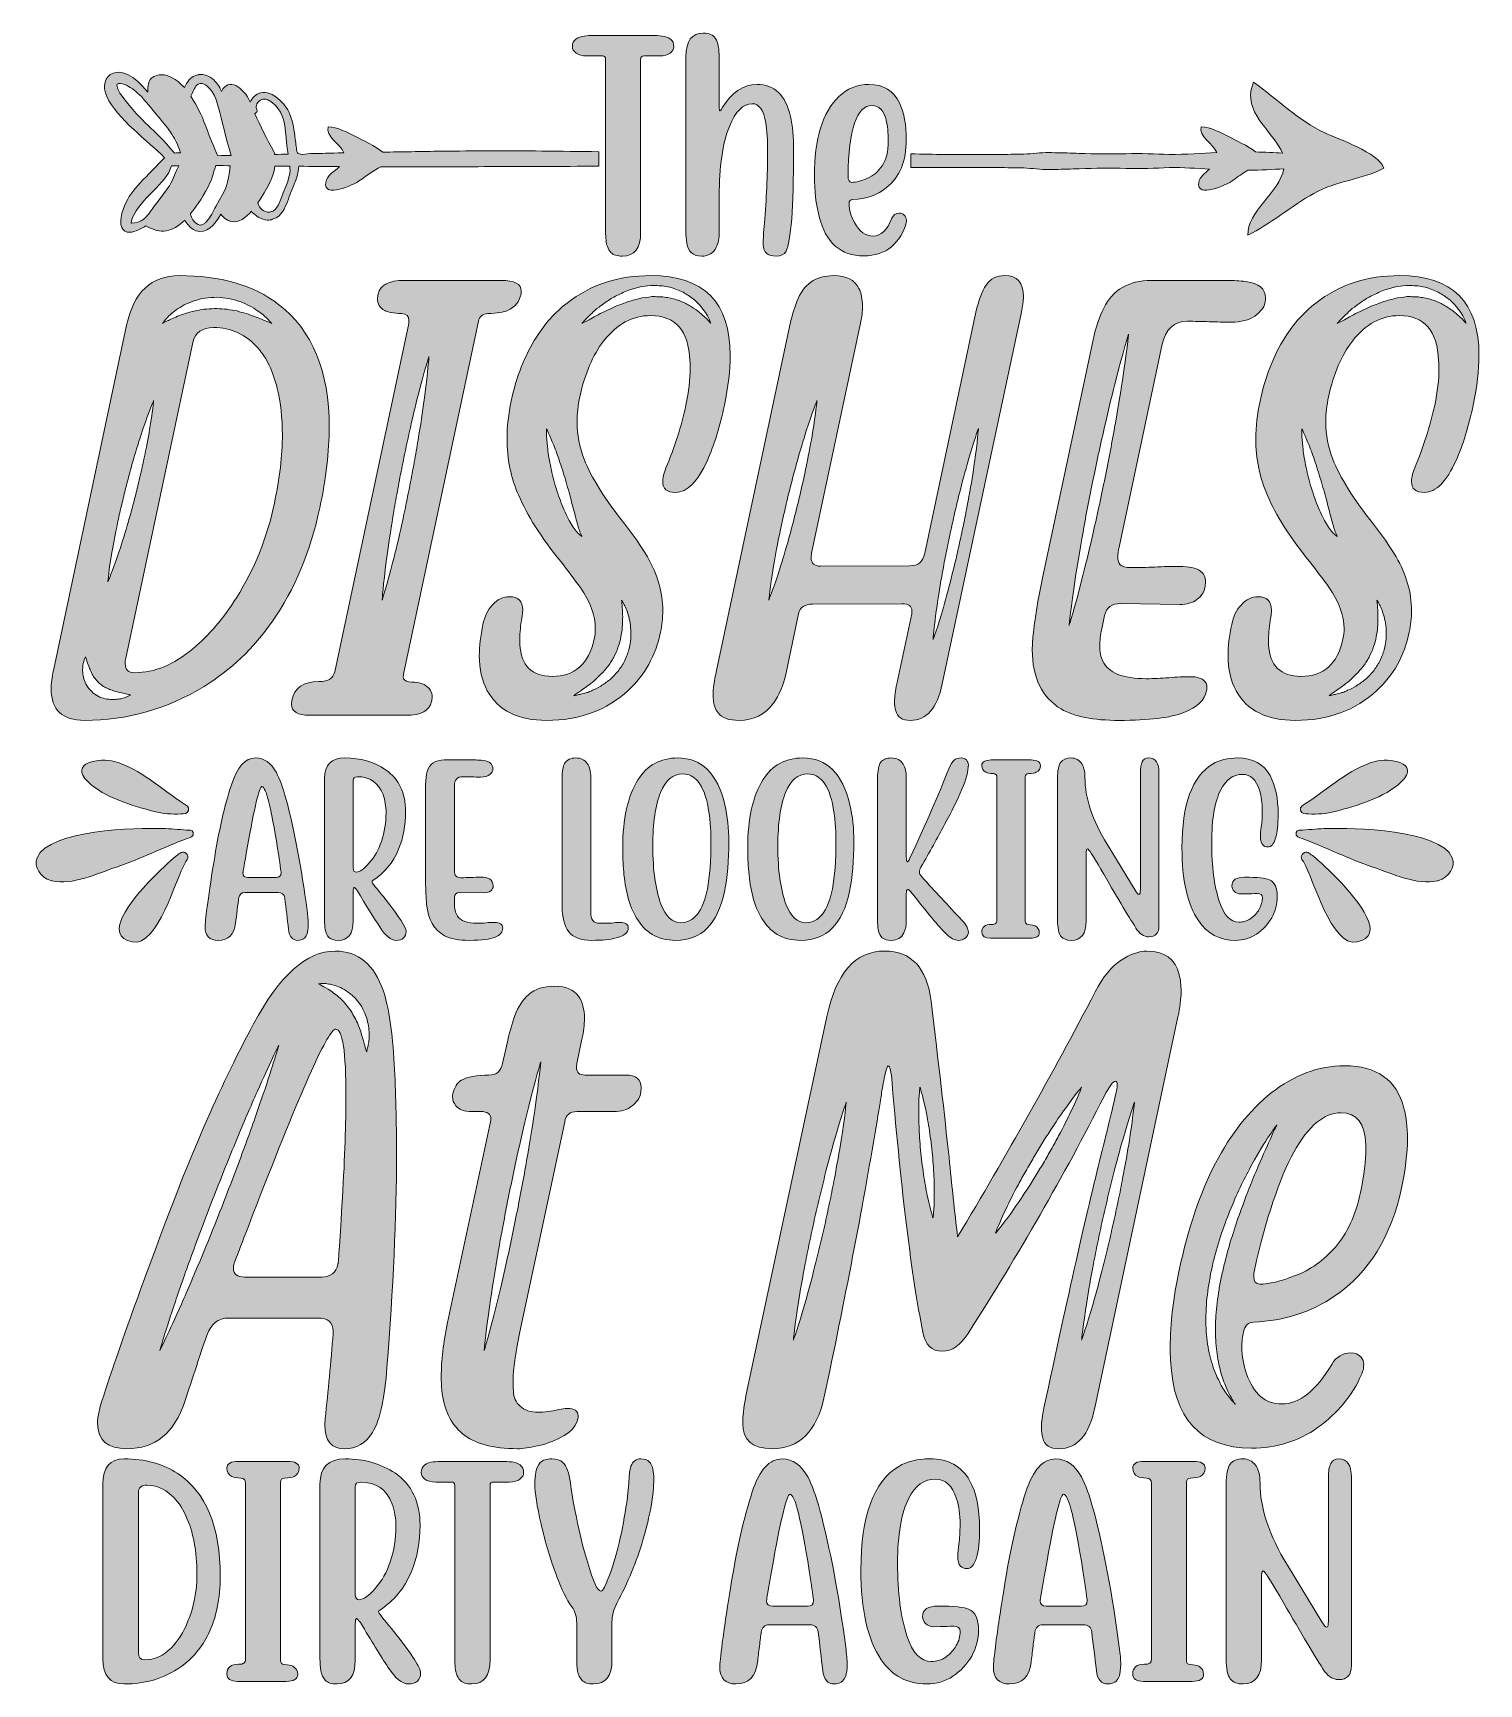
# Model space of a CAD drawing. Header units: inches. Extents: x 0.48 to 5.51, y -5.88 to -0.12.
import ezdxf

# ---------------------------------------------------------------- set-up
doc = ezdxf.new("R2010")
doc.units = ezdxf.units.IN
doc.header["$MEASUREMENT"] = 0
doc.layers.add('Layer 1', color=7, linetype='Continuous')

# ---------------------------------------------------------------- blocks, each defined once
blk = doc.blocks.new('block 2')
at = {"layer": 'Layer 1', "lineweight": 0}
for points, knots in [([(3.2148, -0.7619), (3.2038, -0.7193), (3.1983, -0.6724), (3.1983, -0.6211), (3.1983, -0.4909), (3.2266, -0.3986), (3.2832, -0.3443), (3.3128, -0.316), (3.348, -0.3018), (3.3886, -0.3018), (3.4395, -0.3018), (3.4752, -0.3238), (3.4955, -0.3678), (3.5108, -0.4008), (3.5185, -0.4426), (3.5185, -0.4932), (3.5185, -0.5688), (3.4957, -0.6249), (3.45, -0.6615), (3.4184, -0.6868), (3.3791, -0.7005), (3.3321, -0.7025), (3.3235, -0.7028), (3.3192, -0.7078), (3.3192, -0.7175), (3.3192, -0.7391), (3.3255, -0.7611), (3.3381, -0.7834), (3.3555, -0.8147), (3.3771, -0.8304), (3.4031, -0.8304), (3.4304, -0.8304), (3.452, -0.8097), (3.468, -0.7684), (3.4727, -0.7564), (3.4813, -0.7504), (3.494, -0.7504), (3.5007, -0.7504), (3.5065, -0.7527), (3.5115, -0.7572), (3.5165, -0.7617), (3.519, -0.7678), (3.519, -0.7754), (3.519, -0.7781), (3.5186, -0.7811), (3.518, -0.7844), (3.5103, -0.8174), (3.4933, -0.845), (3.467, -0.8673), (3.4417, -0.8887), (3.4094, -0.8993), (3.3701, -0.8993), (3.2898, -0.8993), (3.2381, -0.8535), (3.2148, -0.7619)], [0, 0, 0, 0, 1, 1, 1, 2, 2, 2, 3, 3, 3, 4, 4, 4, 5, 5, 5, 6, 6, 6, 7, 7, 7, 8, 8, 8, 9, 9, 9, 10, 10, 10, 11, 11, 11, 12, 12, 12, 13, 13, 13, 14, 14, 14, 15, 15, 15, 16, 16, 16, 17, 17, 17, 18, 18, 18, 18]), ([(3.3157, -0.6211), (3.3157, -0.6357), (3.3201, -0.643), (3.3291, -0.643), (3.3428, -0.643), (3.3603, -0.6386), (3.3816, -0.6298), (3.4029, -0.621), (3.4206, -0.6061), (3.4346, -0.5851), (3.4485, -0.5641), (3.4555, -0.5356), (3.4555, -0.4997), (3.4555, -0.4697), (3.4532, -0.4449), (3.4485, -0.4252), (3.4402, -0.3919), (3.4237, -0.3753), (3.3991, -0.3753), (3.3458, -0.3753), (3.318, -0.4572), (3.3157, -0.6211)], [0, 0, 0, 0, 1, 1, 1, 2, 2, 2, 3, 3, 3, 4, 4, 4, 5, 5, 5, 6, 6, 6, 7, 7, 7, 7])]:
    blk.add_open_spline(points, degree=3, knots=knots, dxfattribs=at)
blk = doc.blocks.new('block 3')
at = {"layer": 'Layer 1', "lineweight": 0}
for points, knots in [([(1.3575, -2.7941), (1.3866, -2.9025), (1.411, -3.0315), (1.4306, -3.1812), (1.4333, -3.2008), (1.4346, -3.2169), (1.4346, -3.2294), (1.4346, -3.2443), (1.433, -3.256), (1.4297, -3.2645), (1.4243, -3.2784), (1.4138, -3.2853), (1.3983, -3.2853), (1.3795, -3.2853), (1.3686, -3.2725), (1.3656, -3.2469), (1.3618, -3.2113), (1.3575, -3.1749), (1.3526, -3.1379), (1.3509, -3.1249), (1.3429, -3.1183), (1.3285, -3.1183), (1.3285, -3.1183), (1.2146, -3.1183), (1.2146, -3.1183), (1.2018, -3.1183), (1.1943, -3.1254), (1.1921, -3.1396), (1.1908, -3.1485), (1.1891, -3.1617), (1.187, -3.1789), (1.185, -3.1962), (1.1831, -3.2115), (1.1815, -3.2249), (1.1769, -3.2652), (1.1566, -3.2853), (1.1207, -3.2853), (1.0902, -3.2853), (1.075, -3.2693), (1.075, -3.2371), (1.075, -3.2295), (1.0774, -3.2067), (1.0823, -3.1687), (1.0872, -3.1308), (1.0948, -3.0795), (1.1052, -3.015), (1.1226, -2.9056), (1.1431, -2.8148), (1.1668, -2.7427), (1.187, -2.6807), (1.2151, -2.6496), (1.2513, -2.6496), (1.2807, -2.6496), (1.3048, -2.6666), (1.3236, -2.7007), (1.3353, -2.7224), (1.3466, -2.7536), (1.3575, -2.7941)], [0, 0, 0, 0, 1, 1, 1, 2, 2, 2, 3, 3, 3, 4, 4, 4, 5, 5, 5, 6, 6, 6, 7, 7, 7, 8, 8, 8, 9, 9, 9, 10, 10, 10, 11, 11, 11, 12, 12, 12, 13, 13, 13, 14, 14, 14, 15, 15, 15, 16, 16, 16, 17, 17, 17, 18, 18, 18, 19, 19, 19, 19]), ([(1.3399, -3.0493), (1.3399, -3.0466), (1.3358, -3.0184), (1.3277, -2.9648), (1.3051, -2.8211), (1.287, -2.7492), (1.2734, -2.7492), (1.2641, -2.7492), (1.247, -2.8205), (1.2219, -2.9632), (1.2121, -3.019), (1.2072, -3.0481), (1.2072, -3.0505), (1.2072, -3.0609), (1.2129, -3.0661), (1.2244, -3.0661), (1.2244, -3.0661), (1.3228, -3.0661), (1.3228, -3.0661), (1.3342, -3.0661), (1.3399, -3.0605), (1.3399, -3.0493)], [0, 0, 0, 0, 1, 1, 1, 2, 2, 2, 3, 3, 3, 4, 4, 4, 5, 5, 5, 6, 6, 6, 7, 7, 7, 7])]:
    blk.add_open_spline(points, degree=3, knots=knots, dxfattribs=at)
blk = doc.blocks.new('block 4')
at = {"layer": 'Layer 1', "lineweight": 0}
for points, knots in [([(1.6567, -3.0816), (1.6567, -3.0843), (1.6664, -3.0971), (1.6857, -3.12), (1.6931, -3.1287), (1.6999, -3.1371), (1.7061, -3.1453), (1.7524, -3.2041), (1.7756, -3.2403), (1.7756, -3.2539), (1.7756, -3.2639), (1.7725, -3.2717), (1.7664, -3.2771), (1.7602, -3.2826), (1.7519, -3.2853), (1.7413, -3.2853), (1.7227, -3.2853), (1.7036, -3.2697), (1.6837, -3.2384), (1.6622, -3.2057), (1.6361, -3.1634), (1.6053, -3.1114), (1.5996, -3.1043), (1.596, -3.1008), (1.5947, -3.1008), (1.5922, -3.1008), (1.591, -3.1057), (1.591, -3.1155), (1.591, -3.1155), (1.591, -3.2171), (1.591, -3.2171), (1.591, -3.2626), (1.5737, -3.2853), (1.5392, -3.2853), (1.5239, -3.2853), (1.513, -3.2818), (1.5063, -3.2749), (1.4996, -3.268), (1.4955, -3.259), (1.4938, -3.2482), (1.4922, -3.2373), (1.4914, -3.2258), (1.4914, -3.2139), (1.4914, -3.2139), (1.4914, -2.7207), (1.4914, -2.7207), (1.4914, -2.6733), (1.5151, -2.6496), (1.5624, -2.6496), (1.6169, -2.6496), (1.6641, -2.6632), (1.7041, -2.6904), (1.7506, -2.7226), (1.7739, -2.7714), (1.7739, -2.837), (1.7739, -2.8847), (1.7658, -2.9282), (1.7494, -2.9677), (1.7298, -3.015), (1.7, -3.0514), (1.66, -3.0767), (1.6578, -3.078), (1.6567, -3.0797), (1.6567, -3.0816)], [0, 0, 0, 0, 1, 1, 1, 2, 2, 2, 3, 3, 3, 4, 4, 4, 5, 5, 5, 6, 6, 6, 7, 7, 7, 8, 8, 8, 9, 9, 9, 10, 10, 10, 11, 11, 11, 12, 12, 12, 13, 13, 13, 14, 14, 14, 15, 15, 15, 16, 16, 16, 17, 17, 17, 18, 18, 18, 19, 19, 19, 20, 20, 20, 21, 21, 21, 21]), ([(1.6894, -2.9403), (1.7003, -2.9079), (1.7057, -2.8748), (1.7057, -2.8411), (1.7057, -2.818), (1.7022, -2.7967), (1.6951, -2.7774), (1.6793, -2.7358), (1.6494, -2.7149), (1.6053, -2.7149), (1.5958, -2.7152), (1.591, -2.7197), (1.591, -2.7284), (1.591, -2.7284), (1.591, -3.033), (1.591, -3.033), (1.591, -3.0425), (1.5949, -3.0473), (1.6029, -3.0473), (1.6137, -3.0473), (1.6286, -3.0367), (1.6473, -3.0154), (1.6661, -2.9942), (1.6802, -2.9692), (1.6894, -2.9403)], [0, 0, 0, 0, 1, 1, 1, 2, 2, 2, 3, 3, 3, 4, 4, 4, 5, 5, 5, 6, 6, 6, 7, 7, 7, 8, 8, 8, 8])]:
    blk.add_open_spline(points, degree=3, knots=knots, dxfattribs=at)
blk = doc.blocks.new('block 5')
at = {"layer": 'Layer 1', "lineweight": 0}
for points, knots in [([(2.8848, -3.1151), (2.8614, -3.2286), (2.8051, -3.2853), (2.7158, -3.2853), (2.6829, -3.2853), (2.6554, -3.2784), (2.6333, -3.2645), (2.6113, -3.2506), (2.5934, -3.2322), (2.5796, -3.2094), (2.5659, -3.1865), (2.5554, -3.161), (2.5482, -3.1328), (2.541, -3.1046), (2.5362, -3.0759), (2.5339, -3.0465), (2.5316, -3.0171), (2.5304, -2.9893), (2.5304, -2.9632), (2.5304, -2.8614), (2.5481, -2.7822), (2.5835, -2.7256), (2.6151, -2.6749), (2.6614, -2.6496), (2.7223, -2.6496), (2.8056, -2.6496), (2.8603, -2.7039), (2.8865, -2.8125), (2.8957, -2.852), (2.9003, -2.8947), (2.9003, -2.9407), (2.9003, -3.0071), (2.8952, -3.0652), (2.8848, -3.1151)], [0, 0, 0, 0, 1, 1, 1, 2, 2, 2, 3, 3, 3, 4, 4, 4, 5, 5, 5, 6, 6, 6, 7, 7, 7, 8, 8, 8, 9, 9, 9, 10, 10, 10, 11, 11, 11, 11]), ([(2.8379, -2.9358), (2.8379, -2.895), (2.8347, -2.8577), (2.8285, -2.824), (2.8211, -2.7823), (2.8089, -2.7511), (2.7917, -2.7305), (2.7779, -2.7136), (2.7606, -2.7051), (2.7399, -2.7051), (2.7053, -2.7051), (2.6795, -2.7268), (2.6623, -2.7701), (2.6444, -2.815), (2.6354, -2.8769), (2.6354, -2.9558), (2.6354, -3.0418), (2.6448, -3.1096), (2.6636, -3.1591), (2.6799, -3.2024), (2.703, -3.2241), (2.733, -3.2241), (2.7787, -3.2241), (2.8096, -3.1845), (2.8256, -3.1053), (2.8338, -3.0644), (2.8379, -3.008), (2.8379, -2.9358)], [0, 0, 0, 0, 1, 1, 1, 2, 2, 2, 3, 3, 3, 4, 4, 4, 5, 5, 5, 6, 6, 6, 7, 7, 7, 8, 8, 8, 9, 9, 9, 9])]:
    blk.add_open_spline(points, degree=3, knots=knots, dxfattribs=at)
blk = doc.blocks.new('block 6')
at = {"layer": 'Layer 1', "lineweight": 0}
for points, knots in [([(2.9838, -3.1328), (2.9766, -3.1046), (2.9719, -3.0759), (2.9695, -3.0465), (2.9672, -3.0171), (2.9661, -2.9893), (2.9661, -2.9632), (2.9661, -2.8614), (2.9838, -2.7822), (3.0192, -2.7256), (3.0507, -2.6749), (3.097, -2.6496), (3.158, -2.6496), (3.2413, -2.6496), (3.296, -2.7039), (3.3221, -2.8125), (3.3314, -2.852), (3.336, -2.8947), (3.336, -2.9407), (3.336, -3.0071), (3.3308, -3.0652), (3.3205, -3.1151), (3.2971, -3.2286), (3.2407, -3.2853), (3.1514, -3.2853), (3.1185, -3.2853), (3.091, -3.2784), (3.069, -3.2645), (3.0469, -3.2506), (3.029, -3.2322), (3.0153, -3.2094), (3.0015, -3.1865), (2.991, -3.161), (2.9838, -3.1328)], [0, 0, 0, 0, 1, 1, 1, 2, 2, 2, 3, 3, 3, 4, 4, 4, 5, 5, 5, 6, 6, 6, 7, 7, 7, 8, 8, 8, 9, 9, 9, 10, 10, 10, 11, 11, 11, 11]), ([(3.071, -2.9558), (3.071, -3.0418), (3.0804, -3.1096), (3.0992, -3.1591), (3.1155, -3.2024), (3.1386, -3.2241), (3.1686, -3.2241), (3.2143, -3.2241), (3.2452, -3.1845), (3.2613, -3.1053), (3.2694, -3.0644), (3.2735, -3.008), (3.2735, -2.9358), (3.2735, -2.895), (3.2704, -2.8577), (3.2641, -2.824), (3.2568, -2.7823), (3.2445, -2.7511), (3.2274, -2.7305), (3.2135, -2.7136), (3.1962, -2.7051), (3.1755, -2.7051), (3.141, -2.7051), (3.1151, -2.7268), (3.098, -2.7701), (3.08, -2.815), (3.071, -2.8769), (3.071, -2.9558)], [0, 0, 0, 0, 1, 1, 1, 2, 2, 2, 3, 3, 3, 4, 4, 4, 5, 5, 5, 6, 6, 6, 7, 7, 7, 8, 8, 8, 9, 9, 9, 9])]:
    blk.add_open_spline(points, degree=3, knots=knots, dxfattribs=at)
blk = doc.blocks.new('block 7')
at = {"layer": 'Layer 1', "lineweight": 0}
for points, knots in [([(1.1278, -5.5025), (1.1278, -5.5798), (1.1142, -5.6465), (1.087, -5.7026), (1.0638, -5.7503), (1.0317, -5.7886), (0.9907, -5.8175), (0.9343, -5.8575), (0.8684, -5.8775), (0.7932, -5.8775), (0.7438, -5.8775), (0.7191, -5.8481), (0.7191, -5.7893), (0.7191, -5.7893), (0.7191, -5.1805), (0.7191, -5.1805), (0.7191, -5.1221), (0.7438, -5.0928), (0.7932, -5.0928), (0.8661, -5.0928), (0.9283, -5.1098), (0.9797, -5.1437), (1.0784, -5.2092), (1.1278, -5.3288), (1.1278, -5.5025)], [0, 0, 0, 0, 1, 1, 1, 2, 2, 2, 3, 3, 3, 4, 4, 4, 5, 5, 5, 6, 6, 6, 7, 7, 7, 8, 8, 8, 8]), ([(1.0467, -5.495), (1.0467, -5.415), (1.0339, -5.3473), (1.0084, -5.2919), (0.9946, -5.2613), (0.978, -5.2375), (0.9585, -5.2203), (0.9323, -5.1965), (0.9039, -5.1845), (0.8733, -5.1845), (0.8528, -5.1845), (0.8426, -5.1933), (0.8426, -5.2108), (0.8426, -5.2108), (0.8426, -5.7676), (0.8426, -5.7676), (0.8426, -5.7848), (0.8498, -5.7933), (0.8642, -5.7933), (0.8988, -5.7933), (0.9299, -5.7792), (0.9575, -5.751), (0.9807, -5.7275), (0.9996, -5.6976), (1.0144, -5.6613), (1.0359, -5.6105), (1.0467, -5.5551), (1.0467, -5.495)], [0, 0, 0, 0, 1, 1, 1, 2, 2, 2, 3, 3, 3, 4, 4, 4, 5, 5, 5, 6, 6, 6, 7, 7, 7, 8, 8, 8, 9, 9, 9, 9])]:
    blk.add_open_spline(points, degree=3, knots=knots, dxfattribs=at)
blk = doc.blocks.new('block 8')
at = {"layer": 'Layer 1', "lineweight": 0}
for points, knots in [([(1.7406, -5.7046), (1.7977, -5.7772), (1.8263, -5.8219), (1.8263, -5.8387), (1.8263, -5.8511), (1.8225, -5.8607), (1.815, -5.8674), (1.8074, -5.8741), (1.7971, -5.8775), (1.784, -5.8775), (1.7611, -5.8775), (1.7374, -5.8582), (1.7129, -5.8195), (1.6864, -5.7792), (1.6541, -5.727), (1.6161, -5.6628), (1.6091, -5.6541), (1.6047, -5.6497), (1.603, -5.6497), (1.6, -5.6497), (1.5985, -5.6557), (1.5985, -5.6678), (1.5985, -5.6678), (1.5985, -5.7933), (1.5985, -5.7933), (1.5985, -5.8494), (1.5772, -5.8775), (1.5345, -5.8775), (1.5157, -5.8775), (1.5022, -5.8732), (1.4939, -5.8646), (1.4857, -5.8561), (1.4806, -5.8451), (1.4786, -5.8316), (1.4765, -5.8182), (1.4755, -5.8041), (1.4755, -5.7893), (1.4755, -5.7893), (1.4755, -5.1805), (1.4755, -5.1805), (1.4755, -5.1221), (1.5048, -5.0928), (1.5632, -5.0928), (1.6304, -5.0928), (1.6887, -5.1096), (1.7381, -5.1432), (1.7955, -5.1829), (1.8243, -5.2432), (1.8243, -5.3241), (1.8243, -5.3829), (1.8142, -5.4367), (1.794, -5.4854), (1.7698, -5.5439), (1.7331, -5.5887), (1.6837, -5.62), (1.681, -5.6217), (1.6796, -5.6237), (1.6796, -5.626), (1.6796, -5.6294), (1.6916, -5.6452), (1.7154, -5.6734), (1.7245, -5.6841), (1.7329, -5.6945), (1.7406, -5.7046)], [0, 0, 0, 0, 1, 1, 1, 2, 2, 2, 3, 3, 3, 4, 4, 4, 5, 5, 5, 6, 6, 6, 7, 7, 7, 8, 8, 8, 9, 9, 9, 10, 10, 10, 11, 11, 11, 12, 12, 12, 13, 13, 13, 14, 14, 14, 15, 15, 15, 16, 16, 16, 17, 17, 17, 18, 18, 18, 19, 19, 19, 20, 20, 20, 21, 21, 21, 21]), ([(1.668, -5.5444), (1.6912, -5.5182), (1.7085, -5.4873), (1.72, -5.4516), (1.7334, -5.4117), (1.7401, -5.3708), (1.7401, -5.3292), (1.7401, -5.3006), (1.7357, -5.2744), (1.727, -5.2506), (1.7075, -5.1992), (1.6706, -5.1735), (1.6161, -5.1735), (1.6044, -5.1738), (1.5985, -5.1793), (1.5985, -5.1901), (1.5985, -5.1901), (1.5985, -5.566), (1.5985, -5.566), (1.5985, -5.5778), (1.6034, -5.5837), (1.6131, -5.5837), (1.6265, -5.5837), (1.6449, -5.5706), (1.668, -5.5444)], [0, 0, 0, 0, 1, 1, 1, 2, 2, 2, 3, 3, 3, 4, 4, 4, 5, 5, 5, 6, 6, 6, 7, 7, 7, 8, 8, 8, 8])]:
    blk.add_open_spline(points, degree=3, knots=knots, dxfattribs=at)
blk = doc.blocks.new('block 9')
at = {"layer": 'Layer 1', "lineweight": 0}
for points, knots in [([(3.3074, -5.749), (3.3108, -5.7732), (3.3124, -5.793), (3.3124, -5.8084), (3.3124, -5.8269), (3.3104, -5.8414), (3.3064, -5.8518), (3.2997, -5.8689), (3.2867, -5.8775), (3.2676, -5.8775), (3.2444, -5.8775), (3.231, -5.8617), (3.2273, -5.8301), (3.2226, -5.7861), (3.2172, -5.7412), (3.2112, -5.6955), (3.2091, -5.6794), (3.1992, -5.6714), (3.1814, -5.6714), (3.1814, -5.6714), (3.0408, -5.6714), (3.0408, -5.6714), (3.025, -5.6714), (3.0158, -5.6801), (3.0131, -5.6976), (3.0114, -5.7087), (3.0093, -5.7249), (3.0068, -5.7462), (3.0043, -5.7675), (3.002, -5.7864), (3, -5.8029), (2.9943, -5.8526), (2.9693, -5.8775), (2.9249, -5.8775), (2.8873, -5.8775), (2.8685, -5.8576), (2.8685, -5.818), (2.8685, -5.8086), (2.8715, -5.7805), (2.8775, -5.7336), (2.8836, -5.6867), (2.893, -5.6235), (2.9058, -5.5439), (2.9273, -5.4088), (2.9526, -5.2968), (2.9819, -5.2077), (3.0067, -5.1311), (3.0415, -5.0928), (3.0862, -5.0928), (3.1225, -5.0928), (3.1522, -5.1138), (3.1754, -5.1558), (3.1898, -5.1827), (3.2038, -5.2212), (3.2172, -5.2712), (3.2531, -5.4049), (3.2832, -5.5642), (3.3074, -5.749)], [0, 0, 0, 0, 1, 1, 1, 2, 2, 2, 3, 3, 3, 4, 4, 4, 5, 5, 5, 6, 6, 6, 7, 7, 7, 8, 8, 8, 9, 9, 9, 10, 10, 10, 11, 11, 11, 12, 12, 12, 13, 13, 13, 14, 14, 14, 15, 15, 15, 16, 16, 16, 17, 17, 17, 18, 18, 18, 19, 19, 19, 19]), ([(3.1955, -5.5862), (3.1955, -5.5828), (3.1905, -5.5481), (3.1804, -5.4819), (3.1525, -5.3045), (3.1302, -5.2158), (3.1134, -5.2158), (3.102, -5.2158), (3.0808, -5.3038), (3.0499, -5.4799), (3.0378, -5.5487), (3.0318, -5.5847), (3.0318, -5.5877), (3.0318, -5.6005), (3.0388, -5.6068), (3.0529, -5.6068), (3.0529, -5.6068), (3.1744, -5.6068), (3.1744, -5.6068), (3.1885, -5.6068), (3.1955, -5.6), (3.1955, -5.5862)], [0, 0, 0, 0, 1, 1, 1, 2, 2, 2, 3, 3, 3, 4, 4, 4, 5, 5, 5, 6, 6, 6, 7, 7, 7, 7])]:
    blk.add_open_spline(points, degree=3, knots=knots, dxfattribs=at)
blk = doc.blocks.new('block 10')
at = {"layer": 'Layer 1', "lineweight": 0}
for points, knots in [([(4.2609, -5.749), (4.2642, -5.7732), (4.2659, -5.793), (4.2659, -5.8084), (4.2659, -5.8269), (4.2639, -5.8414), (4.2599, -5.8518), (4.2532, -5.8689), (4.2402, -5.8775), (4.2211, -5.8775), (4.1979, -5.8775), (4.1845, -5.8617), (4.1808, -5.8301), (4.176, -5.7861), (4.1707, -5.7412), (4.1646, -5.6955), (4.1626, -5.6794), (4.1527, -5.6714), (4.1349, -5.6714), (4.1349, -5.6714), (3.9943, -5.6714), (3.9943, -5.6714), (3.9785, -5.6714), (3.9693, -5.6801), (3.9666, -5.6976), (3.9649, -5.7087), (3.9628, -5.7249), (3.9603, -5.7462), (3.9578, -5.7675), (3.9555, -5.7864), (3.9535, -5.8029), (3.9478, -5.8526), (3.9227, -5.8775), (3.8784, -5.8775), (3.8408, -5.8775), (3.8219, -5.8576), (3.8219, -5.818), (3.8219, -5.8086), (3.825, -5.7805), (3.831, -5.7336), (3.8371, -5.6867), (3.8465, -5.6235), (3.8592, -5.5439), (3.8807, -5.4088), (3.9061, -5.2968), (3.9353, -5.2077), (3.9602, -5.1311), (3.995, -5.0928), (4.0396, -5.0928), (4.0759, -5.0928), (4.1057, -5.1138), (4.1289, -5.1558), (4.1433, -5.1827), (4.1572, -5.2212), (4.1707, -5.2712), (4.2066, -5.4049), (4.2367, -5.5642), (4.2609, -5.749)], [0, 0, 0, 0, 1, 1, 1, 2, 2, 2, 3, 3, 3, 4, 4, 4, 5, 5, 5, 6, 6, 6, 7, 7, 7, 8, 8, 8, 9, 9, 9, 10, 10, 10, 11, 11, 11, 12, 12, 12, 13, 13, 13, 14, 14, 14, 15, 15, 15, 16, 16, 16, 17, 17, 17, 18, 18, 18, 19, 19, 19, 19]), ([(4.149, -5.5862), (4.149, -5.5828), (4.144, -5.5481), (4.1339, -5.4819), (4.106, -5.3045), (4.0837, -5.2158), (4.0669, -5.2158), (4.0554, -5.2158), (4.0343, -5.3038), (4.0034, -5.4799), (3.9913, -5.5487), (3.9852, -5.5847), (3.9852, -5.5877), (3.9852, -5.6005), (3.9923, -5.6068), (4.0064, -5.6068), (4.0064, -5.6068), (4.1278, -5.6068), (4.1278, -5.6068), (4.142, -5.6068), (4.149, -5.6), (4.149, -5.5862)], [0, 0, 0, 0, 1, 1, 1, 2, 2, 2, 3, 3, 3, 4, 4, 4, 5, 5, 5, 6, 6, 6, 7, 7, 7, 7])]:
    blk.add_open_spline(points, degree=3, knots=knots, dxfattribs=at)
blk = doc.blocks.new('block 11')
at = {"layer": 'Layer 1', "lineweight": 0}
for points, knots in [([(0.7327, -0.344), (0.6986, -0.2716), (0.7769, -0.2036), (0.8755, -0.329), (0.8752, -0.3087), (0.8751, -0.2851), (0.8964, -0.2743), (0.908, -0.2694), (0.9083, -0.2687), (0.9252, -0.2681), (0.9444, -0.2681), (0.9742, -0.2802), (1.0029, -0.3128), (1.0082, -0.3028), (1.0121, -0.2948), (1.0197, -0.286), (1.0268, -0.2771), (1.039, -0.2701), (1.051, -0.268), (1.051, -0.268), (1.0521, -0.2677), (1.0521, -0.2677), (1.0521, -0.2677), (1.0527, -0.2676), (1.0527, -0.2676), (1.0528, -0.2675), (1.0545, -0.2674), (1.0545, -0.2674), (1.0547, -0.2674), (1.0564, -0.2673), (1.0564, -0.2673), (1.0564, -0.2673), (1.0596, -0.2672), (1.0596, -0.2672), (1.0617, -0.2672), (1.0636, -0.267), (1.0674, -0.2676), (1.0706, -0.268), (1.0741, -0.2685), (1.0771, -0.2693), (1.0771, -0.2693), (1.0853, -0.2724), (1.0853, -0.2724), (1.0955, -0.2772), (1.1043, -0.2841), (1.1108, -0.2917), (1.123, -0.3053), (1.1262, -0.313), (1.1324, -0.3259), (1.1556, -0.2754), (1.2092, -0.3103), (1.2325, -0.3639), (1.2444, -0.3341), (1.2844, -0.3073), (1.3373, -0.3578), (1.3446, -0.3641), (1.3513, -0.3737), (1.3577, -0.3821), (1.3736, -0.4029), (1.3804, -0.4336), (1.3847, -0.4587), (1.3872, -0.4738), (1.389, -0.489), (1.3908, -0.5041), (1.3919, -0.5129), (1.3932, -0.5216), (1.3941, -0.5304), (1.3946, -0.5356), (1.3951, -0.5394), (1.4, -0.5423), (1.4095, -0.548), (1.4223, -0.545), (1.4324, -0.5435), (1.4456, -0.5416), (1.4598, -0.5425), (1.4731, -0.5422), (1.4872, -0.5419), (1.5013, -0.5416), (1.5154, -0.5413), (1.5195, -0.5412), (1.558, -0.5383), (1.5588, -0.5403), (1.5473, -0.5086), (1.4928, -0.4832), (1.504, -0.4491), (1.5347, -0.4503), (1.5735, -0.4701), (1.601, -0.4843), (1.6249, -0.4966), (1.6674, -0.5156), (1.694, -0.5379), (1.7595, -0.5367), (1.8278, -0.5355), (1.8988, -0.5343), (2.0101, -0.5341), (2.1275, -0.5312), (2.2489, -0.5338), (2.314, -0.5345), (2.3802, -0.5355), (2.4473, -0.5363), (2.4473, -0.5363), (2.4473, -0.587), (2.4473, -0.587), (2.3802, -0.5871), (2.3139, -0.5874), (2.2488, -0.5874), (2.1274, -0.5872), (2.01, -0.589), (1.8987, -0.5895), (1.8253, -0.5892), (1.755, -0.589), (1.6875, -0.5888), (1.6621, -0.6022), (1.6392, -0.6182), (1.6155, -0.6359), (1.5924, -0.6531), (1.4862, -0.6998), (1.4955, -0.6438), (1.4998, -0.6182), (1.5257, -0.6052), (1.5436, -0.5882), (1.4941, -0.5878), (1.4468, -0.5874), (1.4022, -0.587), (1.3975, -0.6145), (1.4011, -0.6134), (1.3785, -0.6666), (1.3688, -0.6895), (1.3624, -0.7141), (1.3504, -0.736), (1.346, -0.7442), (1.3402, -0.7528), (1.3336, -0.7593), (1.3275, -0.7654), (1.3181, -0.7676), (1.3106, -0.7715), (1.305, -0.7744), (1.2989, -0.775), (1.2926, -0.7746), (1.282, -0.7739), (1.2696, -0.7695), (1.2605, -0.7642), (1.2582, -0.7629), (1.235, -0.7464), (1.2373, -0.7437), (1.2201, -0.7641), (1.1902, -0.7875), (1.165, -0.7791), (1.1557, -0.7764), (1.1583, -0.7774), (1.152, -0.7737), (1.1484, -0.7713), (1.1445, -0.7695), (1.142, -0.7667), (1.1372, -0.7622), (1.1323, -0.7574), (1.1301, -0.7545), (1.1076, -0.7896), (1.0814, -0.8258), (1.0423, -0.8116), (1.0312, -0.8057), (1.0278, -0.8042), (1.0156, -0.7912), (1.0117, -0.7866), (1.0066, -0.7801), (1.004, -0.7748), (0.9615, -0.817), (0.9211, -0.8253), (0.8691, -0.7946), (0.8569, -0.8029), (0.8293, -0.8169), (0.8137, -0.8172), (0.8097, -0.8173), (0.808, -0.8171), (0.8039, -0.8166), (0.8063, -0.8174), (0.8004, -0.8154), (0.8008, -0.8155), (0.7937, -0.8118), (0.7892, -0.8081), (0.7851, -0.8009), (0.7726, -0.7722), (0.7911, -0.7289), (0.8058, -0.7013), (0.8297, -0.656), (0.9102, -0.5856), (0.9301, -0.5605), (0.9313, -0.559), (0.9325, -0.5582), (0.9341, -0.5571), (0.8785, -0.5006), (0.7674, -0.4208), (0.7327, -0.344)], [0, 0, 0, 0, 1, 1, 1, 2, 2, 2, 3, 3, 3, 4, 4, 4, 5, 5, 5, 6, 6, 6, 7, 7, 7, 8, 8, 8, 9, 9, 9, 10, 10, 10, 11, 11, 11, 12, 12, 12, 13, 13, 13, 14, 14, 14, 15, 15, 15, 16, 16, 16, 17, 17, 17, 18, 18, 18, 19, 19, 19, 20, 20, 20, 21, 21, 21, 22, 22, 22, 23, 23, 23, 24, 24, 24, 25, 25, 25, 26, 26, 26, 27, 27, 27, 28, 28, 28, 29, 29, 29, 30, 30, 30, 31, 31, 31, 32, 32, 32, 33, 33, 33, 34, 34, 34, 35, 35, 35, 36, 36, 36, 37, 37, 37, 38, 38, 38, 39, 39, 39, 40, 40, 40, 41, 41, 41, 42, 42, 42, 43, 43, 43, 44, 44, 44, 45, 45, 45, 46, 46, 46, 47, 47, 47, 48, 48, 48, 49, 49, 49, 50, 50, 50, 51, 51, 51, 52, 52, 52, 53, 53, 53, 54, 54, 54, 55, 55, 55, 56, 56, 56, 57, 57, 57, 58, 58, 58, 59, 59, 59, 60, 60, 60, 61, 61, 61, 62, 62, 62, 63, 63, 63, 64, 64, 64, 64]), ([(0.7682, -0.3094), (0.7697, -0.3157), (0.7717, -0.3214), (0.7755, -0.3279), (0.7755, -0.3281), (0.7811, -0.3372), (0.7811, -0.337), (0.8661, -0.4489), (0.8882, -0.4449), (0.9682, -0.5412), (0.9754, -0.5405), (0.9827, -0.54), (0.99, -0.5396), (0.9676, -0.4767), (0.9461, -0.4557), (0.9036, -0.4042), (0.847, -0.3347), (0.8512, -0.3421), (0.8263, -0.3202), (0.8124, -0.3103), (0.7903, -0.2963), (0.7735, -0.2988), (0.7689, -0.2998), (0.767, -0.3007), (0.7682, -0.3094)], [0, 0, 0, 0, 1, 1, 1, 2, 2, 2, 3, 3, 3, 4, 4, 4, 5, 5, 5, 6, 6, 6, 7, 7, 7, 8, 8, 8, 8]), ([(1.0249, -0.3423), (1.0758, -0.4206), (1.0758, -0.4553), (1.1166, -0.5436), (1.1175, -0.5456), (1.118, -0.5467), (1.1184, -0.5502), (1.1333, -0.5498), (1.1492, -0.5495), (1.1657, -0.5491), (1.1249, -0.4202), (1.1241, -0.3179), (1.0658, -0.2988), (1.0652, -0.2981), (1.0557, -0.2989), (1.0565, -0.299), (1.0404, -0.3035), (1.0399, -0.3167), (1.0249, -0.3423)], [0, 0, 0, 0, 1, 1, 1, 2, 2, 2, 3, 3, 3, 4, 4, 4, 5, 5, 5, 6, 6, 6, 6]), ([(1.2487, -0.4038), (1.2657, -0.4445), (1.2935, -0.4971), (1.3146, -0.5359), (1.3164, -0.5392), (1.3174, -0.5411), (1.3175, -0.5457), (1.3329, -0.5454), (1.3489, -0.545), (1.365, -0.5447), (1.354, -0.4864), (1.3589, -0.4482), (1.3426, -0.4089), (1.3363, -0.396), (1.3445, -0.4078), (1.3267, -0.3816), (1.3263, -0.38), (1.3137, -0.3666), (1.3004, -0.3591), (1.2966, -0.3566), (1.2896, -0.354), (1.2865, -0.3533), (1.2865, -0.3533), (1.28, -0.3528), (1.28, -0.3528), (1.2763, -0.3534), (1.269, -0.3548), (1.2652, -0.3584), (1.2569, -0.3636), (1.2525, -0.3747), (1.2534, -0.3785), (1.2526, -0.3795), (1.2538, -0.3835), (1.2546, -0.3857), (1.2552, -0.388), (1.2556, -0.3892), (1.2556, -0.3892), (1.2573, -0.3952), (1.2542, -0.4013), (1.2487, -0.4038)], [0, 0, 0, 0, 1, 1, 1, 2, 2, 2, 3, 3, 3, 4, 4, 4, 5, 5, 5, 6, 6, 6, 7, 7, 7, 8, 8, 8, 9, 9, 9, 10, 10, 10, 11, 11, 11, 12, 12, 12, 13, 13, 13, 13]), ([(0.9836, -0.5853), (0.9735, -0.5854), (0.9651, -0.5854), (0.9582, -0.5855), (0.9399, -0.6487), (0.85, -0.6972), (0.8215, -0.7684), (0.8186, -0.7752), (0.8171, -0.7836), (0.8171, -0.7855), (0.8171, -0.7855), (0.8171, -0.7856), (0.8171, -0.7856), (0.8171, -0.7856), (0.8171, -0.7856), (0.8173, -0.7858), (0.8178, -0.7859), (0.8189, -0.7858), (0.8197, -0.7857), (0.8334, -0.7854), (0.8519, -0.7773), (0.8519, -0.7773), (0.8722, -0.7642), (0.8596, -0.7776), (0.9469, -0.6611), (0.9578, -0.6488), (0.9756, -0.6004), (0.9836, -0.5853)], [0, 0, 0, 0, 1, 1, 1, 2, 2, 2, 3, 3, 3, 4, 4, 4, 5, 5, 5, 6, 6, 6, 7, 7, 7, 8, 8, 8, 9, 9, 9, 9]), ([(1.0242, -0.7521), (1.0278, -0.7694), (1.0346, -0.7806), (1.0512, -0.7902), (1.063, -0.7934), (1.0546, -0.7915), (1.0628, -0.7915), (1.0665, -0.7897), (1.0717, -0.7882), (1.0736, -0.7859), (1.0759, -0.7835), (1.0784, -0.7825), (1.0813, -0.7784), (1.0936, -0.7647), (1.1035, -0.7434), (1.1124, -0.7272), (1.1517, -0.6591), (1.1546, -0.6518), (1.1628, -0.5851), (1.1606, -0.585), (1.1147, -0.5847), (1.1124, -0.5847), (1.1002, -0.6179), (1.1069, -0.6159), (1.0853, -0.6588), (1.0611, -0.7046), (1.0461, -0.7257), (1.0242, -0.7521)], [0, 0, 0, 0, 1, 1, 1, 2, 2, 2, 3, 3, 3, 4, 4, 4, 5, 5, 5, 6, 6, 6, 7, 7, 7, 8, 8, 8, 9, 9, 9, 9]), ([(1.371, -0.5867), (1.353, -0.5866), (1.3354, -0.5865), (1.3183, -0.5863), (1.3131, -0.6302), (1.2916, -0.6649), (1.2585, -0.7147), (1.266, -0.7349), (1.2787, -0.747), (1.3004, -0.747), (1.3042, -0.7458), (1.3087, -0.7446), (1.3121, -0.7433), (1.3141, -0.7414), (1.3161, -0.7405), (1.3185, -0.7385), (1.3353, -0.7172), (1.3294, -0.7262), (1.3564, -0.6577), (1.3595, -0.6497), (1.3628, -0.6418), (1.3645, -0.6347), (1.3734, -0.6011), (1.3705, -0.6127), (1.371, -0.5867)], [0, 0, 0, 0, 1, 1, 1, 2, 2, 2, 3, 3, 3, 4, 4, 4, 5, 5, 5, 6, 6, 6, 7, 7, 7, 8, 8, 8, 8])]:
    blk.add_open_spline(points, degree=3, knots=knots, dxfattribs=at)
blk = doc.blocks.new('block 12')
at = {"layer": 'Layer 1', "lineweight": 0}
for points, knots in [([(1.4669, -4.6018), (1.4669, -4.6018), (1.1561, -4.6018), (1.1561, -4.6018), (1.1211, -4.6018), (1.0966, -4.6211), (1.0825, -4.6597), (1.0736, -4.6842), (1.0614, -4.7201), (1.0458, -4.7672), (1.0302, -4.8144), (1.0164, -4.8562), (1.0045, -4.8926), (0.9681, -5.0025), (0.9009, -5.0574), (0.8029, -5.0574), (0.7345, -5.0574), (0.7004, -5.0281), (0.7004, -4.9694), (0.7004, -4.9568), (0.7022, -4.9423), (0.7059, -4.926), (0.7104, -4.9052), (0.7305, -4.843), (0.7661, -4.7394), (0.8018, -4.6358), (0.8523, -4.4959), (0.9176, -4.3199), (1.0283, -4.0213), (1.1371, -3.7736), (1.2441, -3.5767), (1.3347, -3.4074), (1.4294, -3.3227), (1.5282, -3.3227), (1.6084, -3.3227), (1.6645, -3.3691), (1.6964, -3.462), (1.7157, -3.5214), (1.7284, -3.6065), (1.7343, -3.7171), (1.7395, -3.8144), (1.7421, -3.9177), (1.7421, -4.0269), (1.7421, -4.2504), (1.731, -4.4993), (1.7087, -4.7734), (1.705, -4.8268), (1.6994, -4.8707), (1.692, -4.9048), (1.6838, -4.9457), (1.6727, -4.9776), (1.6585, -5.0006), (1.6355, -5.0385), (1.6028, -5.0574), (1.5605, -5.0574), (1.5152, -5.0574), (1.4925, -5.03), (1.4925, -4.975), (1.4925, -4.9683), (1.4929, -4.9609), (1.4937, -4.9527), (1.504, -4.8554), (1.5133, -4.7563), (1.5215, -4.6552), (1.5215, -4.6552), (1.5215, -4.6474), (1.5215, -4.6474), (1.5215, -4.617), (1.5033, -4.6018), (1.4669, -4.6018)], [0, 0, 0, 0, 1, 1, 1, 2, 2, 2, 3, 3, 3, 4, 4, 4, 5, 5, 5, 6, 6, 6, 7, 7, 7, 8, 8, 8, 9, 9, 9, 10, 10, 10, 11, 11, 11, 12, 12, 12, 13, 13, 13, 14, 14, 14, 15, 15, 15, 16, 16, 16, 17, 17, 17, 18, 18, 18, 19, 19, 19, 20, 20, 20, 21, 21, 21, 22, 22, 22, 23, 23, 23, 23]), ([(1.47, -3.4369), (1.47, -3.4369), (1.4748, -3.4391), (1.4826, -3.4433), (1.4903, -3.4476), (1.5011, -3.4536), (1.5129, -3.4618), (1.519, -3.4655), (1.5248, -3.4707), (1.5314, -3.4751), (1.5373, -3.4805), (1.544, -3.4855), (1.55, -3.4916), (1.553, -3.4946), (1.5561, -3.4976), (1.5592, -3.5007), (1.5619, -3.5041), (1.5647, -3.5075), (1.5676, -3.5108), (1.5738, -3.5171), (1.5781, -3.5252), (1.5837, -3.5321), (1.5883, -3.5398), (1.5928, -3.5476), (1.5972, -3.5553), (1.6005, -3.5637), (1.6053, -3.5713), (1.6084, -3.5794), (1.611, -3.5876), (1.6143, -3.5955), (1.6173, -3.6031), (1.6195, -3.6109), (1.6217, -3.6184), (1.624, -3.6254), (1.6262, -3.6324), (1.6283, -3.6389), (1.6295, -3.6448), (1.6308, -3.6507), (1.6324, -3.6558), (1.6335, -3.6601), (1.636, -3.6687), (1.6379, -3.6738), (1.6379, -3.6738), (1.6379, -3.6738), (1.6394, -3.6689), (1.6414, -3.66), (1.6423, -3.6556), (1.6436, -3.6502), (1.6446, -3.6439), (1.6459, -3.6376), (1.6467, -3.6305), (1.6465, -3.6227), (1.6466, -3.6149), (1.6469, -3.6063), (1.6462, -3.5972), (1.6449, -3.5883), (1.6436, -3.5786), (1.6415, -3.5688), (1.639, -3.5591), (1.6356, -3.5492), (1.6319, -3.5392), (1.6276, -3.5294), (1.6222, -3.5198), (1.6166, -3.5104), (1.6097, -3.5018), (1.6041, -3.4922), (1.5959, -3.4851), (1.5921, -3.4812), (1.5882, -3.4775), (1.5843, -3.474), (1.5801, -3.4708), (1.5759, -3.4677), (1.5718, -3.4647), (1.5639, -3.4582), (1.5546, -3.4544), (1.5465, -3.45), (1.538, -3.4463), (1.53, -3.443), (1.5222, -3.4412), (1.5146, -3.4387), (1.5073, -3.4378), (1.501, -3.4368), (1.4946, -3.436), (1.489, -3.4357), (1.4844, -3.4357), (1.4752, -3.4358), (1.47, -3.4369), (1.47, -3.4369)], [0, 0, 0, 0, 1, 1, 1, 2, 2, 2, 3, 3, 3, 4, 4, 4, 5, 5, 5, 6, 6, 6, 7, 7, 7, 8, 8, 8, 9, 9, 9, 10, 10, 10, 11, 11, 11, 12, 12, 12, 13, 13, 13, 14, 14, 14, 15, 15, 15, 16, 16, 16, 17, 17, 17, 18, 18, 18, 19, 19, 19, 20, 20, 20, 21, 21, 21, 22, 22, 22, 23, 23, 23, 24, 24, 24, 25, 25, 25, 26, 26, 26, 27, 27, 27, 28, 28, 28, 29, 29, 29, 29]), ([(1.4814, -4.4592), (1.5126, -4.4592), (1.5315, -4.4439), (1.5382, -4.4135), (1.5397, -4.4061), (1.5449, -4.3292), (1.5538, -4.1829), (1.562, -4.0388), (1.5661, -3.9214), (1.5661, -3.8308), (1.5661, -3.6733), (1.5542, -3.5946), (1.5304, -3.5946), (1.5052, -3.5946), (1.4171, -3.7892), (1.2664, -4.1784), (1.2069, -4.3307), (1.1765, -4.4101), (1.175, -4.4168), (1.1743, -4.4213), (1.1739, -4.4254), (1.1739, -4.4291), (1.1739, -4.4491), (1.1869, -4.4592), (1.2129, -4.4592), (1.2129, -4.4592), (1.4814, -4.4592), (1.4814, -4.4592)], [0, 0, 0, 0, 1, 1, 1, 2, 2, 2, 3, 3, 3, 4, 4, 4, 5, 5, 5, 6, 6, 6, 7, 7, 7, 8, 8, 8, 9, 9, 9, 9]), ([(1.181, -4.0909), (1.1937, -4.0581), (1.2052, -4.0255), (1.2168, -3.9942), (1.2398, -3.9313), (1.2605, -3.8724), (1.2776, -3.8216), (1.3121, -3.7201), (1.3319, -3.6512), (1.3319, -3.6512), (1.3319, -3.6512), (1.2998, -3.7153), (1.2566, -3.8134), (1.2348, -3.8623), (1.2101, -3.9197), (1.1845, -3.9816), (1.1719, -4.0125), (1.1583, -4.0443), (1.1455, -4.077), (1.1325, -4.1097), (1.1194, -4.1429), (1.1062, -4.176), (1.0934, -4.2094), (1.0807, -4.2427), (1.0681, -4.2755), (1.0554, -4.3082), (1.0439, -4.3409), (1.0323, -4.3722), (1.0092, -4.435), (0.9885, -4.494), (0.9715, -4.5448), (0.937, -4.6462), (0.9173, -4.7151), (0.9173, -4.7151), (0.9173, -4.7151), (0.9494, -4.6511), (0.9926, -4.553), (1.0144, -4.5041), (1.0391, -4.4467), (1.0647, -4.3848), (1.0773, -4.3538), (1.0909, -4.3221), (1.1037, -4.2893), (1.1166, -4.2567), (1.1298, -4.2235), (1.1429, -4.1903), (1.1557, -4.157), (1.1684, -4.1237), (1.181, -4.0909)], [0, 0, 0, 0, 1, 1, 1, 2, 2, 2, 3, 3, 3, 4, 4, 4, 5, 5, 5, 6, 6, 6, 7, 7, 7, 8, 8, 8, 9, 9, 9, 10, 10, 10, 11, 11, 11, 12, 12, 12, 13, 13, 13, 14, 14, 14, 15, 15, 15, 16, 16, 16, 16])]:
    blk.add_open_spline(points, degree=3, knots=knots, dxfattribs=at)
blk = doc.blocks.new('block 13')
at = {"layer": 'Layer 1', "lineweight": 0}
for points, knots in [([(2.1711, -4.6552), (2.1562, -4.7251), (2.1488, -4.7797), (2.1488, -4.819), (2.1488, -4.8227), (2.149, -4.8352), (2.1493, -4.8563), (2.1497, -4.8775), (2.1575, -4.8952), (2.1727, -4.9093), (2.1879, -4.9234), (2.2089, -4.9304), (2.2357, -4.9304), (2.2572, -4.9304), (2.2814, -4.9271), (2.3081, -4.9204), (2.3185, -4.9182), (2.3282, -4.9171), (2.3371, -4.9171), (2.3623, -4.9171), (2.3749, -4.9256), (2.3749, -4.9427), (2.3749, -4.9457), (2.3746, -4.949), (2.3738, -4.9527), (2.3686, -4.9765), (2.3527, -4.9962), (2.3259, -5.0118), (2.2992, -5.0274), (2.2702, -5.0389), (2.239, -5.0463), (2.2078, -5.0537), (2.1826, -5.0574), (2.1633, -5.0574), (2.0771, -5.0574), (2.0134, -5.04), (1.9722, -5.0051), (1.931, -4.9702), (1.907, -4.9197), (1.9003, -4.8536), (1.8988, -4.838), (1.8981, -4.822), (1.8981, -4.8057), (1.8981, -4.7507), (1.9055, -4.6879), (1.9204, -4.6174), (1.9204, -4.6174), (2.0697, -3.9177), (2.0697, -3.9177), (2.0704, -3.914), (2.0708, -3.911), (2.0708, -3.9088), (2.0708, -3.8909), (2.0593, -3.882), (2.0362, -3.882), (2.0362, -3.882), (2.0051, -3.882), (2.0051, -3.882), (1.9783, -3.882), (1.9597, -3.8753), (1.9493, -3.862), (1.9412, -3.8523), (1.9371, -3.8419), (1.9371, -3.8308), (1.9371, -3.8271), (1.9375, -3.8237), (1.9382, -3.8208), (1.9434, -3.7977), (1.9534, -3.7817), (1.9683, -3.7728), (1.9891, -3.761), (2.021, -3.755), (2.0641, -3.755), (2.0908, -3.755), (2.1068, -3.7416), (2.112, -3.7149), (2.112, -3.7149), (2.1287, -3.6391), (2.1287, -3.6391), (2.1354, -3.6072), (2.1441, -3.5764), (2.1549, -3.5467), (2.1657, -3.517), (2.1818, -3.4926), (2.2034, -3.4737), (2.2249, -3.4547), (2.255, -3.4453), (2.2936, -3.4453), (2.3322, -3.4453), (2.3597, -3.4568), (2.3761, -3.4798), (2.3902, -3.4991), (2.3972, -3.5251), (2.3972, -3.5578), (2.3972, -3.5793), (2.3943, -3.6035), (2.3883, -3.6302), (2.3883, -3.6302), (2.3705, -3.7149), (2.3705, -3.7149), (2.3697, -3.7194), (2.3694, -3.7238), (2.3694, -3.7283), (2.3694, -3.7461), (2.379, -3.755), (2.3983, -3.755), (2.3983, -3.755), (2.5421, -3.755), (2.5421, -3.755), (2.577, -3.755), (2.5944, -3.7695), (2.5944, -3.7985), (2.5944, -3.8051), (2.5937, -3.8126), (2.5922, -3.8208), (2.5892, -3.8356), (2.5796, -3.8495), (2.5632, -3.8625), (2.5469, -3.8755), (2.5254, -3.882), (2.4986, -3.882), (2.4986, -3.882), (2.3705, -3.882), (2.3705, -3.882), (2.3467, -3.882), (2.3326, -3.8939), (2.3282, -3.9177), (2.3282, -3.9177), (2.1711, -4.6552), (2.1711, -4.6552)], [0, 0, 0, 0, 1, 1, 1, 2, 2, 2, 3, 3, 3, 4, 4, 4, 5, 5, 5, 6, 6, 6, 7, 7, 7, 8, 8, 8, 9, 9, 9, 10, 10, 10, 11, 11, 11, 12, 12, 12, 13, 13, 13, 14, 14, 14, 15, 15, 15, 16, 16, 16, 17, 17, 17, 18, 18, 18, 19, 19, 19, 20, 20, 20, 21, 21, 21, 22, 22, 22, 23, 23, 23, 24, 24, 24, 25, 25, 25, 26, 26, 26, 27, 27, 27, 28, 28, 28, 29, 29, 29, 30, 30, 30, 31, 31, 31, 32, 32, 32, 33, 33, 33, 34, 34, 34, 35, 35, 35, 36, 36, 36, 37, 37, 37, 38, 38, 38, 39, 39, 39, 40, 40, 40, 41, 41, 41, 42, 42, 42, 43, 43, 43, 43]), ([(2.1656, -4.2155), (2.1715, -4.184), (2.1775, -4.1525), (2.1833, -4.1215), (2.1893, -4.0905), (2.1942, -4.0598), (2.1995, -4.0302), (2.2097, -3.971), (2.2184, -3.9155), (2.2251, -3.8678), (2.2391, -3.7725), (2.2449, -3.7083), (2.2449, -3.7083), (2.2449, -3.7083), (2.2261, -3.77), (2.203, -3.8635), (2.1912, -3.9102), (2.1784, -3.9648), (2.1654, -4.0235), (2.1591, -4.0529), (2.1521, -4.0832), (2.1459, -4.1142), (2.1396, -4.1451), (2.1332, -4.1765), (2.1268, -4.2079), (2.1209, -4.2394), (2.1149, -4.2709), (2.1091, -4.302), (2.103, -4.3329), (2.0982, -4.3636), (2.0929, -4.3932), (2.0827, -4.4525), (2.074, -4.508), (2.0672, -4.5556), (2.0533, -4.6509), (2.0475, -4.7151), (2.0475, -4.7151), (2.0475, -4.7151), (2.0664, -4.6535), (2.0895, -4.56), (2.1012, -4.5133), (2.1141, -4.4587), (2.127, -4.3999), (2.1333, -4.3705), (2.1404, -4.3403), (2.1465, -4.3093), (2.1528, -4.2784), (2.1592, -4.2469), (2.1656, -4.2155)], [0, 0, 0, 0, 1, 1, 1, 2, 2, 2, 3, 3, 3, 4, 4, 4, 5, 5, 5, 6, 6, 6, 7, 7, 7, 8, 8, 8, 9, 9, 9, 10, 10, 10, 11, 11, 11, 12, 12, 12, 13, 13, 13, 14, 14, 14, 15, 15, 15, 16, 16, 16, 16])]:
    blk.add_open_spline(points, degree=3, knots=knots, dxfattribs=at)
blk = doc.blocks.new('block 14')
at = {"layer": 'Layer 1', "lineweight": 0}
for points, knots in [([(4.2512, -3.8096), (4.2526, -3.8014), (4.2534, -3.7948), (4.2534, -3.7895), (4.2534, -3.7806), (4.2512, -3.7762), (4.2467, -3.7762), (4.2393, -3.7762), (4.2263, -3.794), (4.2077, -3.8297), (4.0681, -4.1045), (3.9102, -4.3797), (3.7342, -4.6552), (3.7075, -4.6969), (3.6774, -4.7176), (3.644, -4.7176), (3.6076, -4.7176), (3.5849, -4.6953), (3.576, -4.6508), (3.5374, -4.4562), (3.5017, -4.1669), (3.469, -3.7829), (3.4661, -3.7427), (3.4616, -3.7227), (3.4557, -3.7227), (3.4527, -3.7227), (3.4486, -3.7338), (3.4434, -3.7561), (3.4382, -3.7821), (3.4343, -3.8044), (3.4317, -3.823), (3.4291, -3.8416), (3.423, -3.8791), (3.4133, -3.9355), (3.365, -4.223), (3.3045, -4.5383), (3.2317, -4.8814), (3.2191, -4.9386), (3.1976, -4.9822), (3.1671, -5.0123), (3.1366, -5.0424), (3.098, -5.0574), (3.0512, -5.0574), (2.9829, -5.0574), (2.9487, -5.0278), (2.9487, -4.9683), (2.9487, -4.9683), (2.9487, -4.9605), (2.9487, -4.9605), (2.9502, -4.9323), (2.9539, -4.903), (2.9599, -4.8725), (2.9599, -4.8725), (3.2418, -3.5511), (3.2418, -3.5511), (3.2737, -3.3989), (3.3405, -3.3227), (3.4423, -3.3227), (3.5366, -3.3227), (3.5908, -3.381), (3.605, -3.4976), (3.631, -3.713), (3.6518, -3.8943), (3.6674, -4.0413), (3.677, -4.1379), (3.687, -4.2304), (3.6974, -4.3188), (3.8675, -4.0358), (4.0272, -3.7513), (4.1765, -3.4653), (4.204, -3.4126), (4.2341, -3.3756), (4.2668, -3.3545), (4.2995, -3.3333), (4.3295, -3.3227), (4.357, -3.3227), (4.4187, -3.3227), (4.4562, -3.3502), (4.4695, -3.4052), (4.474, -3.4223), (4.4762, -3.4412), (4.4762, -3.462), (4.4762, -3.4895), (4.4725, -3.5196), (4.4651, -3.5522), (4.4651, -3.5522), (4.1754, -4.9148), (4.1754, -4.9148), (4.1554, -5.0099), (4.1138, -5.0574), (4.0506, -5.0574), (4.0187, -5.0574), (3.9997, -5.0448), (3.9938, -5.0196), (3.9908, -5.0092), (3.9893, -4.9973), (3.9893, -4.9839), (3.9893, -4.9646), (3.9923, -4.9416), (3.9983, -4.9148), (4.0814, -4.5264), (4.1475, -4.2334), (4.1966, -4.0358), (4.2218, -3.9355), (4.24, -3.8601), (4.2512, -3.8096)], [0, 0, 0, 0, 1, 1, 1, 2, 2, 2, 3, 3, 3, 4, 4, 4, 5, 5, 5, 6, 6, 6, 7, 7, 7, 8, 8, 8, 9, 9, 9, 10, 10, 10, 11, 11, 11, 12, 12, 12, 13, 13, 13, 14, 14, 14, 15, 15, 15, 16, 16, 16, 17, 17, 17, 18, 18, 18, 19, 19, 19, 20, 20, 20, 21, 21, 21, 22, 22, 22, 23, 23, 23, 24, 24, 24, 25, 25, 25, 26, 26, 26, 27, 27, 27, 28, 28, 28, 29, 29, 29, 30, 30, 30, 31, 31, 31, 32, 32, 32, 33, 33, 33, 34, 34, 34, 35, 35, 35, 35]), ([(3.6148, -4.107), (3.6136, -4.0801), (3.6115, -4.0516), (3.6086, -4.0231), (3.6058, -3.9946), (3.602, -3.9662), (3.5978, -3.9396), (3.5937, -3.9131), (3.5891, -3.8883), (3.5844, -3.8672), (3.5754, -3.825), (3.566, -3.7972), (3.566, -3.7972), (3.566, -3.7972), (3.5623, -3.8263), (3.5619, -3.8695), (3.5616, -3.8911), (3.562, -3.9163), (3.5633, -3.9431), (3.5645, -3.97), (3.5665, -3.9986), (3.5694, -4.027), (3.5722, -4.0555), (3.576, -4.0839), (3.5802, -4.1105), (3.5842, -4.1371), (3.5889, -4.1618), (3.5936, -4.1829), (3.6025, -4.2251), (3.612, -4.253), (3.612, -4.253), (3.612, -4.253), (3.6158, -4.2238), (3.6161, -4.1806), (3.6165, -4.159), (3.6161, -4.1338), (3.6148, -4.107)], [0, 0, 0, 0, 1, 1, 1, 2, 2, 2, 3, 3, 3, 4, 4, 4, 5, 5, 5, 6, 6, 6, 7, 7, 7, 8, 8, 8, 9, 9, 9, 10, 10, 10, 11, 11, 11, 12, 12, 12, 12]), ([(4.1295, -3.7972), (4.1295, -3.7972), (4.105, -3.8256), (4.0729, -3.871), (4.0566, -3.8935), (4.0384, -3.9203), (4.0196, -3.9494), (4.0103, -3.9641), (4.0003, -3.9789), (3.991, -3.9945), (3.9815, -4.0101), (3.9719, -4.0259), (3.9624, -4.0417), (3.9532, -4.0577), (3.944, -4.0737), (3.9349, -4.0895), (3.9257, -4.1051), (3.9176, -4.1211), (3.9092, -4.1363), (3.8928, -4.1668), (3.8782, -4.1958), (3.8664, -4.2209), (3.8422, -4.271), (3.8292, -4.3062), (3.8292, -4.3062), (3.8292, -4.3062), (3.8537, -4.2778), (3.8859, -4.2324), (3.9022, -4.2099), (3.9204, -4.1831), (3.9392, -4.154), (3.9484, -4.1393), (3.9585, -4.1245), (3.9678, -4.1088), (3.9772, -4.0933), (3.9868, -4.0775), (3.9963, -4.0617), (4.0055, -4.0457), (4.0147, -4.0297), (4.0238, -4.0139), (4.0329, -3.9982), (4.0411, -3.9822), (4.0494, -3.967), (4.0658, -3.9365), (4.0804, -3.9076), (4.0923, -3.8824), (4.1164, -3.8323), (4.1295, -3.7972), (4.1295, -3.7972)], [0, 0, 0, 0, 1, 1, 1, 2, 2, 2, 3, 3, 3, 4, 4, 4, 5, 5, 5, 6, 6, 6, 7, 7, 7, 8, 8, 8, 9, 9, 9, 10, 10, 10, 11, 11, 11, 12, 12, 12, 13, 13, 13, 14, 14, 14, 15, 15, 15, 16, 16, 16, 16]), ([(3.3093, -3.8498), (3.3093, -3.8498), (3.2914, -3.9002), (3.2695, -3.9769), (3.2584, -4.0152), (3.2463, -4.0601), (3.2341, -4.1084), (3.2282, -4.1326), (3.2215, -4.1574), (3.2158, -4.1829), (3.2099, -4.2084), (3.2039, -4.2342), (3.1979, -4.2601), (3.1924, -4.2861), (3.1869, -4.312), (3.1814, -4.3376), (3.1757, -4.3631), (3.1713, -4.3884), (3.1664, -4.4128), (3.1569, -4.4617), (3.1489, -4.5075), (3.1428, -4.5469), (3.1301, -4.6257), (3.1251, -4.679), (3.1251, -4.679), (3.1251, -4.679), (3.1431, -4.6286), (3.1649, -4.5519), (3.1761, -4.5135), (3.1882, -4.4687), (3.2003, -4.4204), (3.2062, -4.3962), (3.2129, -4.3713), (3.2186, -4.3458), (3.2245, -4.3204), (3.2305, -4.2945), (3.2365, -4.2687), (3.242, -4.2427), (3.2475, -4.2167), (3.253, -4.1912), (3.2586, -4.1657), (3.2631, -4.1403), (3.268, -4.1159), (3.2774, -4.067), (3.2854, -4.0212), (3.2916, -3.9818), (3.3043, -3.9031), (3.3093, -3.8498), (3.3093, -3.8498)], [0, 0, 0, 0, 1, 1, 1, 2, 2, 2, 3, 3, 3, 4, 4, 4, 5, 5, 5, 6, 6, 6, 7, 7, 7, 8, 8, 8, 9, 9, 9, 10, 10, 10, 11, 11, 11, 12, 12, 12, 13, 13, 13, 14, 14, 14, 15, 15, 15, 16, 16, 16, 16]), ([(4.2385, -4.1084), (4.2326, -4.1326), (4.226, -4.1574), (4.2202, -4.1829), (4.2143, -4.2084), (4.2084, -4.2342), (4.2024, -4.2601), (4.1968, -4.2861), (4.1913, -4.312), (4.1858, -4.3376), (4.1802, -4.3631), (4.1757, -4.3884), (4.1708, -4.4128), (4.1614, -4.4617), (4.1534, -4.5075), (4.1472, -4.5469), (4.1345, -4.6257), (4.1295, -4.679), (4.1295, -4.679), (4.1295, -4.679), (4.1475, -4.6286), (4.1694, -4.5519), (4.1805, -4.5135), (4.1926, -4.4687), (4.2048, -4.4204), (4.2107, -4.3962), (4.2174, -4.3713), (4.2231, -4.3458), (4.2289, -4.3204), (4.2349, -4.2945), (4.2409, -4.2687), (4.2464, -4.2427), (4.252, -4.2167), (4.2574, -4.1912), (4.263, -4.1657), (4.2675, -4.1403), (4.2724, -4.1159), (4.2818, -4.067), (4.2898, -4.0212), (4.296, -3.9818), (4.3087, -3.9031), (4.3138, -3.8498), (4.3138, -3.8498), (4.3138, -3.8498), (4.2958, -3.9002), (4.274, -3.9769), (4.2628, -4.0152), (4.2507, -4.0601), (4.2385, -4.1084)], [0, 0, 0, 0, 1, 1, 1, 2, 2, 2, 3, 3, 3, 4, 4, 4, 5, 5, 5, 6, 6, 6, 7, 7, 7, 8, 8, 8, 9, 9, 9, 10, 10, 10, 11, 11, 11, 12, 12, 12, 13, 13, 13, 14, 14, 14, 15, 15, 15, 16, 16, 16, 16])]:
    blk.add_open_spline(points, degree=3, knots=knots, dxfattribs=at)
blk = doc.blocks.new('block 15')
at = {"layer": 'Layer 1', "lineweight": 0}
for points, knots in [([(5.2528, -3.8698), (5.261, -3.9017), (5.265, -3.937), (5.265, -3.9756), (5.265, -4.0276), (5.258, -4.0855), (5.2439, -4.1494), (5.2082, -4.318), (5.131, -4.4432), (5.0121, -4.5249), (4.9297, -4.5814), (4.8354, -4.6118), (4.7291, -4.6162), (4.7098, -4.617), (4.698, -4.6281), (4.6935, -4.6497), (4.6898, -4.6675), (4.6879, -4.6853), (4.6879, -4.7032), (4.6879, -4.7344), (4.6935, -4.7655), (4.7046, -4.7967), (4.7284, -4.8666), (4.7692, -4.9015), (4.8272, -4.9015), (4.8881, -4.9015), (4.946, -4.8554), (5.001, -4.7633), (5.0173, -4.7366), (5.0396, -4.7232), (5.0678, -4.7232), (5.0827, -4.7232), (5.0946, -4.7284), (5.1035, -4.7388), (5.1094, -4.7455), (5.1124, -4.754), (5.1124, -4.7644), (5.1124, -4.7689), (5.112, -4.7737), (5.1113, -4.7789), (5.1098, -4.7849), (5.1076, -4.7916), (5.1046, -4.799), (5.0727, -4.8725), (5.0218, -4.9342), (4.952, -4.9839), (4.8859, -5.0315), (4.809, -5.0552), (4.7213, -5.0552), (4.5423, -5.0552), (4.4484, -4.9531), (4.4395, -4.7488), (4.4387, -4.734), (4.4384, -4.7191), (4.4384, -4.7043), (4.4384, -4.6211), (4.4487, -4.5312), (4.4696, -4.4346), (4.5312, -4.1442), (4.6381, -3.9385), (4.7904, -3.8174), (4.8699, -3.7543), (4.9549, -3.7227), (5.0456, -3.7227), (5.1585, -3.7227), (5.2275, -3.7717), (5.2528, -3.8698)], [0, 0, 0, 0, 1, 1, 1, 2, 2, 2, 3, 3, 3, 4, 4, 4, 5, 5, 5, 6, 6, 6, 7, 7, 7, 8, 8, 8, 9, 9, 9, 10, 10, 10, 11, 11, 11, 12, 12, 12, 13, 13, 13, 14, 14, 14, 15, 15, 15, 16, 16, 16, 17, 17, 17, 18, 18, 18, 19, 19, 19, 20, 20, 20, 21, 21, 21, 22, 22, 22, 22]), ([(5.1202, -3.9979), (5.1172, -3.9236), (5.0883, -3.8865), (5.0333, -3.8865), (4.9152, -3.8865), (4.8146, -4.0692), (4.7314, -4.4346), (4.7299, -4.4428), (4.7291, -4.4502), (4.7291, -4.4569), (4.7291, -4.4748), (4.7362, -4.4837), (4.7503, -4.4837), (4.7815, -4.4837), (4.8229, -4.4738), (4.8745, -4.4541), (4.9262, -4.4345), (4.9726, -4.4012), (5.0138, -4.3544), (5.055, -4.3076), (5.0842, -4.2441), (5.1013, -4.1639), (5.1139, -4.1037), (5.1202, -4.0529), (5.1202, -4.0113), (5.1202, -4.0113), (5.1202, -3.9979), (5.1202, -3.9979)], [0, 0, 0, 0, 1, 1, 1, 2, 2, 2, 3, 3, 3, 4, 4, 4, 5, 5, 5, 6, 6, 6, 7, 7, 7, 8, 8, 8, 9, 9, 9, 9]), ([(4.7433, -4.0765), (4.7813, -3.9874), (4.8097, -3.9288), (4.8097, -3.9288), (4.8097, -3.9288), (4.7699, -3.9806), (4.723, -4.0667), (4.6995, -4.1095), (4.674, -4.1608), (4.6506, -4.2176), (4.6392, -4.2461), (4.6272, -4.2755), (4.6174, -4.3063), (4.607, -4.3369), (4.598, -4.3685), (4.5897, -4.4003), (4.5857, -4.4163), (4.5826, -4.4325), (4.579, -4.4485), (4.5763, -4.4648), (4.5731, -4.4808), (4.5708, -4.4969), (4.566, -4.5291), (4.5633, -4.5611), (4.5628, -4.5923), (4.5623, -4.6078), (4.5623, -4.6231), (4.5634, -4.6381), (4.5637, -4.6531), (4.5657, -4.6677), (4.5673, -4.6819), (4.5707, -4.7103), (4.5767, -4.7368), (4.584, -4.7606), (4.587, -4.7727), (4.592, -4.7837), (4.596, -4.7943), (4.5998, -4.805), (4.6048, -4.8146), (4.6095, -4.8235), (4.6179, -4.8419), (4.6285, -4.8561), (4.6363, -4.8681), (4.6443, -4.88), (4.6526, -4.8879), (4.6573, -4.8938), (4.6623, -4.8996), (4.6649, -4.9027), (4.6649, -4.9027), (4.6649, -4.9027), (4.6629, -4.8992), (4.659, -4.8926), (4.6554, -4.8858), (4.6492, -4.8766), (4.643, -4.864), (4.6372, -4.8511), (4.6293, -4.8361), (4.6233, -4.8175), (4.6199, -4.8084), (4.6164, -4.7988), (4.614, -4.7881), (4.6115, -4.7776), (4.6076, -4.7669), (4.606, -4.755), (4.6014, -4.7318), (4.5982, -4.7063), (4.5967, -4.6792), (4.5961, -4.6656), (4.5952, -4.6517), (4.5959, -4.6374), (4.596, -4.6303), (4.5961, -4.6231), (4.5962, -4.6158), (4.5966, -4.6085), (4.5971, -4.6012), (4.5976, -4.5938), (4.599, -4.5641), (4.6039, -4.5337), (4.6084, -4.5028), (4.6108, -4.4873), (4.6142, -4.4719), (4.6171, -4.4563), (4.6207, -4.4409), (4.624, -4.4253), (4.628, -4.4098), (4.6356, -4.3788), (4.6439, -4.348), (4.6536, -4.318), (4.6631, -4.2879), (4.6728, -4.2584), (4.683, -4.23), (4.6934, -4.2018), (4.7034, -4.1744), (4.7137, -4.1487), (4.7241, -4.1231), (4.7338, -4.0988), (4.7433, -4.0765)], [0, 0, 0, 0, 1, 1, 1, 2, 2, 2, 3, 3, 3, 4, 4, 4, 5, 5, 5, 6, 6, 6, 7, 7, 7, 8, 8, 8, 9, 9, 9, 10, 10, 10, 11, 11, 11, 12, 12, 12, 13, 13, 13, 14, 14, 14, 15, 15, 15, 16, 16, 16, 17, 17, 17, 18, 18, 18, 19, 19, 19, 20, 20, 20, 21, 21, 21, 22, 22, 22, 23, 23, 23, 24, 24, 24, 25, 25, 25, 26, 26, 26, 27, 27, 27, 28, 28, 28, 29, 29, 29, 30, 30, 30, 31, 31, 31, 32, 32, 32, 32])]:
    blk.add_open_spline(points, degree=3, knots=knots, dxfattribs=at)
blk = doc.blocks.new('block 16')
at = {"layer": 'Layer 1', "lineweight": 0}
for points, knots in [([(0.5388, -2.4091), (0.5388, -2.3899), (0.5414, -2.3683), (0.5467, -2.3444), (0.5467, -2.3444), (0.8017, -1.1413), (0.8017, -1.1413), (0.8262, -1.0258), (0.8873, -0.9681), (0.9849, -0.9681), (1.129, -0.9681), (1.2445, -1.0016), (1.3315, -1.0686), (1.449, -1.1589), (1.5077, -1.3014), (1.5077, -1.4959), (1.5077, -1.5802), (1.4968, -1.6741), (1.4749, -1.7777), (1.4423, -1.9304), (1.3872, -2.0622), (1.3096, -2.1731), (1.2438, -2.2674), (1.1645, -2.343), (1.0715, -2.4001), (0.9427, -2.4792), (0.804, -2.5186), (0.6553, -2.5186), (0.5776, -2.5186), (0.5388, -2.4821), (0.5388, -2.4091)], [0, 0, 0, 0, 1, 1, 1, 2, 2, 2, 3, 3, 3, 4, 4, 4, 5, 5, 5, 6, 6, 6, 7, 7, 7, 8, 8, 8, 9, 9, 9, 10, 10, 10, 10]), ([(0.9271, -1.1345), (0.9271, -1.1345), (0.9329, -1.1311), (0.9431, -1.1261), (0.9533, -1.121), (0.9678, -1.1142), (0.9854, -1.1075), (0.9941, -1.1039), (1.0039, -1.1012), (1.0139, -1.0977), (1.024, -1.0948), (1.0348, -1.0921), (1.0459, -1.0897), (1.0571, -1.0874), (1.0686, -1.0856), (1.0804, -1.0847), (1.0921, -1.083), (1.1042, -1.0835), (1.1161, -1.0832), (1.1281, -1.0829), (1.14, -1.0852), (1.1518, -1.0856), (1.1636, -1.0876), (1.1752, -1.0896), (1.1864, -1.0915), (1.1973, -1.095), (1.2081, -1.0977), (1.2185, -1.1004), (1.2287, -1.1035), (1.238, -1.1076), (1.247, -1.1105), (1.2559, -1.1138), (1.2644, -1.1164), (1.2714, -1.1199), (1.2784, -1.1232), (1.2849, -1.1257), (1.2901, -1.1279), (1.3008, -1.1322), (1.3072, -1.1345), (1.3072, -1.1345), (1.3072, -1.1345), (1.3028, -1.1296), (1.2945, -1.1214), (1.2904, -1.1174), (1.2854, -1.1124), (1.2793, -1.107), (1.2734, -1.1012), (1.266, -1.0959), (1.2575, -1.0905), (1.2491, -1.085), (1.2403, -1.0782), (1.2298, -1.0732), (1.2193, -1.0683), (1.2081, -1.063), (1.1962, -1.0582), (1.1839, -1.0548), (1.1711, -1.0506), (1.1579, -1.0477), (1.1444, -1.0462), (1.1306, -1.0437), (1.1167, -1.0438), (1.1029, -1.0442), (1.0889, -1.044), (1.0755, -1.0468), (1.0619, -1.0483), (1.0491, -1.0525), (1.0368, -1.0562), (1.0245, -1.0599), (1.0132, -1.0655), (1.0027, -1.0705), (0.9923, -1.076), (0.9828, -1.0815), (0.9747, -1.0877), (0.9662, -1.0932), (0.9593, -1.0995), (0.9531, -1.1048), (0.9471, -1.1104), (0.9422, -1.1155), (0.9383, -1.1199), (0.9306, -1.1287), (0.9271, -1.1345), (0.9271, -1.1345)], [0, 0, 0, 0, 1, 1, 1, 2, 2, 2, 3, 3, 3, 4, 4, 4, 5, 5, 5, 6, 6, 6, 7, 7, 7, 8, 8, 8, 9, 9, 9, 10, 10, 10, 11, 11, 11, 12, 12, 12, 13, 13, 13, 14, 14, 14, 15, 15, 15, 16, 16, 16, 17, 17, 17, 18, 18, 18, 19, 19, 19, 20, 20, 20, 21, 21, 21, 22, 22, 22, 23, 23, 23, 24, 24, 24, 25, 25, 25, 26, 26, 26, 27, 27, 27, 27]), ([(1.3265, -1.3614), (1.3119, -1.301), (1.2893, -1.2539), (1.2588, -1.22), (1.2163, -1.1729), (1.1652, -1.1493), (1.1054, -1.1493), (1.0642, -1.1493), (1.04, -1.1666), (1.0327, -1.2011), (1.0327, -1.2011), (0.7987, -2.3015), (0.7987, -2.3015), (0.7973, -2.3082), (0.7967, -2.3145), (0.7967, -2.3205), (0.7967, -2.3417), (0.808, -2.3523), (0.8305, -2.3523), (0.8989, -2.3523), (0.9663, -2.3244), (1.0327, -2.2687), (1.0885, -2.2222), (1.1389, -2.1631), (1.1841, -2.0914), (1.2472, -1.9912), (1.2913, -1.8816), (1.3165, -1.7628), (1.3351, -1.6751), (1.3444, -1.5951), (1.3444, -1.5228), (1.3444, -1.4644), (1.3384, -1.4106), (1.3265, -1.3614)], [0, 0, 0, 0, 1, 1, 1, 2, 2, 2, 3, 3, 3, 4, 4, 4, 5, 5, 5, 6, 6, 6, 7, 7, 7, 8, 8, 8, 9, 9, 9, 10, 10, 10, 11, 11, 11, 11]), ([(0.7364, -2.0352), (0.7364, -2.0352), (0.7528, -1.9973), (0.7723, -1.9393), (0.7822, -1.9103), (0.793, -1.8762), (0.8037, -1.8396), (0.8088, -1.8212), (0.8148, -1.8023), (0.8197, -1.7829), (0.8248, -1.7635), (0.83, -1.7438), (0.8352, -1.7242), (0.8399, -1.7044), (0.8447, -1.6846), (0.8494, -1.6651), (0.8542, -1.6456), (0.858, -1.6262), (0.8621, -1.6076), (0.8701, -1.5702), (0.8768, -1.5352), (0.8818, -1.5049), (0.8922, -1.4446), (0.8957, -1.4035), (0.8957, -1.4035), (0.8957, -1.4035), (0.8794, -1.4413), (0.8599, -1.4994), (0.8499, -1.5284), (0.8392, -1.5624), (0.8285, -1.5991), (0.8233, -1.6175), (0.8174, -1.6363), (0.8125, -1.6558), (0.8073, -1.6751), (0.8021, -1.6948), (0.7969, -1.7145), (0.7922, -1.7343), (0.7874, -1.7541), (0.7827, -1.7736), (0.7778, -1.793), (0.7741, -1.8124), (0.77, -1.8311), (0.762, -1.8684), (0.7553, -1.9035), (0.7503, -1.9337), (0.7399, -1.9941), (0.7364, -2.0352), (0.7364, -2.0352)], [0, 0, 0, 0, 1, 1, 1, 2, 2, 2, 3, 3, 3, 4, 4, 4, 5, 5, 5, 6, 6, 6, 7, 7, 7, 8, 8, 8, 9, 9, 9, 10, 10, 10, 11, 11, 11, 12, 12, 12, 13, 13, 13, 14, 14, 14, 15, 15, 15, 16, 16, 16, 16]), ([(0.6493, -2.357), (0.6499, -2.3644), (0.6524, -2.372), (0.6547, -2.3799), (0.6582, -2.3874), (0.6612, -2.3958), (0.6669, -2.4029), (0.6717, -2.4106), (0.6785, -2.4169), (0.6855, -2.4231), (0.6925, -2.4289), (0.7008, -2.4333), (0.7087, -2.4373), (0.7171, -2.44), (0.7253, -2.4433), (0.7334, -2.4444), (0.7414, -2.4453), (0.7492, -2.446), (0.7565, -2.4462), (0.7637, -2.4456), (0.7704, -2.4446), (0.7765, -2.4436), (0.7826, -2.443), (0.788, -2.4412), (0.7927, -2.4395), (0.7975, -2.4379), (0.8015, -2.4362), (0.8048, -2.4348), (0.8113, -2.432), (0.8149, -2.43), (0.8149, -2.43), (0.8149, -2.43), (0.8108, -2.4287), (0.804, -2.427), (0.7972, -2.4249), (0.7876, -2.4242), (0.7769, -2.4209), (0.7715, -2.4194), (0.7658, -2.4179), (0.7599, -2.4167), (0.7542, -2.4146), (0.7484, -2.4124), (0.7424, -2.4106), (0.7364, -2.4085), (0.7313, -2.405), (0.7254, -2.4028), (0.7204, -2.3992), (0.7148, -2.3964), (0.7103, -2.3924), (0.7057, -2.3885), (0.7011, -2.3846), (0.6974, -2.3798), (0.693, -2.3755), (0.6902, -2.3699), (0.6864, -2.3652), (0.6837, -2.3597), (0.68, -2.3547), (0.6779, -2.3491), (0.6752, -2.3438), (0.673, -2.3384), (0.6709, -2.3333), (0.6632, -2.3129), (0.6586, -2.2968), (0.6586, -2.2968), (0.6586, -2.2968), (0.6565, -2.3003), (0.6541, -2.3072), (0.6517, -2.314), (0.6492, -2.324), (0.6486, -2.3366), (0.6484, -2.3428), (0.6481, -2.3497), (0.6493, -2.357)], [0, 0, 0, 0, 1, 1, 1, 2, 2, 2, 3, 3, 3, 4, 4, 4, 5, 5, 5, 6, 6, 6, 7, 7, 7, 8, 8, 8, 9, 9, 9, 10, 10, 10, 11, 11, 11, 12, 12, 12, 13, 13, 13, 14, 14, 14, 15, 15, 15, 16, 16, 16, 17, 17, 17, 18, 18, 18, 19, 19, 19, 20, 20, 20, 21, 21, 21, 22, 22, 22, 23, 23, 23, 24, 24, 24, 24])]:
    blk.add_open_spline(points, degree=3, knots=knots, dxfattribs=at)
blk = doc.blocks.new('block 17')
at = {"layer": 'Layer 1', "lineweight": 0}
for points, knots in [([(1.7746, -2.5007), (1.7746, -2.5007), (1.44, -2.5007), (1.44, -2.5007), (1.3975, -2.5007), (1.3763, -2.4878), (1.3763, -2.4619), (1.3763, -2.4579), (1.3766, -2.4536), (1.3773, -2.4489), (1.3866, -2.4051), (1.4178, -2.3832), (1.4709, -2.3832), (1.4888, -2.3832), (1.5019, -2.3806), (1.5102, -2.3752), (1.5185, -2.3699), (1.524, -2.3613), (1.5267, -2.3493), (1.5267, -2.3493), (1.7846, -1.1354), (1.7846, -1.1354), (1.7853, -1.1314), (1.7856, -1.1277), (1.7856, -1.1244), (1.7856, -1.1098), (1.7773, -1.1019), (1.7607, -1.1005), (1.7315, -1.0992), (1.7116, -1.0955), (1.7009, -1.0896), (1.6843, -1.0803), (1.676, -1.0663), (1.676, -1.0477), (1.676, -1.0431), (1.6767, -1.0381), (1.678, -1.0328), (1.6853, -1.0009), (1.7155, -0.985), (1.7687, -0.985), (1.7687, -0.985), (2.1063, -0.985), (2.1063, -0.985), (2.1534, -0.985), (2.177, -0.9973), (2.177, -1.0218), (2.177, -1.0252), (2.1766, -1.0288), (2.176, -1.0328), (2.1707, -1.0587), (2.1551, -1.0776), (2.1292, -1.0896), (2.1159, -1.0955), (2.093, -1.0992), (2.0605, -1.1005), (2.0425, -1.1019), (2.0316, -1.1108), (2.0276, -1.1274), (2.0276, -1.1274), (1.7667, -2.3573), (1.7667, -2.3573), (1.766, -2.3606), (1.7657, -2.3636), (1.7657, -2.3663), (1.7657, -2.3769), (1.7723, -2.3829), (1.7856, -2.3842), (1.8135, -2.3855), (1.8324, -2.3895), (1.8424, -2.3961), (1.8583, -2.4061), (1.8663, -2.4201), (1.8663, -2.438), (1.8663, -2.4426), (1.8656, -2.4476), (1.8643, -2.4529), (1.8576, -2.4848), (1.8277, -2.5007), (1.7746, -2.5007)], [0, 0, 0, 0, 1, 1, 1, 2, 2, 2, 3, 3, 3, 4, 4, 4, 5, 5, 5, 6, 6, 6, 7, 7, 7, 8, 8, 8, 9, 9, 9, 10, 10, 10, 11, 11, 11, 12, 12, 12, 13, 13, 13, 14, 14, 14, 15, 15, 15, 16, 16, 16, 17, 17, 17, 18, 18, 18, 19, 19, 19, 20, 20, 20, 21, 21, 21, 22, 22, 22, 23, 23, 23, 24, 24, 24, 25, 25, 25, 26, 26, 26, 26]), ([(1.7607, -1.834), (1.766, -1.8093), (1.7721, -1.7838), (1.7771, -1.7577), (1.7823, -1.7316), (1.7876, -1.7051), (1.793, -1.6786), (1.7978, -1.6521), (1.8027, -1.6255), (1.8075, -1.5993), (1.8124, -1.5732), (1.8162, -1.5473), (1.8205, -1.5223), (1.8287, -1.4723), (1.8355, -1.4255), (1.8406, -1.3852), (1.8513, -1.3048), (1.855, -1.2505), (1.855, -1.2505), (1.855, -1.2505), (1.8384, -1.3023), (1.8185, -1.381), (1.8084, -1.4203), (1.7974, -1.4663), (1.7865, -1.5158), (1.7812, -1.5406), (1.7752, -1.5661), (1.7701, -1.5921), (1.7648, -1.6182), (1.7595, -1.6447), (1.7542, -1.6712), (1.7493, -1.6978), (1.7445, -1.7243), (1.7397, -1.7505), (1.7347, -1.7766), (1.7309, -1.8025), (1.7266, -1.8275), (1.7184, -1.8775), (1.7116, -1.9243), (1.7065, -1.9646), (1.6958, -2.045), (1.6921, -2.0994), (1.6921, -2.0994), (1.6921, -2.0994), (1.7088, -2.0476), (1.7287, -1.9689), (1.7389, -1.9295), (1.7499, -1.8835), (1.7607, -1.834)], [0, 0, 0, 0, 1, 1, 1, 2, 2, 2, 3, 3, 3, 4, 4, 4, 5, 5, 5, 6, 6, 6, 7, 7, 7, 8, 8, 8, 9, 9, 9, 10, 10, 10, 11, 11, 11, 12, 12, 12, 13, 13, 13, 14, 14, 14, 15, 15, 15, 16, 16, 16, 16])]:
    blk.add_open_spline(points, degree=3, knots=knots, dxfattribs=at)
blk = doc.blocks.new('block 18')
at = {"layer": 'Layer 1', "lineweight": 0}
for points, knots in [([(2.7506, -1.4192), (2.7606, -1.3734), (2.7655, -1.3306), (2.7655, -1.2907), (2.7655, -1.2821), (2.7652, -1.2735), (2.7645, -1.2648), (2.7599, -1.1599), (2.7141, -1.1075), (2.6271, -1.1075), (2.5647, -1.1075), (2.5102, -1.137), (2.4638, -1.1961), (2.4259, -1.2453), (2.3984, -1.31), (2.3811, -1.3903), (2.3745, -1.4202), (2.3712, -1.4491), (2.3712, -1.477), (2.3712, -1.5228), (2.3795, -1.5666), (2.3961, -1.6084), (2.42, -1.6708), (2.4671, -1.7462), (2.5375, -1.8345), (2.5667, -1.8717), (2.5929, -1.9095), (2.6162, -1.948), (2.652, -2.0098), (2.6699, -2.0725), (2.6699, -2.1362), (2.6699, -2.1608), (2.6673, -2.1857), (2.662, -2.2109), (2.6447, -2.2932), (2.6072, -2.361), (2.5494, -2.4141), (2.4744, -2.4838), (2.3798, -2.5186), (2.2656, -2.5186), (2.1653, -2.5186), (2.0963, -2.4841), (2.0585, -2.4151), (2.0399, -2.3812), (2.0306, -2.3404), (2.0306, -2.2926), (2.0306, -2.2601), (2.0349, -2.2239), (2.0435, -2.184), (2.0488, -2.1568), (2.06, -2.1339), (2.0769, -2.1153), (2.0938, -2.0967), (2.1132, -2.0874), (2.1351, -2.0874), (2.1663, -2.0874), (2.1819, -2.103), (2.1819, -2.1342), (2.1819, -2.1422), (2.181, -2.1515), (2.179, -2.1621), (2.1743, -2.1867), (2.172, -2.2116), (2.172, -2.2368), (2.172, -2.2368), (2.172, -2.2537), (2.172, -2.2537), (2.176, -2.3281), (2.2135, -2.3653), (2.2845, -2.3653), (2.3635, -2.3653), (2.4123, -2.3218), (2.4309, -2.2348), (2.4336, -2.2229), (2.4349, -2.2109), (2.4349, -2.199), (2.4349, -2.1532), (2.4173, -2.105), (2.3821, -2.0546), (2.3615, -2.026), (2.339, -1.9962), (2.3144, -1.9649), (2.246, -1.88), (2.1972, -1.8033), (2.168, -1.7349), (2.1408, -1.6731), (2.1272, -1.6071), (2.1272, -1.5367), (2.1272, -1.4942), (2.1322, -1.4504), (2.1421, -1.4053), (2.1594, -1.3223), (2.1886, -1.2479), (2.2298, -1.1822), (2.259, -1.1357), (2.2945, -1.0962), (2.3363, -1.0637), (2.418, -0.9999), (2.5152, -0.9681), (2.6281, -0.9681), (2.8127, -0.9681), (2.905, -1.061), (2.905, -1.2469), (2.905, -1.2974), (2.8983, -1.3548), (2.885, -1.4192), (2.8691, -1.4942), (2.8492, -1.5586), (2.8253, -1.6124), (2.7921, -1.6868), (2.7552, -1.7239), (2.7147, -1.7239), (2.6849, -1.7239), (2.6699, -1.7113), (2.6699, -1.6861), (2.6699, -1.6808), (2.6706, -1.6748), (2.6719, -1.6682), (2.6739, -1.6582), (2.6769, -1.6483), (2.6809, -1.6383), (2.7114, -1.5666), (2.7347, -1.4936), (2.7506, -1.4192)], [0, 0, 0, 0, 1, 1, 1, 2, 2, 2, 3, 3, 3, 4, 4, 4, 5, 5, 5, 6, 6, 6, 7, 7, 7, 8, 8, 8, 9, 9, 9, 10, 10, 10, 11, 11, 11, 12, 12, 12, 13, 13, 13, 14, 14, 14, 15, 15, 15, 16, 16, 16, 17, 17, 17, 18, 18, 18, 19, 19, 19, 20, 20, 20, 21, 21, 21, 22, 22, 22, 23, 23, 23, 24, 24, 24, 25, 25, 25, 26, 26, 26, 27, 27, 27, 28, 28, 28, 29, 29, 29, 30, 30, 30, 31, 31, 31, 32, 32, 32, 33, 33, 33, 34, 34, 34, 35, 35, 35, 36, 36, 36, 37, 37, 37, 38, 38, 38, 39, 39, 39, 40, 40, 40, 41, 41, 41, 41]), ([(2.7776, -1.0817), (2.7873, -1.0882), (2.7958, -1.0948), (2.8032, -1.101), (2.8105, -1.1074), (2.8169, -1.1131), (2.8218, -1.1181), (2.8267, -1.1232), (2.8308, -1.1271), (2.8333, -1.13), (2.8359, -1.1328), (2.8372, -1.1345), (2.8372, -1.1345), (2.8372, -1.1345), (2.8366, -1.1325), (2.8351, -1.1289), (2.8337, -1.1253), (2.8316, -1.1199), (2.8282, -1.1135), (2.8248, -1.1071), (2.8203, -1.0993), (2.8144, -1.091), (2.8113, -1.0868), (2.808, -1.0824), (2.8045, -1.0778), (2.8009, -1.0733), (2.7964, -1.0691), (2.7921, -1.0644), (2.7878, -1.0596), (2.7828, -1.0552), (2.7774, -1.0508), (2.7719, -1.0465), (2.7666, -1.0415), (2.7602, -1.0378), (2.7538, -1.0339), (2.7472, -1.0299), (2.7405, -1.0258), (2.7337, -1.0218), (2.7258, -1.0195), (2.7183, -1.0163), (2.7183, -1.0163), (2.7066, -1.0117), (2.7066, -1.0117), (2.7066, -1.0117), (2.6943, -1.0089), (2.6943, -1.0089), (2.686, -1.007), (2.6776, -1.0048), (2.669, -1.0038), (2.6604, -1.0034), (2.6517, -1.0031), (2.6429, -1.0027), (2.6386, -1.0027), (2.6341, -1.0022), (2.6298, -1.0025), (2.6298, -1.0025), (2.6168, -1.004), (2.6168, -1.004), (2.6168, -1.004), (2.591, -1.0078), (2.591, -1.0078), (2.5825, -1.0092), (2.5746, -1.0124), (2.5664, -1.0146), (2.5583, -1.017), (2.5503, -1.0195), (2.5425, -1.0222), (2.5349, -1.0253), (2.5278, -1.0292), (2.5207, -1.0326), (2.5066, -1.0397), (2.4923, -1.0457), (2.4809, -1.0545), (2.4689, -1.0625), (2.458, -1.0704), (2.4479, -1.0778), (2.4375, -1.0846), (2.4298, -1.0932), (2.4223, -1.1), (2.4149, -1.1068), (2.4088, -1.1131), (2.4037, -1.1181), (2.3935, -1.1284), (2.388, -1.1345), (2.388, -1.1345), (2.388, -1.1345), (2.3956, -1.131), (2.4084, -1.1244), (2.4147, -1.1211), (2.4225, -1.1172), (2.431, -1.1123), (2.4398, -1.1078), (2.4489, -1.1016), (2.4601, -1.0969), (2.471, -1.092), (2.4828, -1.0866), (2.4949, -1.0804), (2.5067, -1.0736), (2.5208, -1.0704), (2.5341, -1.0646), (2.541, -1.0621), (2.5478, -1.059), (2.5549, -1.0569), (2.5621, -1.0552), (2.5693, -1.0534), (2.5766, -1.0514), (2.5839, -1.0496), (2.5911, -1.0469), (2.5985, -1.0458), (2.5985, -1.0458), (2.6209, -1.0432), (2.6209, -1.0432), (2.6209, -1.0432), (2.632, -1.0415), (2.632, -1.0415), (2.6358, -1.0412), (2.6395, -1.0415), (2.6432, -1.0415), (2.6506, -1.0416), (2.658, -1.0416), (2.6653, -1.0417), (2.6725, -1.0425), (2.6796, -1.0439), (2.6867, -1.0447), (2.6867, -1.0447), (2.6973, -1.0462), (2.6973, -1.0462), (2.6973, -1.0462), (2.7074, -1.0492), (2.7074, -1.0492), (2.714, -1.0514), (2.7208, -1.0529), (2.7271, -1.0553), (2.7334, -1.058), (2.7395, -1.0606), (2.7454, -1.0631), (2.7516, -1.0655), (2.7566, -1.0695), (2.7622, -1.0723), (2.7677, -1.0751), (2.773, -1.0782), (2.7776, -1.0817)], [0, 0, 0, 0, 1, 1, 1, 2, 2, 2, 3, 3, 3, 4, 4, 4, 5, 5, 5, 6, 6, 6, 7, 7, 7, 8, 8, 8, 9, 9, 9, 10, 10, 10, 11, 11, 11, 12, 12, 12, 13, 13, 13, 14, 14, 14, 15, 15, 15, 16, 16, 16, 17, 17, 17, 18, 18, 18, 19, 19, 19, 20, 20, 20, 21, 21, 21, 22, 22, 22, 23, 23, 23, 24, 24, 24, 25, 25, 25, 26, 26, 26, 27, 27, 27, 28, 28, 28, 29, 29, 29, 30, 30, 30, 31, 31, 31, 32, 32, 32, 33, 33, 33, 34, 34, 34, 35, 35, 35, 36, 36, 36, 37, 37, 37, 38, 38, 38, 39, 39, 39, 40, 40, 40, 41, 41, 41, 42, 42, 42, 43, 43, 43, 44, 44, 44, 45, 45, 45, 46, 46, 46, 47, 47, 47, 47]), ([(2.3684, -1.819), (2.3663, -1.81), (2.3638, -1.8004), (2.3609, -1.7903), (2.3584, -1.78), (2.3557, -1.7693), (2.3525, -1.7582), (2.3468, -1.7359), (2.3403, -1.7123), (2.3334, -1.6886), (2.3265, -1.665), (2.3191, -1.6415), (2.3117, -1.6195), (2.3044, -1.5975), (2.297, -1.5771), (2.2901, -1.5597), (2.2766, -1.5249), (2.2647, -1.5022), (2.2647, -1.5022), (2.2647, -1.5022), (2.2637, -1.5278), (2.2682, -1.5652), (2.2702, -1.5839), (2.2735, -1.6055), (2.2782, -1.6284), (2.2827, -1.6514), (2.2885, -1.6757), (2.2955, -1.6997), (2.299, -1.7117), (2.3028, -1.7236), (2.3068, -1.7353), (2.3105, -1.747), (2.3155, -1.7582), (2.3196, -1.7692), (2.3283, -1.7911), (2.338, -1.8111), (2.3475, -1.8277), (2.3523, -1.836), (2.3573, -1.8434), (2.3616, -1.8499), (2.3663, -1.8562), (2.3709, -1.8615), (2.3745, -1.8657), (2.3784, -1.8699), (2.3823, -1.8725), (2.3845, -1.8744), (2.3868, -1.8763), (2.388, -1.8773), (2.388, -1.8773), (2.388, -1.8773), (2.3855, -1.8715), (2.3811, -1.8616), (2.3795, -1.8565), (2.3775, -1.8503), (2.3751, -1.8432), (2.3733, -1.8358), (2.3711, -1.8277), (2.3684, -1.819)], [0, 0, 0, 0, 1, 1, 1, 2, 2, 2, 3, 3, 3, 4, 4, 4, 5, 5, 5, 6, 6, 6, 7, 7, 7, 8, 8, 8, 9, 9, 9, 10, 10, 10, 11, 11, 11, 12, 12, 12, 13, 13, 13, 14, 14, 14, 15, 15, 15, 16, 16, 16, 17, 17, 17, 18, 18, 18, 19, 19, 19, 19]), ([(2.4369, -2.3751), (2.4289, -2.3821), (2.4204, -2.388), (2.4131, -2.3942), (2.4056, -2.4002), (2.3988, -2.406), (2.392, -2.41), (2.3853, -2.4142), (2.3797, -2.4183), (2.3749, -2.4216), (2.3654, -2.4284), (2.36, -2.4326), (2.36, -2.4326), (2.36, -2.4326), (2.3666, -2.4315), (2.378, -2.4288), (2.3837, -2.4275), (2.3907, -2.4258), (2.3987, -2.4235), (2.4026, -2.4223), (2.407, -2.4214), (2.4113, -2.4197), (2.4155, -2.4178), (2.42, -2.4158), (2.4246, -2.4137), (2.4338, -2.4093), (2.4443, -2.4052), (2.4543, -2.3989), (2.4641, -2.3922), (2.4746, -2.3851), (2.485, -2.3771), (2.4941, -2.3677), (2.5045, -2.3585), (2.5134, -2.3478), (2.5211, -2.3362), (2.5306, -2.3251), (2.5363, -2.312), (2.5363, -2.312), (2.5453, -2.2926), (2.5453, -2.2926), (2.5481, -2.286), (2.5495, -2.279), (2.5516, -2.2723), (2.5562, -2.259), (2.5567, -2.2451), (2.5587, -2.2321), (2.5593, -2.219), (2.5597, -2.2063), (2.5581, -2.1944), (2.5575, -2.1886), (2.5568, -2.1828), (2.5562, -2.1773), (2.5549, -2.1718), (2.5537, -2.1666), (2.5526, -2.1616), (2.5507, -2.1515), (2.547, -2.1427), (2.5444, -2.1349), (2.5413, -2.1272), (2.5385, -2.1206), (2.5357, -2.1153), (2.5304, -2.1048), (2.5262, -2.0994), (2.5262, -2.0994), (2.5262, -2.0994), (2.5273, -2.106), (2.5282, -2.1175), (2.529, -2.1232), (2.529, -2.1303), (2.5297, -2.1381), (2.5298, -2.146), (2.5305, -2.1548), (2.5302, -2.1643), (2.5303, -2.1738), (2.5296, -2.184), (2.5288, -2.1947), (2.5284, -2.2054), (2.5256, -2.2164), (2.5243, -2.2277), (2.5215, -2.2387), (2.5194, -2.2503), (2.515, -2.2613), (2.5129, -2.2668), (2.5114, -2.2726), (2.509, -2.278), (2.509, -2.278), (2.5012, -2.2941), (2.5012, -2.2941), (2.499, -2.2996), (2.4958, -2.3046), (2.4924, -2.3096), (2.4892, -2.3146), (2.4861, -2.3196), (2.4829, -2.3246), (2.4755, -2.3339), (2.4681, -2.343), (2.461, -2.3519), (2.4524, -2.3595), (2.4445, -2.3675), (2.4369, -2.3751)], [0, 0, 0, 0, 1, 1, 1, 2, 2, 2, 3, 3, 3, 4, 4, 4, 5, 5, 5, 6, 6, 6, 7, 7, 7, 8, 8, 8, 9, 9, 9, 10, 10, 10, 11, 11, 11, 12, 12, 12, 13, 13, 13, 14, 14, 14, 15, 15, 15, 16, 16, 16, 17, 17, 17, 18, 18, 18, 19, 19, 19, 20, 20, 20, 21, 21, 21, 22, 22, 22, 23, 23, 23, 24, 24, 24, 25, 25, 25, 26, 26, 26, 27, 27, 27, 28, 28, 28, 29, 29, 29, 30, 30, 30, 31, 31, 31, 32, 32, 32, 33, 33, 33, 33])]:
    blk.add_open_spline(points, degree=3, knots=knots, dxfattribs=at)
blk = doc.blocks.new('block 19')
at = {"layer": 'Layer 1', "lineweight": 0}
for points, knots in [([(3.1131, -1.1413), (3.1191, -1.1128), (3.127, -1.0853), (3.137, -1.0587), (3.1596, -0.9983), (3.2027, -0.9681), (3.2665, -0.9681), (3.3103, -0.9681), (3.3391, -0.983), (3.3531, -1.0129), (3.3617, -1.0295), (3.366, -1.0501), (3.366, -1.0746), (3.366, -1.0926), (3.3637, -1.1121), (3.3591, -1.1334), (3.3591, -1.1334), (3.1888, -1.9361), (3.1888, -1.9361), (3.1874, -1.942), (3.1868, -1.9474), (3.1868, -1.952), (3.1868, -1.9713), (3.1977, -1.9809), (3.2196, -1.9809), (3.2196, -1.9809), (3.5314, -1.9799), (3.5314, -1.9799), (3.5592, -1.9799), (3.5765, -1.9653), (3.5832, -1.9361), (3.5832, -1.9361), (3.7614, -1.0955), (3.7614, -1.0955), (3.77, -1.0544), (3.7818, -1.0228), (3.7968, -1.0009), (3.8117, -0.979), (3.8334, -0.9681), (3.862, -0.9681), (3.9052, -0.9681), (3.9267, -0.9926), (3.9267, -1.0418), (3.9267, -1.057), (3.9244, -1.075), (3.9198, -1.0955), (3.9198, -1.0955), (3.6439, -2.3912), (3.6439, -2.3912), (3.626, -2.4762), (3.5888, -2.5186), (3.5324, -2.5186), (3.5038, -2.5186), (3.4869, -2.5074), (3.4816, -2.4848), (3.4789, -2.4755), (3.4776, -2.4649), (3.4776, -2.4529), (3.4776, -2.4357), (3.4802, -2.4151), (3.4856, -2.3912), (3.4856, -2.3912), (3.5373, -2.1472), (3.5373, -2.1472), (3.538, -2.1432), (3.5383, -2.1399), (3.5383, -2.1372), (3.5383, -2.1206), (3.5267, -2.1123), (3.5035, -2.1123), (3.5035, -2.1123), (3.1918, -2.1133), (3.1918, -2.1133), (3.1645, -2.1133), (3.1483, -2.1246), (3.143, -2.1472), (3.143, -2.1472), (3.1001, -2.3523), (3.1001, -2.3523), (3.0908, -2.3961), (3.0759, -2.4317), (3.0553, -2.4589), (3.0255, -2.4987), (2.9859, -2.5186), (2.9368, -2.5186), (2.9003, -2.5186), (2.8757, -2.51), (2.8631, -2.4928), (2.8532, -2.4801), (2.8475, -2.4642), (2.8462, -2.445), (2.8455, -2.441), (2.8452, -2.4363), (2.8452, -2.431), (2.8452, -2.4091), (2.8492, -2.3802), (2.8572, -2.3444), (2.8572, -2.3444), (3.1131, -1.1413), (3.1131, -1.1413)], [0, 0, 0, 0, 1, 1, 1, 2, 2, 2, 3, 3, 3, 4, 4, 4, 5, 5, 5, 6, 6, 6, 7, 7, 7, 8, 8, 8, 9, 9, 9, 10, 10, 10, 11, 11, 11, 12, 12, 12, 13, 13, 13, 14, 14, 14, 15, 15, 15, 16, 16, 16, 17, 17, 17, 18, 18, 18, 19, 19, 19, 20, 20, 20, 21, 21, 21, 22, 22, 22, 23, 23, 23, 24, 24, 24, 25, 25, 25, 26, 26, 26, 27, 27, 27, 28, 28, 28, 29, 29, 29, 30, 30, 30, 31, 31, 31, 32, 32, 32, 33, 33, 33, 33]), ([(3.1206, -1.682), (3.1152, -1.7034), (3.1097, -1.7251), (3.1042, -1.7468), (3.0992, -1.7686), (3.0942, -1.7904), (3.0892, -1.8118), (3.0841, -1.8332), (3.0801, -1.8546), (3.0757, -1.8751), (3.0672, -1.9162), (3.0601, -1.9547), (3.0547, -1.988), (3.0436, -2.0543), (3.0395, -2.0994), (3.0395, -2.0994), (3.0395, -2.0994), (3.0565, -2.0574), (3.0768, -1.9933), (3.0871, -1.9613), (3.0983, -1.9237), (3.1095, -1.8832), (3.1149, -1.863), (3.1211, -1.8422), (3.1263, -1.8208), (3.1317, -1.7994), (3.1371, -1.7777), (3.1426, -1.756), (3.1476, -1.7342), (3.1526, -1.7124), (3.1576, -1.691), (3.1627, -1.6695), (3.1667, -1.6482), (3.1711, -1.6277), (3.1796, -1.5866), (3.1867, -1.5481), (3.1921, -1.5148), (3.2033, -1.4485), (3.2073, -1.4035), (3.2073, -1.4035), (3.2073, -1.4035), (3.1904, -1.4454), (3.1701, -1.5095), (3.1598, -1.5416), (3.1486, -1.5791), (3.1374, -1.6196), (3.132, -1.6398), (3.1258, -1.6607), (3.1206, -1.682)], [0, 0, 0, 0, 1, 1, 1, 2, 2, 2, 3, 3, 3, 4, 4, 4, 5, 5, 5, 6, 6, 6, 7, 7, 7, 8, 8, 8, 9, 9, 9, 10, 10, 10, 11, 11, 11, 12, 12, 12, 13, 13, 13, 14, 14, 14, 15, 15, 15, 16, 16, 16, 16]), ([(3.612, -2.2371), (3.612, -2.2371), (3.6284, -2.1925), (3.6478, -2.1245), (3.6577, -2.0905), (3.6684, -2.0507), (3.679, -2.0079), (3.6841, -1.9864), (3.69, -1.9644), (3.6949, -1.9417), (3.7, -1.9191), (3.7051, -1.8962), (3.7103, -1.8732), (3.715, -1.8502), (3.7197, -1.8271), (3.7244, -1.8044), (3.7291, -1.7818), (3.7328, -1.7593), (3.737, -1.7376), (3.7448, -1.6942), (3.7514, -1.6535), (3.7563, -1.6184), (3.7666, -1.5485), (3.77, -1.5011), (3.77, -1.5011), (3.77, -1.5011), (3.7536, -1.5457), (3.7343, -1.6137), (3.7244, -1.6477), (3.7137, -1.6875), (3.703, -1.7303), (3.6979, -1.7518), (3.6921, -1.7738), (3.6871, -1.7964), (3.682, -1.819), (3.6769, -1.842), (3.6717, -1.8649), (3.667, -1.888), (3.6623, -1.911), (3.6576, -1.9337), (3.6528, -1.9564), (3.6491, -1.9789), (3.645, -2.0006), (3.6371, -2.044), (3.6305, -2.0847), (3.6256, -2.1197), (3.6154, -2.1897), (3.612, -2.2371), (3.612, -2.2371)], [0, 0, 0, 0, 1, 1, 1, 2, 2, 2, 3, 3, 3, 4, 4, 4, 5, 5, 5, 6, 6, 6, 7, 7, 7, 8, 8, 8, 9, 9, 9, 10, 10, 10, 11, 11, 11, 12, 12, 12, 13, 13, 13, 14, 14, 14, 15, 15, 15, 16, 16, 16, 16])]:
    blk.add_open_spline(points, degree=3, knots=knots, dxfattribs=at)
blk = doc.blocks.new('block 20')
at = {"layer": 'Layer 1', "lineweight": 0}
for points, knots in [([(4.6507, -1.1304), (4.6248, -1.1304), (4.5993, -1.1299), (4.574, -1.1289), (4.5488, -1.1279), (4.5236, -1.1274), (4.4984, -1.1274), (4.4512, -1.1274), (4.422, -1.154), (4.4107, -1.2071), (4.4107, -1.2071), (4.2603, -1.9142), (4.2603, -1.9142), (4.257, -1.9281), (4.2554, -1.9397), (4.2554, -1.949), (4.2554, -1.9603), (4.2583, -1.9693), (4.2643, -1.9759), (4.2703, -1.9825), (4.2826, -1.9859), (4.3012, -1.9859), (4.3284, -1.9859), (4.3563, -1.9852), (4.3848, -1.9839), (4.4134, -1.9825), (4.4419, -1.9819), (4.4705, -1.9819), (4.5037, -1.9819), (4.5276, -1.9868), (4.5422, -1.9968), (4.5548, -2.0054), (4.5611, -2.0187), (4.5611, -2.0366), (4.5611, -2.0426), (4.5604, -2.0493), (4.5591, -2.0566), (4.5558, -2.0725), (4.5465, -2.0861), (4.5312, -2.0974), (4.5159, -2.1087), (4.496, -2.1143), (4.4715, -2.1143), (4.4715, -2.1143), (4.2663, -2.1113), (4.2663, -2.1113), (4.2344, -2.1113), (4.2155, -2.1253), (4.2096, -2.1532), (4.2096, -2.1532), (4.1996, -2.199), (4.1996, -2.199), (4.1949, -2.2209), (4.1926, -2.2405), (4.1926, -2.2577), (4.1926, -2.2796), (4.1963, -2.2979), (4.2036, -2.3125), (4.2228, -2.353), (4.2733, -2.3732), (4.355, -2.3732), (4.3808, -2.3732), (4.4069, -2.3721), (4.4331, -2.3698), (4.4594, -2.3674), (4.4854, -2.3663), (4.5113, -2.3663), (4.5286, -2.3663), (4.5428, -2.3703), (4.5541, -2.3782), (4.5621, -2.3842), (4.5661, -2.3928), (4.5661, -2.4041), (4.5661, -2.4074), (4.5657, -2.4111), (4.5651, -2.4151), (4.5584, -2.4476), (4.5319, -2.473), (4.4854, -2.4913), (4.4389, -2.5095), (4.3639, -2.5186), (4.2603, -2.5186), (4.1701, -2.5186), (4.1027, -2.5054), (4.0582, -2.4788), (3.9911, -2.4383), (3.9576, -2.3696), (3.9576, -2.2727), (3.9576, -2.2534), (3.9589, -2.2332), (3.9616, -2.2119), (3.9682, -2.1535), (3.9785, -2.0921), (3.9925, -2.0277), (3.9925, -2.0277), (4.1697, -1.1921), (4.1697, -1.1921), (4.179, -1.149), (4.1913, -1.1121), (4.2066, -1.0816), (4.2384, -1.0172), (4.2935, -0.985), (4.3719, -0.985), (4.3719, -0.985), (4.6408, -0.985), (4.6408, -0.985), (4.6594, -0.985), (4.6796, -0.9863), (4.7015, -0.989), (4.7473, -0.995), (4.7702, -1.0139), (4.7702, -1.0457), (4.7702, -1.0511), (4.7696, -1.057), (4.7682, -1.0637), (4.7649, -1.0796), (4.7531, -1.0947), (4.7329, -1.109), (4.7126, -1.1233), (4.6852, -1.1304), (4.6507, -1.1304)], [0, 0, 0, 0, 1, 1, 1, 2, 2, 2, 3, 3, 3, 4, 4, 4, 5, 5, 5, 6, 6, 6, 7, 7, 7, 8, 8, 8, 9, 9, 9, 10, 10, 10, 11, 11, 11, 12, 12, 12, 13, 13, 13, 14, 14, 14, 15, 15, 15, 16, 16, 16, 17, 17, 17, 18, 18, 18, 19, 19, 19, 20, 20, 20, 21, 21, 21, 22, 22, 22, 23, 23, 23, 24, 24, 24, 25, 25, 25, 26, 26, 26, 27, 27, 27, 28, 28, 28, 29, 29, 29, 30, 30, 30, 31, 31, 31, 32, 32, 32, 33, 33, 33, 34, 34, 34, 35, 35, 35, 36, 36, 36, 37, 37, 37, 38, 38, 38, 39, 39, 39, 40, 40, 40, 40]), ([(4.2931, -1.1726), (4.2931, -1.1726), (4.2737, -1.2347), (4.2497, -1.3289), (4.2375, -1.376), (4.2241, -1.4311), (4.2106, -1.4903), (4.204, -1.5199), (4.1966, -1.5505), (4.1902, -1.5817), (4.1836, -1.6129), (4.1769, -1.6445), (4.1702, -1.6762), (4.1639, -1.708), (4.1576, -1.7397), (4.1515, -1.771), (4.1451, -1.8022), (4.14, -1.8332), (4.1344, -1.863), (4.1236, -1.9228), (4.1143, -1.9787), (4.1071, -2.0268), (4.0923, -2.1229), (4.0858, -2.1877), (4.0858, -2.1877), (4.0858, -2.1877), (4.1053, -2.1256), (4.1293, -2.0314), (4.1416, -1.9843), (4.155, -1.9292), (4.1685, -1.87), (4.175, -1.8404), (4.1824, -1.8099), (4.1888, -1.7786), (4.1954, -1.7475), (4.2021, -1.7158), (4.2088, -1.6841), (4.2151, -1.6523), (4.2213, -1.6206), (4.2275, -1.5893), (4.2338, -1.558), (4.239, -1.5271), (4.2445, -1.4972), (4.2553, -1.4375), (4.2646, -1.3816), (4.2718, -1.3335), (4.2866, -1.2374), (4.2931, -1.1726), (4.2931, -1.1726)], [0, 0, 0, 0, 1, 1, 1, 2, 2, 2, 3, 3, 3, 4, 4, 4, 5, 5, 5, 6, 6, 6, 7, 7, 7, 8, 8, 8, 9, 9, 9, 10, 10, 10, 11, 11, 11, 12, 12, 12, 13, 13, 13, 14, 14, 14, 15, 15, 15, 16, 16, 16, 16])]:
    blk.add_open_spline(points, degree=3, knots=knots, dxfattribs=at)
blk = doc.blocks.new('block 21')
at = {"layer": 'Layer 1', "lineweight": 0}
for points, knots in [([(5.5142, -1.2469), (5.5142, -1.2974), (5.5075, -1.3548), (5.4942, -1.4192), (5.4783, -1.4942), (5.4584, -1.5586), (5.4345, -1.6124), (5.4013, -1.6868), (5.3644, -1.7239), (5.3239, -1.7239), (5.2941, -1.7239), (5.2791, -1.7113), (5.2791, -1.6861), (5.2791, -1.6808), (5.2798, -1.6748), (5.2811, -1.6682), (5.2831, -1.6582), (5.2861, -1.6483), (5.2901, -1.6383), (5.3206, -1.5666), (5.3439, -1.4936), (5.3598, -1.4192), (5.3698, -1.3734), (5.3747, -1.3306), (5.3747, -1.2907), (5.3747, -1.2821), (5.3744, -1.2735), (5.3737, -1.2648), (5.3691, -1.1599), (5.3233, -1.1075), (5.2363, -1.1075), (5.1739, -1.1075), (5.1195, -1.137), (5.073, -1.1961), (5.0351, -1.2453), (5.0076, -1.31), (4.9903, -1.3903), (4.9837, -1.4202), (4.9804, -1.4491), (4.9804, -1.477), (4.9804, -1.5228), (4.9887, -1.5666), (5.0053, -1.6084), (5.0292, -1.6708), (5.0763, -1.7462), (5.1467, -1.8345), (5.1759, -1.8717), (5.2021, -1.9095), (5.2254, -1.948), (5.2612, -2.0098), (5.2791, -2.0725), (5.2791, -2.1362), (5.2791, -2.1608), (5.2765, -2.1857), (5.2712, -2.2109), (5.2539, -2.2932), (5.2164, -2.361), (5.1586, -2.4141), (5.0836, -2.4838), (4.989, -2.5186), (4.8748, -2.5186), (4.7745, -2.5186), (4.7055, -2.4841), (4.6677, -2.4151), (4.6491, -2.3812), (4.6398, -2.3404), (4.6398, -2.2926), (4.6398, -2.2601), (4.6441, -2.2239), (4.6527, -2.184), (4.658, -2.1568), (4.6691, -2.1339), (4.6861, -2.1153), (4.703, -2.0967), (4.7224, -2.0874), (4.7443, -2.0874), (4.7756, -2.0874), (4.7911, -2.103), (4.7911, -2.1342), (4.7911, -2.1422), (4.7901, -2.1515), (4.7882, -2.1621), (4.7835, -2.1867), (4.7812, -2.2116), (4.7812, -2.2368), (4.7812, -2.2368), (4.7812, -2.2537), (4.7812, -2.2537), (4.7852, -2.3281), (4.8227, -2.3653), (4.8937, -2.3653), (4.9727, -2.3653), (5.0215, -2.3218), (5.0401, -2.2348), (5.0428, -2.2229), (5.0441, -2.2109), (5.0441, -2.199), (5.0441, -2.1532), (5.0265, -2.105), (4.9913, -2.0546), (4.9707, -2.026), (4.9482, -1.9962), (4.9236, -1.9649), (4.8552, -1.88), (4.8064, -1.8033), (4.7772, -1.7349), (4.75, -1.6731), (4.7364, -1.6071), (4.7364, -1.5367), (4.7364, -1.4942), (4.7413, -1.4504), (4.7513, -1.4053), (4.7686, -1.3223), (4.7978, -1.2479), (4.839, -1.1822), (4.8682, -1.1357), (4.9037, -1.0962), (4.9455, -1.0637), (5.0272, -0.9999), (5.1244, -0.9681), (5.2373, -0.9681), (5.4219, -0.9681), (5.5142, -1.061), (5.5142, -1.2469)], [0, 0, 0, 0, 1, 1, 1, 2, 2, 2, 3, 3, 3, 4, 4, 4, 5, 5, 5, 6, 6, 6, 7, 7, 7, 8, 8, 8, 9, 9, 9, 10, 10, 10, 11, 11, 11, 12, 12, 12, 13, 13, 13, 14, 14, 14, 15, 15, 15, 16, 16, 16, 17, 17, 17, 18, 18, 18, 19, 19, 19, 20, 20, 20, 21, 21, 21, 22, 22, 22, 23, 23, 23, 24, 24, 24, 25, 25, 25, 26, 26, 26, 27, 27, 27, 28, 28, 28, 29, 29, 29, 30, 30, 30, 31, 31, 31, 32, 32, 32, 33, 33, 33, 34, 34, 34, 35, 35, 35, 36, 36, 36, 37, 37, 37, 38, 38, 38, 39, 39, 39, 40, 40, 40, 41, 41, 41, 41]), ([(5.4692, -1.1345), (5.4692, -1.1345), (5.4686, -1.1325), (5.4672, -1.1289), (5.4658, -1.1253), (5.4636, -1.1199), (5.4602, -1.1135), (5.4568, -1.1071), (5.4524, -1.0993), (5.4464, -1.091), (5.4433, -1.0868), (5.44, -1.0824), (5.4366, -1.0778), (5.433, -1.0733), (5.4285, -1.0691), (5.4241, -1.0644), (5.4199, -1.0596), (5.4149, -1.0552), (5.4094, -1.0508), (5.404, -1.0465), (5.3986, -1.0415), (5.3922, -1.0378), (5.3858, -1.0339), (5.3792, -1.0299), (5.3725, -1.0258), (5.3657, -1.0218), (5.3579, -1.0195), (5.3503, -1.0163), (5.3503, -1.0163), (5.3387, -1.0117), (5.3387, -1.0117), (5.3387, -1.0117), (5.3264, -1.0089), (5.3264, -1.0089), (5.3181, -1.007), (5.3097, -1.0048), (5.3011, -1.0038), (5.2924, -1.0034), (5.2837, -1.0031), (5.275, -1.0027), (5.2706, -1.0027), (5.2662, -1.0022), (5.2618, -1.0025), (5.2618, -1.0025), (5.2489, -1.004), (5.2489, -1.004), (5.2489, -1.004), (5.2231, -1.0078), (5.2231, -1.0078), (5.2146, -1.0092), (5.2066, -1.0124), (5.1985, -1.0146), (5.1903, -1.017), (5.1824, -1.0195), (5.1746, -1.0222), (5.167, -1.0253), (5.1599, -1.0292), (5.1527, -1.0326), (5.1386, -1.0397), (5.1243, -1.0457), (5.1129, -1.0545), (5.101, -1.0625), (5.09, -1.0704), (5.08, -1.0778), (5.0695, -1.0846), (5.0618, -1.0932), (5.0544, -1.1), (5.047, -1.1068), (5.0408, -1.1131), (5.0357, -1.1181), (5.0256, -1.1284), (5.0201, -1.1345), (5.0201, -1.1345), (5.0201, -1.1345), (5.0277, -1.131), (5.0404, -1.1244), (5.0468, -1.1211), (5.0545, -1.1172), (5.0631, -1.1123), (5.0718, -1.1078), (5.081, -1.1016), (5.0921, -1.0969), (5.1031, -1.092), (5.1148, -1.0866), (5.1269, -1.0804), (5.1388, -1.0736), (5.1528, -1.0704), (5.1662, -1.0646), (5.173, -1.0621), (5.1798, -1.059), (5.1869, -1.0569), (5.1941, -1.0552), (5.2014, -1.0534), (5.2086, -1.0514), (5.2159, -1.0496), (5.2231, -1.0469), (5.2306, -1.0458), (5.2306, -1.0458), (5.2529, -1.0432), (5.2529, -1.0432), (5.2529, -1.0432), (5.2641, -1.0415), (5.2641, -1.0415), (5.2678, -1.0412), (5.2715, -1.0415), (5.2752, -1.0415), (5.2826, -1.0416), (5.29, -1.0416), (5.2973, -1.0417), (5.3045, -1.0425), (5.3116, -1.0439), (5.3187, -1.0447), (5.3187, -1.0447), (5.3294, -1.0462), (5.3294, -1.0462), (5.3294, -1.0462), (5.3394, -1.0492), (5.3394, -1.0492), (5.346, -1.0514), (5.3528, -1.0529), (5.3591, -1.0553), (5.3654, -1.058), (5.3715, -1.0606), (5.3775, -1.0631), (5.3836, -1.0655), (5.3887, -1.0695), (5.3942, -1.0723), (5.3998, -1.0751), (5.405, -1.0782), (5.4096, -1.0817), (5.4193, -1.0882), (5.4278, -1.0948), (5.4353, -1.101), (5.4425, -1.1074), (5.4489, -1.1131), (5.4539, -1.1181), (5.4588, -1.1232), (5.4629, -1.1271), (5.4653, -1.13), (5.468, -1.1328), (5.4692, -1.1345), (5.4692, -1.1345)], [0, 0, 0, 0, 1, 1, 1, 2, 2, 2, 3, 3, 3, 4, 4, 4, 5, 5, 5, 6, 6, 6, 7, 7, 7, 8, 8, 8, 9, 9, 9, 10, 10, 10, 11, 11, 11, 12, 12, 12, 13, 13, 13, 14, 14, 14, 15, 15, 15, 16, 16, 16, 17, 17, 17, 18, 18, 18, 19, 19, 19, 20, 20, 20, 21, 21, 21, 22, 22, 22, 23, 23, 23, 24, 24, 24, 25, 25, 25, 26, 26, 26, 27, 27, 27, 28, 28, 28, 29, 29, 29, 30, 30, 30, 31, 31, 31, 32, 32, 32, 33, 33, 33, 34, 34, 34, 35, 35, 35, 36, 36, 36, 37, 37, 37, 38, 38, 38, 39, 39, 39, 40, 40, 40, 41, 41, 41, 42, 42, 42, 43, 43, 43, 44, 44, 44, 45, 45, 45, 46, 46, 46, 47, 47, 47, 47]), ([(4.9654, -1.6886), (4.9586, -1.665), (4.9511, -1.6415), (4.9438, -1.6195), (4.9364, -1.5975), (4.9291, -1.5771), (4.9221, -1.5597), (4.9086, -1.5249), (4.8967, -1.5022), (4.8967, -1.5022), (4.8967, -1.5022), (4.8958, -1.5278), (4.9002, -1.5652), (4.9023, -1.5839), (4.9056, -1.6055), (4.9102, -1.6284), (4.9148, -1.6514), (4.9206, -1.6757), (4.9276, -1.6997), (4.931, -1.7117), (4.9349, -1.7236), (4.9388, -1.7353), (4.9425, -1.747), (4.9475, -1.7582), (4.9516, -1.7692), (4.9603, -1.7911), (4.9701, -1.8111), (4.9795, -1.8277), (4.9844, -1.836), (4.9893, -1.8434), (4.9936, -1.8499), (4.9984, -1.8562), (5.0029, -1.8615), (5.0065, -1.8657), (5.0104, -1.8699), (5.0144, -1.8725), (5.0166, -1.8744), (5.0189, -1.8763), (5.0201, -1.8773), (5.0201, -1.8773), (5.0201, -1.8773), (5.0176, -1.8715), (5.0132, -1.8616), (5.0115, -1.8565), (5.0095, -1.8503), (5.0072, -1.8432), (5.0053, -1.8358), (5.0031, -1.8277), (5.0005, -1.819), (4.9983, -1.81), (4.9958, -1.8004), (4.9929, -1.7903), (4.9904, -1.78), (4.9877, -1.7693), (4.9846, -1.7582), (4.9788, -1.7359), (4.9723, -1.7123), (4.9654, -1.6886)], [0, 0, 0, 0, 1, 1, 1, 2, 2, 2, 3, 3, 3, 4, 4, 4, 5, 5, 5, 6, 6, 6, 7, 7, 7, 8, 8, 8, 9, 9, 9, 10, 10, 10, 11, 11, 11, 12, 12, 12, 13, 13, 13, 14, 14, 14, 15, 15, 15, 16, 16, 16, 17, 17, 17, 18, 18, 18, 19, 19, 19, 19]), ([(5.0451, -2.3942), (5.0377, -2.4002), (5.0308, -2.406), (5.024, -2.41), (5.0174, -2.4142), (5.0117, -2.4183), (5.0069, -2.4216), (4.9975, -2.4284), (4.9921, -2.4326), (4.9921, -2.4326), (4.9921, -2.4326), (4.9986, -2.4315), (5.0101, -2.4288), (5.0158, -2.4275), (5.0228, -2.4258), (5.0307, -2.4235), (5.0346, -2.4223), (5.039, -2.4214), (5.0433, -2.4197), (5.0476, -2.4178), (5.052, -2.4158), (5.0566, -2.4137), (5.0658, -2.4093), (5.0764, -2.4052), (5.0863, -2.3989), (5.0961, -2.3922), (5.1066, -2.3851), (5.117, -2.3771), (5.1262, -2.3677), (5.1365, -2.3585), (5.1455, -2.3478), (5.1532, -2.3362), (5.1626, -2.3251), (5.1684, -2.312), (5.1684, -2.312), (5.1773, -2.2926), (5.1773, -2.2926), (5.1802, -2.286), (5.1815, -2.279), (5.1836, -2.2723), (5.1883, -2.259), (5.1887, -2.2451), (5.1907, -2.2321), (5.1913, -2.219), (5.1917, -2.2063), (5.1902, -2.1944), (5.1895, -2.1886), (5.1888, -2.1828), (5.1882, -2.1773), (5.187, -2.1718), (5.1858, -2.1666), (5.1846, -2.1616), (5.1827, -2.1515), (5.179, -2.1427), (5.1765, -2.1349), (5.1734, -2.1272), (5.1706, -2.1206), (5.1677, -2.1153), (5.1624, -2.1048), (5.1583, -2.0994), (5.1583, -2.0994), (5.1583, -2.0994), (5.1593, -2.106), (5.1602, -2.1175), (5.161, -2.1232), (5.161, -2.1303), (5.1618, -2.1381), (5.1618, -2.146), (5.1625, -2.1548), (5.1622, -2.1643), (5.1623, -2.1738), (5.1617, -2.184), (5.1608, -2.1947), (5.1604, -2.2054), (5.1576, -2.2164), (5.1563, -2.2277), (5.1535, -2.2387), (5.1514, -2.2503), (5.147, -2.2613), (5.145, -2.2668), (5.1434, -2.2726), (5.141, -2.278), (5.141, -2.278), (5.1332, -2.2941), (5.1332, -2.2941), (5.1311, -2.2996), (5.1278, -2.3046), (5.1244, -2.3096), (5.1213, -2.3146), (5.1181, -2.3196), (5.115, -2.3246), (5.1075, -2.3339), (5.1001, -2.343), (5.093, -2.3519), (5.0844, -2.3595), (5.0766, -2.3675), (5.0689, -2.3751), (5.0609, -2.3821), (5.0524, -2.388), (5.0451, -2.3942)], [0, 0, 0, 0, 1, 1, 1, 2, 2, 2, 3, 3, 3, 4, 4, 4, 5, 5, 5, 6, 6, 6, 7, 7, 7, 8, 8, 8, 9, 9, 9, 10, 10, 10, 11, 11, 11, 12, 12, 12, 13, 13, 13, 14, 14, 14, 15, 15, 15, 16, 16, 16, 17, 17, 17, 18, 18, 18, 19, 19, 19, 20, 20, 20, 21, 21, 21, 22, 22, 22, 23, 23, 23, 24, 24, 24, 25, 25, 25, 26, 26, 26, 27, 27, 27, 28, 28, 28, 29, 29, 29, 30, 30, 30, 31, 31, 31, 32, 32, 32, 33, 33, 33, 33])]:
    blk.add_open_spline(points, degree=3, knots=knots, dxfattribs=at)

msp = doc.modelspace()

# ---------------------------------------------------------------- hatches: boundary and pattern name
at = {"layer": 'Layer 1', "true_color": 0x333333}
h = msp.add_hatch(color=250, dxfattribs=at)
h.dxf.hatch_style = 2
edge = h.paths.add_edge_path()
edge.add_spline(control_points=[(2.355, -0.1705), (2.355, -0.1582), (2.3591, -0.1492), (2.3673, -0.1435), (2.3754, -0.1378), (2.3852, -0.1343), (2.3965, -0.133), (2.4078, -0.1317), (2.4181, -0.131), (2.4275, -0.131), (2.4275, -0.131), (2.6363, -0.131), (2.6363, -0.131), (2.6456, -0.131), (2.6559, -0.1317), (2.6673, -0.133), (2.6786, -0.1343), (2.6883, -0.1378), (2.6965, -0.1435), (2.7046, -0.1492), (2.7087, -0.1582), (2.7087, -0.1705), (2.7087, -0.1785), (2.7045, -0.1858), (2.696, -0.1924), (2.6875, -0.1991), (2.6751, -0.2024), (2.6588, -0.2024), (2.6588, -0.2024), (2.6048, -0.2024), (2.6048, -0.2024), (2.5968, -0.2024), (2.5928, -0.2064), (2.5928, -0.2144), (2.5928, -0.2144), (2.5928, -0.8169), (2.5928, -0.8169), (2.5928, -0.8725), (2.5717, -0.9003), (2.5294, -0.9003), (2.5107, -0.9003), (2.4974, -0.896), (2.4894, -0.8873), (2.4837, -0.8817), (2.4796, -0.8748), (2.4769, -0.8668), (2.4729, -0.8552), (2.4709, -0.8372), (2.4709, -0.8129), (2.4709, -0.8129), (2.4709, -0.2144), (2.4709, -0.2144), (2.4709, -0.2064), (2.4671, -0.2024), (2.4594, -0.2024), (2.4594, -0.2024), (2.405, -0.2024), (2.405, -0.2024), (2.3887, -0.2024), (2.3763, -0.1991), (2.3678, -0.1924), (2.3593, -0.1858), (2.355, -0.1785), (2.355, -0.1705)], knot_values=[0, 0, 0, 0, 1, 1, 1, 2, 2, 2, 3, 3, 3, 4, 4, 4, 5, 5, 5, 6, 6, 6, 7, 7, 7, 8, 8, 8, 9, 9, 9, 10, 10, 10, 11, 11, 11, 12, 12, 12, 13, 13, 13, 14, 14, 14, 15, 15, 15, 16, 16, 16, 17, 17, 17, 18, 18, 18, 19, 19, 19, 20, 20, 20, 21, 21, 21, 21], degree=3, periodic=1)
edge = h.paths.add_edge_path()
edge.add_spline(control_points=[(2.8056, -0.9003), (2.8296, -0.9003), (2.8466, -0.89), (2.8566, -0.8693), (2.8632, -0.8554), (2.8666, -0.8379), (2.8666, -0.8169), (2.8666, -0.8169), (2.8666, -0.692), (2.8666, -0.692), (2.8666, -0.5888), (2.8784, -0.5075), (2.902, -0.4482), (2.9233, -0.3953), (2.95, -0.3688), (2.982, -0.3688), (3.0056, -0.3688), (3.0213, -0.3911), (3.0289, -0.4357), (3.0332, -0.4624), (3.0354, -0.4955), (3.0354, -0.5351), (3.0351, -0.6191), (3.0313, -0.7025), (3.0239, -0.7854), (3.0213, -0.8167), (3.0199, -0.8417), (3.0199, -0.8603), (3.0199, -0.887), (3.0351, -0.9003), (3.0654, -0.9003), (3.082, -0.9003), (3.0934, -0.8946), (3.0994, -0.8833), (3.117, -0.849), (3.1258, -0.7321), (3.1258, -0.5326), (3.1258, -0.485), (3.1222, -0.4452), (3.1148, -0.4133), (3.0979, -0.339), (3.0591, -0.3018), (2.9984, -0.3018), (2.9502, -0.3018), (2.9097, -0.3292), (2.8771, -0.3838), (2.8734, -0.3901), (2.8707, -0.3933), (2.8691, -0.3933), (2.8674, -0.3933), (2.8666, -0.3889), (2.8666, -0.3803), (2.8666, -0.3803), (2.8666, -0.2094), (2.8666, -0.2094), (2.8666, -0.1771), (2.8623, -0.1546), (2.8538, -0.1417), (2.8453, -0.1289), (2.8311, -0.1225), (2.8111, -0.1225), (2.7708, -0.1225), (2.7507, -0.1502), (2.7507, -0.2054), (2.7507, -0.2054), (2.7507, -0.8129), (2.7507, -0.8129), (2.7507, -0.8276), (2.7517, -0.8415), (2.7537, -0.8549), (2.7577, -0.8852), (2.775, -0.9003), (2.8056, -0.9003)], knot_values=[0, 0, 0, 0, 1, 1, 1, 2, 2, 2, 3, 3, 3, 4, 4, 4, 5, 5, 5, 6, 6, 6, 7, 7, 7, 8, 8, 8, 9, 9, 9, 10, 10, 10, 11, 11, 11, 12, 12, 12, 13, 13, 13, 14, 14, 14, 15, 15, 15, 16, 16, 16, 17, 17, 17, 18, 18, 18, 19, 19, 19, 20, 20, 20, 21, 21, 21, 22, 22, 22, 23, 23, 23, 24, 24, 24, 24], degree=3, periodic=1)
edge = h.paths.add_edge_path()
edge.add_spline(control_points=[(3.2148, -0.7619), (3.2038, -0.7193), (3.1983, -0.6724), (3.1983, -0.6211), (3.1983, -0.4909), (3.2266, -0.3986), (3.2832, -0.3443), (3.3128, -0.316), (3.348, -0.3018), (3.3886, -0.3018), (3.4395, -0.3018), (3.4752, -0.3238), (3.4955, -0.3678), (3.5108, -0.4008), (3.5185, -0.4426), (3.5185, -0.4932), (3.5185, -0.5688), (3.4957, -0.6249), (3.45, -0.6615), (3.4184, -0.6868), (3.3791, -0.7005), (3.3321, -0.7025), (3.3235, -0.7028), (3.3192, -0.7078), (3.3192, -0.7175), (3.3192, -0.7391), (3.3255, -0.7611), (3.3381, -0.7834), (3.3555, -0.8147), (3.3771, -0.8304), (3.4031, -0.8304), (3.4304, -0.8304), (3.452, -0.8097), (3.468, -0.7684), (3.4727, -0.7564), (3.4813, -0.7504), (3.494, -0.7504), (3.5007, -0.7504), (3.5065, -0.7527), (3.5115, -0.7572), (3.5165, -0.7617), (3.519, -0.7678), (3.519, -0.7754), (3.519, -0.7781), (3.5186, -0.7811), (3.518, -0.7844), (3.5103, -0.8174), (3.4933, -0.845), (3.467, -0.8673), (3.4417, -0.8887), (3.4094, -0.8993), (3.3701, -0.8993), (3.2898, -0.8993), (3.2381, -0.8535), (3.2148, -0.7619)], knot_values=[0, 0, 0, 0, 1, 1, 1, 2, 2, 2, 3, 3, 3, 4, 4, 4, 5, 5, 5, 6, 6, 6, 7, 7, 7, 8, 8, 8, 9, 9, 9, 10, 10, 10, 11, 11, 11, 12, 12, 12, 13, 13, 13, 14, 14, 14, 15, 15, 15, 16, 16, 16, 17, 17, 17, 18, 18, 18, 18], degree=3, periodic=1)
edge = h.paths.add_edge_path()
edge.add_spline(control_points=[(3.3157, -0.6211), (3.3157, -0.6357), (3.3201, -0.643), (3.3291, -0.643), (3.3428, -0.643), (3.3603, -0.6386), (3.3816, -0.6298), (3.4029, -0.621), (3.4206, -0.6061), (3.4346, -0.5851), (3.4485, -0.5641), (3.4555, -0.5356), (3.4555, -0.4997), (3.4555, -0.4697), (3.4532, -0.4449), (3.4485, -0.4252), (3.4402, -0.3919), (3.4237, -0.3753), (3.3991, -0.3753), (3.3458, -0.3753), (3.318, -0.4572), (3.3157, -0.6211)], knot_values=[0, 0, 0, 0, 1, 1, 1, 2, 2, 2, 3, 3, 3, 4, 4, 4, 5, 5, 5, 6, 6, 6, 7, 7, 7, 7], degree=3, periodic=1)
edge = h.paths.add_edge_path()
edge.add_spline(control_points=[(1.3575, -2.7941), (1.3866, -2.9025), (1.411, -3.0315), (1.4306, -3.1812), (1.4333, -3.2008), (1.4346, -3.2169), (1.4346, -3.2294), (1.4346, -3.2443), (1.433, -3.256), (1.4297, -3.2645), (1.4243, -3.2784), (1.4138, -3.2853), (1.3983, -3.2853), (1.3795, -3.2853), (1.3686, -3.2725), (1.3656, -3.2469), (1.3618, -3.2113), (1.3575, -3.1749), (1.3526, -3.1379), (1.3509, -3.1249), (1.3429, -3.1183), (1.3285, -3.1183), (1.3285, -3.1183), (1.2146, -3.1183), (1.2146, -3.1183), (1.2018, -3.1183), (1.1943, -3.1254), (1.1921, -3.1396), (1.1908, -3.1485), (1.1891, -3.1617), (1.187, -3.1789), (1.185, -3.1962), (1.1831, -3.2115), (1.1815, -3.2249), (1.1769, -3.2652), (1.1566, -3.2853), (1.1207, -3.2853), (1.0902, -3.2853), (1.075, -3.2693), (1.075, -3.2371), (1.075, -3.2295), (1.0774, -3.2067), (1.0823, -3.1687), (1.0872, -3.1308), (1.0948, -3.0795), (1.1052, -3.015), (1.1226, -2.9056), (1.1431, -2.8148), (1.1668, -2.7427), (1.187, -2.6807), (1.2151, -2.6496), (1.2513, -2.6496), (1.2807, -2.6496), (1.3048, -2.6666), (1.3236, -2.7007), (1.3353, -2.7224), (1.3466, -2.7536), (1.3575, -2.7941)], knot_values=[0, 0, 0, 0, 1, 1, 1, 2, 2, 2, 3, 3, 3, 4, 4, 4, 5, 5, 5, 6, 6, 6, 7, 7, 7, 8, 8, 8, 9, 9, 9, 10, 10, 10, 11, 11, 11, 12, 12, 12, 13, 13, 13, 14, 14, 14, 15, 15, 15, 16, 16, 16, 17, 17, 17, 18, 18, 18, 19, 19, 19, 19], degree=3, periodic=1)
edge = h.paths.add_edge_path()
edge.add_spline(control_points=[(1.3399, -3.0493), (1.3399, -3.0466), (1.3358, -3.0184), (1.3277, -2.9648), (1.3051, -2.8211), (1.287, -2.7492), (1.2734, -2.7492), (1.2641, -2.7492), (1.247, -2.8205), (1.2219, -2.9632), (1.2121, -3.019), (1.2072, -3.0481), (1.2072, -3.0505), (1.2072, -3.0609), (1.2129, -3.0661), (1.2244, -3.0661), (1.2244, -3.0661), (1.3228, -3.0661), (1.3228, -3.0661), (1.3342, -3.0661), (1.3399, -3.0605), (1.3399, -3.0493)], knot_values=[0, 0, 0, 0, 1, 1, 1, 2, 2, 2, 3, 3, 3, 4, 4, 4, 5, 5, 5, 6, 6, 6, 7, 7, 7, 7], degree=3, periodic=1)
edge = h.paths.add_edge_path()
edge.add_spline(control_points=[(1.6567, -3.0816), (1.6567, -3.0843), (1.6664, -3.0971), (1.6857, -3.12), (1.6931, -3.1287), (1.6999, -3.1371), (1.7061, -3.1453), (1.7524, -3.2041), (1.7756, -3.2403), (1.7756, -3.2539), (1.7756, -3.2639), (1.7725, -3.2717), (1.7664, -3.2771), (1.7602, -3.2826), (1.7519, -3.2853), (1.7413, -3.2853), (1.7227, -3.2853), (1.7036, -3.2697), (1.6837, -3.2384), (1.6622, -3.2057), (1.6361, -3.1634), (1.6053, -3.1114), (1.5996, -3.1043), (1.596, -3.1008), (1.5947, -3.1008), (1.5922, -3.1008), (1.591, -3.1057), (1.591, -3.1155), (1.591, -3.1155), (1.591, -3.2171), (1.591, -3.2171), (1.591, -3.2626), (1.5737, -3.2853), (1.5392, -3.2853), (1.5239, -3.2853), (1.513, -3.2818), (1.5063, -3.2749), (1.4996, -3.268), (1.4955, -3.259), (1.4938, -3.2482), (1.4922, -3.2373), (1.4914, -3.2258), (1.4914, -3.2139), (1.4914, -3.2139), (1.4914, -2.7207), (1.4914, -2.7207), (1.4914, -2.6733), (1.5151, -2.6496), (1.5624, -2.6496), (1.6169, -2.6496), (1.6641, -2.6632), (1.7041, -2.6904), (1.7506, -2.7226), (1.7739, -2.7714), (1.7739, -2.837), (1.7739, -2.8847), (1.7658, -2.9282), (1.7494, -2.9677), (1.7298, -3.015), (1.7, -3.0514), (1.66, -3.0767), (1.6578, -3.078), (1.6567, -3.0797), (1.6567, -3.0816)], knot_values=[0, 0, 0, 0, 1, 1, 1, 2, 2, 2, 3, 3, 3, 4, 4, 4, 5, 5, 5, 6, 6, 6, 7, 7, 7, 8, 8, 8, 9, 9, 9, 10, 10, 10, 11, 11, 11, 12, 12, 12, 13, 13, 13, 14, 14, 14, 15, 15, 15, 16, 16, 16, 17, 17, 17, 18, 18, 18, 19, 19, 19, 20, 20, 20, 21, 21, 21, 21], degree=3, periodic=1)
edge = h.paths.add_edge_path()
edge.add_spline(control_points=[(1.6894, -2.9403), (1.7003, -2.9079), (1.7057, -2.8748), (1.7057, -2.8411), (1.7057, -2.818), (1.7022, -2.7967), (1.6951, -2.7774), (1.6793, -2.7358), (1.6494, -2.7149), (1.6053, -2.7149), (1.5958, -2.7152), (1.591, -2.7197), (1.591, -2.7284), (1.591, -2.7284), (1.591, -3.033), (1.591, -3.033), (1.591, -3.0425), (1.5949, -3.0473), (1.6029, -3.0473), (1.6137, -3.0473), (1.6286, -3.0367), (1.6473, -3.0154), (1.6661, -2.9942), (1.6802, -2.9692), (1.6894, -2.9403)], knot_values=[0, 0, 0, 0, 1, 1, 1, 2, 2, 2, 3, 3, 3, 4, 4, 4, 5, 5, 5, 6, 6, 6, 7, 7, 7, 8, 8, 8, 8], degree=3, periodic=1)
edge = h.paths.add_edge_path()
edge.add_spline(control_points=[(1.9099, -3.269), (1.9306, -3.2799), (1.9594, -3.2853), (1.9964, -3.2853), (2.0389, -3.2853), (2.0688, -3.2816), (2.0863, -3.2741), (2.1037, -3.2666), (2.1124, -3.2562), (2.1124, -3.2428), (2.1124, -3.236), (2.1097, -3.231), (2.1044, -3.2277), (2.0991, -3.2245), (2.0929, -3.2228), (2.0858, -3.2228), (2.0752, -3.2228), (2.0647, -3.2233), (2.0542, -3.2243), (2.0437, -3.2252), (2.0332, -3.2257), (2.0226, -3.2257), (1.9891, -3.2257), (1.9665, -3.2174), (1.9548, -3.2008), (1.9474, -3.1899), (1.9438, -3.1744), (1.9438, -3.1543), (1.9438, -3.1543), (1.9438, -3.1355), (1.9438, -3.1355), (1.9438, -3.124), (1.9503, -3.1183), (1.9634, -3.1183), (1.9634, -3.1183), (2.0479, -3.1195), (2.0479, -3.1195), (2.0577, -3.1195), (2.0653, -3.1172), (2.0707, -3.1126), (2.0762, -3.108), (2.0789, -3.1024), (2.0789, -3.0959), (2.0789, -3.0844), (2.0748, -3.0763), (2.0667, -3.0714), (2.0598, -3.0673), (2.0495, -3.0652), (2.0356, -3.0652), (2.0242, -3.0652), (2.0127, -3.0655), (2.0011, -3.0661), (1.9896, -3.0666), (1.9781, -3.0669), (1.9666, -3.0669), (1.959, -3.0669), (1.9533, -3.0651), (1.9495, -3.0616), (1.9457, -3.058), (1.9438, -3.05), (1.9438, -3.0375), (1.9438, -3.0375), (1.9438, -2.7476), (1.9438, -2.7476), (1.9438, -2.7258), (1.9534, -2.7149), (1.9728, -2.7149), (1.9831, -2.7149), (1.9935, -2.7152), (2.004, -2.7156), (2.0145, -2.716), (2.0249, -2.7162), (2.0352, -2.7162), (2.0496, -2.7162), (2.0604, -2.7132), (2.0675, -2.7074), (2.0745, -2.7015), (2.0781, -2.6954), (2.0781, -2.6888), (2.0781, -2.6711), (2.0668, -2.6609), (2.0442, -2.6582), (2.0349, -2.6571), (2.0265, -2.6566), (2.0189, -2.6566), (2.0189, -2.6566), (1.9087, -2.6566), (1.9087, -2.6566), (1.8765, -2.6566), (1.8567, -2.6698), (1.849, -2.6962), (1.8455, -2.7087), (1.8437, -2.7238), (1.8437, -2.7415), (1.8437, -2.7415), (1.8437, -3.084), (1.8437, -3.084), (1.8437, -3.1104), (1.8448, -3.1356), (1.847, -3.1596), (1.8519, -3.2126), (1.8729, -3.2491), (1.9099, -3.269)], knot_values=[0, 0, 0, 0, 1, 1, 1, 2, 2, 2, 3, 3, 3, 4, 4, 4, 5, 5, 5, 6, 6, 6, 7, 7, 7, 8, 8, 8, 9, 9, 9, 10, 10, 10, 11, 11, 11, 12, 12, 12, 13, 13, 13, 14, 14, 14, 15, 15, 15, 16, 16, 16, 17, 17, 17, 18, 18, 18, 19, 19, 19, 20, 20, 20, 21, 21, 21, 22, 22, 22, 23, 23, 23, 24, 24, 24, 25, 25, 25, 26, 26, 26, 27, 27, 27, 28, 28, 28, 29, 29, 29, 30, 30, 30, 31, 31, 31, 32, 32, 32, 33, 33, 33, 34, 34, 34, 34], degree=3, periodic=1)
edge = h.paths.add_edge_path()
edge.add_spline(control_points=[(2.5235, -3.2228), (2.5148, -3.2228), (2.5067, -3.2233), (2.4992, -3.2243), (2.4917, -3.2252), (2.4751, -3.2257), (2.4492, -3.2257), (2.4291, -3.2257), (2.419, -3.2128), (2.419, -3.1869), (2.419, -3.1869), (2.419, -2.7174), (2.419, -2.7174), (2.419, -2.6967), (2.415, -2.6805), (2.4071, -2.6688), (2.3984, -2.656), (2.3851, -2.6496), (2.3671, -2.6496), (2.3484, -2.6496), (2.3353, -2.6559), (2.3279, -2.6684), (2.3222, -2.6785), (2.3194, -2.6959), (2.3194, -2.7207), (2.3194, -2.7207), (2.3194, -3.1657), (2.3194, -3.1657), (2.3194, -3.2051), (2.327, -3.235), (2.3422, -3.2551), (2.3575, -3.2752), (2.3843, -3.2853), (2.4227, -3.2853), (2.4586, -3.2853), (2.4869, -3.2826), (2.5076, -3.2771), (2.5356, -3.2698), (2.5496, -3.2584), (2.5496, -3.2428), (2.5496, -3.236), (2.547, -3.231), (2.5419, -3.2277), (2.5367, -3.2245), (2.5306, -3.2228), (2.5235, -3.2228)], knot_values=[0, 0, 0, 0, 1, 1, 1, 2, 2, 2, 3, 3, 3, 4, 4, 4, 5, 5, 5, 6, 6, 6, 7, 7, 7, 8, 8, 8, 9, 9, 9, 10, 10, 10, 11, 11, 11, 12, 12, 12, 13, 13, 13, 14, 14, 14, 15, 15, 15, 15], degree=3, periodic=1)
edge = h.paths.add_edge_path()
edge.add_spline(control_points=[(2.8848, -3.1151), (2.8614, -3.2286), (2.8051, -3.2853), (2.7158, -3.2853), (2.6829, -3.2853), (2.6554, -3.2784), (2.6333, -3.2645), (2.6113, -3.2506), (2.5934, -3.2322), (2.5796, -3.2094), (2.5659, -3.1865), (2.5554, -3.161), (2.5482, -3.1328), (2.541, -3.1046), (2.5362, -3.0759), (2.5339, -3.0465), (2.5316, -3.0171), (2.5304, -2.9893), (2.5304, -2.9632), (2.5304, -2.8614), (2.5481, -2.7822), (2.5835, -2.7256), (2.6151, -2.6749), (2.6614, -2.6496), (2.7223, -2.6496), (2.8056, -2.6496), (2.8603, -2.7039), (2.8865, -2.8125), (2.8957, -2.852), (2.9003, -2.8947), (2.9003, -2.9407), (2.9003, -3.0071), (2.8952, -3.0652), (2.8848, -3.1151)], knot_values=[0, 0, 0, 0, 1, 1, 1, 2, 2, 2, 3, 3, 3, 4, 4, 4, 5, 5, 5, 6, 6, 6, 7, 7, 7, 8, 8, 8, 9, 9, 9, 10, 10, 10, 11, 11, 11, 11], degree=3, periodic=1)
edge = h.paths.add_edge_path()
edge.add_spline(control_points=[(2.8379, -2.9358), (2.8379, -2.895), (2.8347, -2.8577), (2.8285, -2.824), (2.8211, -2.7823), (2.8089, -2.7511), (2.7917, -2.7305), (2.7779, -2.7136), (2.7606, -2.7051), (2.7399, -2.7051), (2.7053, -2.7051), (2.6795, -2.7268), (2.6623, -2.7701), (2.6444, -2.815), (2.6354, -2.8769), (2.6354, -2.9558), (2.6354, -3.0418), (2.6448, -3.1096), (2.6636, -3.1591), (2.6799, -3.2024), (2.703, -3.2241), (2.733, -3.2241), (2.7787, -3.2241), (2.8096, -3.1845), (2.8256, -3.1053), (2.8338, -3.0644), (2.8379, -3.008), (2.8379, -2.9358)], knot_values=[0, 0, 0, 0, 1, 1, 1, 2, 2, 2, 3, 3, 3, 4, 4, 4, 5, 5, 5, 6, 6, 6, 7, 7, 7, 8, 8, 8, 9, 9, 9, 9], degree=3, periodic=1)
edge = h.paths.add_edge_path()
edge.add_spline(control_points=[(2.9838, -3.1328), (2.9766, -3.1046), (2.9719, -3.0759), (2.9695, -3.0465), (2.9672, -3.0171), (2.9661, -2.9893), (2.9661, -2.9632), (2.9661, -2.8614), (2.9838, -2.7822), (3.0192, -2.7256), (3.0507, -2.6749), (3.097, -2.6496), (3.158, -2.6496), (3.2413, -2.6496), (3.296, -2.7039), (3.3221, -2.8125), (3.3314, -2.852), (3.336, -2.8947), (3.336, -2.9407), (3.336, -3.0071), (3.3308, -3.0652), (3.3205, -3.1151), (3.2971, -3.2286), (3.2407, -3.2853), (3.1514, -3.2853), (3.1185, -3.2853), (3.091, -3.2784), (3.069, -3.2645), (3.0469, -3.2506), (3.029, -3.2322), (3.0153, -3.2094), (3.0015, -3.1865), (2.991, -3.161), (2.9838, -3.1328)], knot_values=[0, 0, 0, 0, 1, 1, 1, 2, 2, 2, 3, 3, 3, 4, 4, 4, 5, 5, 5, 6, 6, 6, 7, 7, 7, 8, 8, 8, 9, 9, 9, 10, 10, 10, 11, 11, 11, 11], degree=3, periodic=1)
edge = h.paths.add_edge_path()
edge.add_spline(control_points=[(3.071, -2.9558), (3.071, -3.0418), (3.0804, -3.1096), (3.0992, -3.1591), (3.1155, -3.2024), (3.1386, -3.2241), (3.1686, -3.2241), (3.2143, -3.2241), (3.2452, -3.1845), (3.2613, -3.1053), (3.2694, -3.0644), (3.2735, -3.008), (3.2735, -2.9358), (3.2735, -2.895), (3.2704, -2.8577), (3.2641, -2.824), (3.2568, -2.7823), (3.2445, -2.7511), (3.2274, -2.7305), (3.2135, -2.7136), (3.1962, -2.7051), (3.1755, -2.7051), (3.141, -2.7051), (3.1151, -2.7268), (3.098, -2.7701), (3.08, -2.815), (3.071, -2.8769), (3.071, -2.9558)], knot_values=[0, 0, 0, 0, 1, 1, 1, 2, 2, 2, 3, 3, 3, 4, 4, 4, 5, 5, 5, 6, 6, 6, 7, 7, 7, 8, 8, 8, 9, 9, 9, 9], degree=3, periodic=1)
edge = h.paths.add_edge_path()
edge.add_spline(control_points=[(3.5079, -2.6713), (3.4991, -2.6568), (3.4853, -2.6496), (3.4662, -2.6496), (3.4491, -2.6496), (3.4368, -2.6547), (3.4295, -2.6647), (3.4221, -2.6748), (3.4185, -2.6934), (3.4185, -2.7207), (3.4185, -2.7207), (3.4185, -3.2139), (3.4185, -3.2139), (3.4185, -3.2258), (3.4193, -3.2373), (3.4209, -3.2482), (3.4247, -3.2729), (3.4398, -3.2853), (3.4662, -3.2853), (3.4872, -3.2853), (3.5019, -3.2766), (3.5103, -3.2592), (3.5158, -3.248), (3.5185, -3.234), (3.5185, -3.2171), (3.5185, -3.2171), (3.5185, -3.1232), (3.5185, -3.1232), (3.5185, -3.1129), (3.5202, -3.1077), (3.5238, -3.1077), (3.5262, -3.1077), (3.5298, -3.1106), (3.5344, -3.1163), (3.5908, -3.1881), (3.6319, -3.237), (3.6577, -3.2629), (3.673, -3.2778), (3.6872, -3.2853), (3.7006, -3.2853), (3.709, -3.2853), (3.7168, -3.2827), (3.724, -3.2776), (3.7313, -3.2724), (3.7349, -3.2654), (3.7349, -3.2567), (3.7349, -3.2447), (3.7274, -3.2307), (3.7124, -3.2147), (3.6653, -3.1649), (3.6186, -3.1146), (3.5724, -3.064), (3.5669, -3.0578), (3.5642, -3.0522), (3.5642, -3.0473), (3.5642, -3.0427), (3.566, -3.0371), (3.5695, -3.0305), (3.5997, -2.9775), (3.6273, -2.9278), (3.6522, -2.8815), (3.6771, -2.8353), (3.6971, -2.7943), (3.7122, -2.7588), (3.7273, -2.7233), (3.7349, -2.6949), (3.7349, -2.6737), (3.7349, -2.6669), (3.7327, -2.6612), (3.7283, -2.6566), (3.724, -2.6519), (3.718, -2.6496), (3.7104, -2.6496), (3.6998, -2.6496), (3.6913, -2.6523), (3.6851, -2.6576), (3.6788, -2.6629), (3.6728, -2.6728), (3.6671, -2.6872), (3.6317, -2.7765), (3.5864, -2.8803), (3.5311, -2.9987), (3.5271, -3.0071), (3.524, -3.0114), (3.5222, -3.0114), (3.5197, -3.0114), (3.5185, -3.0062), (3.5185, -2.9958), (3.5185, -2.9958), (3.5185, -2.7174), (3.5185, -2.7174), (3.5185, -2.6983), (3.5149, -2.683), (3.5079, -2.6713)], knot_values=[0, 0, 0, 0, 1, 1, 1, 2, 2, 2, 3, 3, 3, 4, 4, 4, 5, 5, 5, 6, 6, 6, 7, 7, 7, 8, 8, 8, 9, 9, 9, 10, 10, 10, 11, 11, 11, 12, 12, 12, 13, 13, 13, 14, 14, 14, 15, 15, 15, 16, 16, 16, 17, 17, 17, 18, 18, 18, 19, 19, 19, 20, 20, 20, 21, 21, 21, 22, 22, 22, 23, 23, 23, 24, 24, 24, 25, 25, 25, 26, 26, 26, 27, 27, 27, 28, 28, 28, 29, 29, 29, 30, 30, 30, 31, 31, 31, 31], degree=3, periodic=1)
edge = h.paths.add_edge_path()
edge.add_spline(control_points=[(3.83, -3.2265), (3.827, -3.2287), (3.8218, -3.2298), (3.8145, -3.2298), (3.7927, -3.2298), (3.7818, -3.2388), (3.7818, -3.2567), (3.7818, -3.2709), (3.7919, -3.278), (3.812, -3.278), (3.812, -3.278), (3.9492, -3.278), (3.9492, -3.278), (3.971, -3.278), (3.9819, -3.2714), (3.9819, -3.2584), (3.9819, -3.248), (3.9772, -3.2403), (3.968, -3.2351), (3.9634, -3.2324), (3.9552, -3.2307), (3.9435, -3.2302), (3.9367, -3.2296), (3.9333, -3.226), (3.9333, -3.2192), (3.9333, -3.2192), (3.9333, -2.7149), (3.9333, -2.7149), (3.9333, -2.7081), (3.9371, -2.7045), (3.9447, -2.7039), (3.9578, -2.7034), (3.9668, -2.7019), (3.9717, -2.6994), (3.9812, -2.6945), (3.986, -2.6868), (3.986, -2.6762), (3.986, -2.6631), (3.9751, -2.6566), (3.9533, -2.6566), (3.9533, -2.6566), (3.8145, -2.6566), (3.8145, -2.6566), (3.7927, -2.6566), (3.7818, -2.6631), (3.7818, -2.6762), (3.7818, -2.6868), (3.7866, -2.6945), (3.7961, -2.6994), (3.8007, -2.7019), (3.8092, -2.7034), (3.8214, -2.7039), (3.8301, -2.7045), (3.8345, -2.7092), (3.8345, -2.7182), (3.8345, -2.7182), (3.8345, -3.2159), (3.8345, -3.2159), (3.8345, -3.2208), (3.833, -3.2243), (3.83, -3.2265)], knot_values=[0, 0, 0, 0, 1, 1, 1, 2, 2, 2, 3, 3, 3, 4, 4, 4, 5, 5, 5, 6, 6, 6, 7, 7, 7, 8, 8, 8, 9, 9, 9, 10, 10, 10, 11, 11, 11, 12, 12, 12, 13, 13, 13, 14, 14, 14, 15, 15, 15, 16, 16, 16, 17, 17, 17, 18, 18, 18, 19, 19, 19, 20, 20, 20, 20], degree=3, periodic=1)
edge = h.paths.add_edge_path()
edge.add_spline(control_points=[(4.1452, -3.2171), (4.1452, -3.2171), (4.1452, -2.9852), (4.1452, -2.9852), (4.1452, -2.9724), (4.1468, -2.966), (4.1501, -2.966), (4.1534, -2.966), (4.1689, -2.9898), (4.1966, -3.0375), (4.2497, -3.1295), (4.2904, -3.1978), (4.3187, -3.2424), (4.331, -3.2629), (4.3461, -3.2731), (4.364, -3.2731), (4.3874, -3.2731), (4.3991, -3.2597), (4.3991, -3.233), (4.3991, -3.233), (4.3991, -2.7019), (4.3991, -2.7019), (4.3991, -2.667), (4.3874, -2.6496), (4.364, -2.6496), (4.3526, -2.6496), (4.3448, -2.6541), (4.3406, -2.6631), (4.3363, -2.6721), (4.3342, -2.685), (4.3342, -2.7019), (4.3342, -2.7019), (4.3342, -3.1073), (4.3342, -3.1073), (4.3342, -3.119), (4.3326, -3.1249), (4.3293, -3.1249), (4.3261, -3.1249), (4.3216, -3.12), (4.3159, -3.1102), (4.3159, -3.1102), (4.2183, -2.9501), (4.2183, -2.9501), (4.1668, -2.8657), (4.1411, -2.7882), (4.1411, -2.7174), (4.1411, -2.6954), (4.1367, -2.6785), (4.1278, -2.667), (4.119, -2.6554), (4.1075, -2.6496), (4.0933, -2.6496), (4.0765, -2.6496), (4.0643, -2.6546), (4.0568, -2.6645), (4.0493, -2.6745), (4.0456, -2.6932), (4.0456, -2.7207), (4.0456, -2.7207), (4.0456, -3.2139), (4.0456, -3.2139), (4.0456, -3.2424), (4.0495, -3.2615), (4.0572, -3.271), (4.065, -3.2805), (4.077, -3.2853), (4.0933, -3.2853), (4.1279, -3.2853), (4.1452, -3.2626), (4.1452, -3.2171)], knot_values=[0, 0, 0, 0, 1, 1, 1, 2, 2, 2, 3, 3, 3, 4, 4, 4, 5, 5, 5, 6, 6, 6, 7, 7, 7, 8, 8, 8, 9, 9, 9, 10, 10, 10, 11, 11, 11, 12, 12, 12, 13, 13, 13, 14, 14, 14, 15, 15, 15, 16, 16, 16, 17, 17, 17, 18, 18, 18, 19, 19, 19, 20, 20, 20, 21, 21, 21, 22, 22, 22, 23, 23, 23, 23], degree=3, periodic=1)
edge = h.paths.add_edge_path()
edge.add_spline(control_points=[(4.7527, -2.9244), (4.7527, -2.9377), (4.7553, -2.9471), (4.7605, -2.9526), (4.7645, -2.9572), (4.7708, -2.9595), (4.7793, -2.9595), (4.7907, -2.9595), (4.7994, -2.9494), (4.8054, -2.9293), (4.8114, -2.9091), (4.8144, -2.8814), (4.8144, -2.846), (4.8144, -2.7899), (4.805, -2.7449), (4.7862, -2.7109), (4.7633, -2.67), (4.7259, -2.6496), (4.6739, -2.6496), (4.6388, -2.6496), (4.6095, -2.6567), (4.5861, -2.6708), (4.5148, -2.7136), (4.4792, -2.811), (4.4792, -2.9632), (4.4792, -3.0756), (4.4982, -3.1601), (4.5363, -3.2167), (4.5671, -3.2624), (4.6102, -3.2853), (4.6657, -3.2853), (4.6927, -3.2853), (4.7172, -3.278), (4.7392, -3.2633), (4.7613, -3.2486), (4.7788, -3.2296), (4.7919, -3.2063), (4.805, -3.183), (4.8115, -3.1585), (4.8115, -3.1326), (4.8115, -3.1019), (4.8025, -3.0825), (4.7846, -3.0746), (4.7709, -3.0684), (4.7417, -3.0652), (4.6968, -3.0652), (4.6826, -3.0652), (4.6719, -3.0676), (4.6645, -3.0724), (4.6572, -3.0772), (4.6535, -3.085), (4.6535, -3.0959), (4.6535, -3.1024), (4.6562, -3.1087), (4.6617, -3.1146), (4.6671, -3.1206), (4.6749, -3.1236), (4.6849, -3.1236), (4.6849, -3.1236), (4.7041, -3.1232), (4.7041, -3.1232), (4.7166, -3.1227), (4.7292, -3.1224), (4.7417, -3.1224), (4.7536, -3.1224), (4.7596, -3.1272), (4.7596, -3.1367), (4.7596, -3.1506), (4.7559, -3.164), (4.7484, -3.1771), (4.7409, -3.1902), (4.731, -3.2009), (4.7186, -3.2094), (4.7062, -3.2178), (4.6927, -3.222), (4.678, -3.222), (4.6481, -3.222), (4.6251, -3.1977), (4.609, -3.1489), (4.5916, -3.0961), (4.5829, -3.0278), (4.5829, -2.944), (4.5829, -2.8637), (4.5933, -2.8026), (4.6143, -2.7607), (4.6323, -2.7247), (4.6576, -2.7068), (4.6902, -2.7068), (4.7177, -2.7068), (4.7375, -2.7253), (4.7494, -2.7623), (4.756, -2.783), (4.7592, -2.8071), (4.7592, -2.8346), (4.7592, -2.8558), (4.758, -2.8743), (4.7556, -2.8901), (4.7536, -2.9026), (4.7527, -2.914), (4.7527, -2.9244)], knot_values=[0, 0, 0, 0, 1, 1, 1, 2, 2, 2, 3, 3, 3, 4, 4, 4, 5, 5, 5, 6, 6, 6, 7, 7, 7, 8, 8, 8, 9, 9, 9, 10, 10, 10, 11, 11, 11, 12, 12, 12, 13, 13, 13, 14, 14, 14, 15, 15, 15, 16, 16, 16, 17, 17, 17, 18, 18, 18, 19, 19, 19, 20, 20, 20, 21, 21, 21, 22, 22, 22, 23, 23, 23, 24, 24, 24, 25, 25, 25, 26, 26, 26, 27, 27, 27, 28, 28, 28, 29, 29, 29, 30, 30, 30, 31, 31, 31, 32, 32, 32, 33, 33, 33, 33], degree=3, periodic=1)
edge = h.paths.add_edge_path()
edge.add_spline(control_points=[(1.1278, -5.5025), (1.1278, -5.5798), (1.1142, -5.6465), (1.087, -5.7026), (1.0638, -5.7503), (1.0317, -5.7886), (0.9907, -5.8175), (0.9343, -5.8575), (0.8684, -5.8775), (0.7932, -5.8775), (0.7438, -5.8775), (0.7191, -5.8481), (0.7191, -5.7893), (0.7191, -5.7893), (0.7191, -5.1805), (0.7191, -5.1805), (0.7191, -5.1221), (0.7438, -5.0928), (0.7932, -5.0928), (0.8661, -5.0928), (0.9283, -5.1098), (0.9797, -5.1437), (1.0784, -5.2092), (1.1278, -5.3288), (1.1278, -5.5025)], knot_values=[0, 0, 0, 0, 1, 1, 1, 2, 2, 2, 3, 3, 3, 4, 4, 4, 5, 5, 5, 6, 6, 6, 7, 7, 7, 8, 8, 8, 8], degree=3, periodic=1)
edge = h.paths.add_edge_path()
edge.add_spline(control_points=[(1.0467, -5.495), (1.0467, -5.415), (1.0339, -5.3473), (1.0084, -5.2919), (0.9946, -5.2613), (0.978, -5.2375), (0.9585, -5.2203), (0.9323, -5.1965), (0.9039, -5.1845), (0.8733, -5.1845), (0.8528, -5.1845), (0.8426, -5.1933), (0.8426, -5.2108), (0.8426, -5.2108), (0.8426, -5.7676), (0.8426, -5.7676), (0.8426, -5.7848), (0.8498, -5.7933), (0.8642, -5.7933), (0.8988, -5.7933), (0.9299, -5.7792), (0.9575, -5.751), (0.9807, -5.7275), (0.9996, -5.6976), (1.0144, -5.6613), (1.0359, -5.6105), (1.0467, -5.5551), (1.0467, -5.495)], knot_values=[0, 0, 0, 0, 1, 1, 1, 2, 2, 2, 3, 3, 3, 4, 4, 4, 5, 5, 5, 6, 6, 6, 7, 7, 7, 8, 8, 8, 9, 9, 9, 9], degree=3, periodic=1)
edge = h.paths.add_edge_path()
edge.add_spline(control_points=[(1.3521, -5.1599), (1.3682, -5.1592), (1.3793, -5.1573), (1.3853, -5.1543), (1.3971, -5.1483), (1.403, -5.1387), (1.403, -5.1256), (1.403, -5.1095), (1.3895, -5.1014), (1.3627, -5.1014), (1.3627, -5.1014), (1.1913, -5.1014), (1.1913, -5.1014), (1.1644, -5.1014), (1.151, -5.1095), (1.151, -5.1256), (1.151, -5.1387), (1.1569, -5.1483), (1.1686, -5.1543), (1.1743, -5.1573), (1.1848, -5.1592), (1.1999, -5.1599), (1.2106, -5.1605), (1.216, -5.1664), (1.216, -5.1775), (1.216, -5.1775), (1.216, -5.7918), (1.216, -5.7918), (1.216, -5.7978), (1.2142, -5.8022), (1.2105, -5.8049), (1.2068, -5.8076), (1.2004, -5.8089), (1.1913, -5.8089), (1.1644, -5.8089), (1.151, -5.82), (1.151, -5.8422), (1.151, -5.8597), (1.1634, -5.8684), (1.1883, -5.8684), (1.1883, -5.8684), (1.3576, -5.8684), (1.3576, -5.8684), (1.3845, -5.8684), (1.3979, -5.8603), (1.3979, -5.8442), (1.3979, -5.8314), (1.3922, -5.8219), (1.3808, -5.8155), (1.3751, -5.8121), (1.365, -5.8101), (1.3506, -5.8095), (1.3422, -5.8088), (1.338, -5.8042), (1.338, -5.7958), (1.338, -5.7958), (1.338, -5.1735), (1.338, -5.1735), (1.338, -5.1651), (1.3427, -5.1605), (1.3521, -5.1599)], knot_values=[0, 0, 0, 0, 1, 1, 1, 2, 2, 2, 3, 3, 3, 4, 4, 4, 5, 5, 5, 6, 6, 6, 7, 7, 7, 8, 8, 8, 9, 9, 9, 10, 10, 10, 11, 11, 11, 12, 12, 12, 13, 13, 13, 14, 14, 14, 15, 15, 15, 16, 16, 16, 17, 17, 17, 18, 18, 18, 19, 19, 19, 20, 20, 20, 20], degree=3, periodic=1)
edge = h.paths.add_edge_path()
edge.add_spline(control_points=[(1.7406, -5.7046), (1.7977, -5.7772), (1.8263, -5.8219), (1.8263, -5.8387), (1.8263, -5.8511), (1.8225, -5.8607), (1.815, -5.8674), (1.8074, -5.8741), (1.7971, -5.8775), (1.784, -5.8775), (1.7611, -5.8775), (1.7374, -5.8582), (1.7129, -5.8195), (1.6864, -5.7792), (1.6541, -5.727), (1.6161, -5.6628), (1.6091, -5.6541), (1.6047, -5.6497), (1.603, -5.6497), (1.6, -5.6497), (1.5985, -5.6557), (1.5985, -5.6678), (1.5985, -5.6678), (1.5985, -5.7933), (1.5985, -5.7933), (1.5985, -5.8494), (1.5772, -5.8775), (1.5345, -5.8775), (1.5157, -5.8775), (1.5022, -5.8732), (1.4939, -5.8646), (1.4857, -5.8561), (1.4806, -5.8451), (1.4786, -5.8316), (1.4765, -5.8182), (1.4755, -5.8041), (1.4755, -5.7893), (1.4755, -5.7893), (1.4755, -5.1805), (1.4755, -5.1805), (1.4755, -5.1221), (1.5048, -5.0928), (1.5632, -5.0928), (1.6304, -5.0928), (1.6887, -5.1096), (1.7381, -5.1432), (1.7955, -5.1829), (1.8243, -5.2432), (1.8243, -5.3241), (1.8243, -5.3829), (1.8142, -5.4367), (1.794, -5.4854), (1.7698, -5.5439), (1.7331, -5.5887), (1.6837, -5.62), (1.681, -5.6217), (1.6796, -5.6237), (1.6796, -5.626), (1.6796, -5.6294), (1.6916, -5.6452), (1.7154, -5.6734), (1.7245, -5.6841), (1.7329, -5.6945), (1.7406, -5.7046)], knot_values=[0, 0, 0, 0, 1, 1, 1, 2, 2, 2, 3, 3, 3, 4, 4, 4, 5, 5, 5, 6, 6, 6, 7, 7, 7, 8, 8, 8, 9, 9, 9, 10, 10, 10, 11, 11, 11, 12, 12, 12, 13, 13, 13, 14, 14, 14, 15, 15, 15, 16, 16, 16, 17, 17, 17, 18, 18, 18, 19, 19, 19, 20, 20, 20, 21, 21, 21, 21], degree=3, periodic=1)
edge = h.paths.add_edge_path()
edge.add_spline(control_points=[(1.668, -5.5444), (1.6912, -5.5182), (1.7085, -5.4873), (1.72, -5.4516), (1.7334, -5.4117), (1.7401, -5.3708), (1.7401, -5.3292), (1.7401, -5.3006), (1.7357, -5.2744), (1.727, -5.2506), (1.7075, -5.1992), (1.6706, -5.1735), (1.6161, -5.1735), (1.6044, -5.1738), (1.5985, -5.1793), (1.5985, -5.1901), (1.5985, -5.1901), (1.5985, -5.566), (1.5985, -5.566), (1.5985, -5.5778), (1.6034, -5.5837), (1.6131, -5.5837), (1.6265, -5.5837), (1.6449, -5.5706), (1.668, -5.5444)], knot_values=[0, 0, 0, 0, 1, 1, 1, 2, 2, 2, 3, 3, 3, 4, 4, 4, 5, 5, 5, 6, 6, 6, 7, 7, 7, 8, 8, 8, 8], degree=3, periodic=1)
edge = h.paths.add_edge_path()
edge.add_spline(control_points=[(2.1728, -5.114), (2.1645, -5.1083), (2.1547, -5.1048), (2.1433, -5.1034), (2.1319, -5.1021), (2.1214, -5.1014), (2.112, -5.1014), (2.112, -5.1014), (1.9014, -5.1014), (1.9014, -5.1014), (1.892, -5.1014), (1.8816, -5.1021), (1.8701, -5.1034), (1.8587, -5.1048), (1.8489, -5.1083), (1.8407, -5.114), (1.8324, -5.1197), (1.8283, -5.1288), (1.8283, -5.1412), (1.8283, -5.1493), (1.8326, -5.1567), (1.8412, -5.1634), (1.8497, -5.1701), (1.8622, -5.1735), (1.8787, -5.1735), (1.8787, -5.1735), (1.9336, -5.1735), (1.9336, -5.1735), (1.9414, -5.1735), (1.9452, -5.1775), (1.9452, -5.1856), (1.9452, -5.1856), (1.9452, -5.7893), (1.9452, -5.7893), (1.9452, -5.8138), (1.9472, -5.8319), (1.9513, -5.8437), (1.954, -5.8518), (1.9582, -5.8587), (1.9639, -5.8644), (1.9719, -5.8731), (1.9854, -5.8775), (2.0042, -5.8775), (2.0469, -5.8775), (2.0682, -5.8494), (2.0682, -5.7933), (2.0682, -5.7933), (2.0682, -5.1856), (2.0682, -5.1856), (2.0682, -5.1775), (2.0722, -5.1735), (2.0803, -5.1735), (2.0803, -5.1735), (2.1347, -5.1735), (2.1347, -5.1735), (2.1512, -5.1735), (2.1637, -5.1701), (2.1723, -5.1634), (2.1808, -5.1567), (2.1851, -5.1493), (2.1851, -5.1412), (2.1851, -5.1288), (2.181, -5.1197), (2.1728, -5.114)], knot_values=[0, 0, 0, 0, 1, 1, 1, 2, 2, 2, 3, 3, 3, 4, 4, 4, 5, 5, 5, 6, 6, 6, 7, 7, 7, 8, 8, 8, 9, 9, 9, 10, 10, 10, 11, 11, 11, 12, 12, 12, 13, 13, 13, 14, 14, 14, 15, 15, 15, 16, 16, 16, 17, 17, 17, 18, 18, 18, 19, 19, 19, 20, 20, 20, 21, 21, 21, 21], degree=3, periodic=1)
edge = h.paths.add_edge_path()
edge.add_spline(control_points=[(2.623, -5.1029), (2.6167, -5.0962), (2.6069, -5.0928), (2.5938, -5.0928), (2.577, -5.0928), (2.5654, -5.1012), (2.559, -5.118), (2.5563, -5.1254), (2.5548, -5.1328), (2.5545, -5.1402), (2.5491, -5.2326), (2.5338, -5.3263), (2.5086, -5.4214), (2.4972, -5.4647), (2.4833, -5.5044), (2.4668, -5.5403), (2.4628, -5.5491), (2.4584, -5.5534), (2.4537, -5.5534), (2.4426, -5.5534), (2.4275, -5.5209), (2.4084, -5.4557), (2.3929, -5.4036), (2.3797, -5.3505), (2.3688, -5.2964), (2.3579, -5.2423), (2.3509, -5.2024), (2.3479, -5.1765), (2.3442, -5.1415), (2.3354, -5.1177), (2.3217, -5.1049), (2.3129, -5.0969), (2.3002, -5.0928), (2.2834, -5.0928), (2.2649, -5.0928), (2.2515, -5.0971), (2.2433, -5.1057), (2.2351, -5.1142), (2.2299, -5.1253), (2.2277, -5.1387), (2.2255, -5.1521), (2.2244, -5.1661), (2.2244, -5.1805), (2.2244, -5.2111), (2.2316, -5.2577), (2.2461, -5.3204), (2.2605, -5.383), (2.2788, -5.4441), (2.301, -5.5035), (2.3175, -5.5479), (2.3349, -5.583), (2.3534, -5.6089), (2.3645, -5.6243), (2.3701, -5.6435), (2.3701, -5.6663), (2.3701, -5.6663), (2.3701, -5.7893), (2.3701, -5.7893), (2.3701, -5.8041), (2.3711, -5.8182), (2.3731, -5.8316), (2.3751, -5.8451), (2.3802, -5.8561), (2.3884, -5.8646), (2.3967, -5.8732), (2.4102, -5.8775), (2.429, -5.8775), (2.4717, -5.8775), (2.493, -5.8494), (2.493, -5.7933), (2.493, -5.7933), (2.493, -5.6623), (2.493, -5.6623), (2.493, -5.6388), (2.4987, -5.6166), (2.5102, -5.5958), (2.5485, -5.5242), (2.5787, -5.451), (2.6009, -5.376), (2.6261, -5.2901), (2.6387, -5.2185), (2.6387, -5.1614), (2.6387, -5.1503), (2.6376, -5.1394), (2.6356, -5.1289), (2.6336, -5.1183), (2.6294, -5.1096), (2.623, -5.1029)], knot_values=[0, 0, 0, 0, 1, 1, 1, 2, 2, 2, 3, 3, 3, 4, 4, 4, 5, 5, 5, 6, 6, 6, 7, 7, 7, 8, 8, 8, 9, 9, 9, 10, 10, 10, 11, 11, 11, 12, 12, 12, 13, 13, 13, 14, 14, 14, 15, 15, 15, 16, 16, 16, 17, 17, 17, 18, 18, 18, 19, 19, 19, 20, 20, 20, 21, 21, 21, 22, 22, 22, 23, 23, 23, 24, 24, 24, 25, 25, 25, 26, 26, 26, 27, 27, 27, 28, 28, 28, 29, 29, 29, 29], degree=3, periodic=1)
edge = h.paths.add_edge_path()
edge.add_spline(control_points=[(3.3074, -5.749), (3.3108, -5.7732), (3.3124, -5.793), (3.3124, -5.8084), (3.3124, -5.8269), (3.3104, -5.8414), (3.3064, -5.8518), (3.2997, -5.8689), (3.2867, -5.8775), (3.2676, -5.8775), (3.2444, -5.8775), (3.231, -5.8617), (3.2273, -5.8301), (3.2226, -5.7861), (3.2172, -5.7412), (3.2112, -5.6955), (3.2091, -5.6794), (3.1992, -5.6714), (3.1814, -5.6714), (3.1814, -5.6714), (3.0408, -5.6714), (3.0408, -5.6714), (3.025, -5.6714), (3.0158, -5.6801), (3.0131, -5.6976), (3.0114, -5.7087), (3.0093, -5.7249), (3.0068, -5.7462), (3.0043, -5.7675), (3.002, -5.7864), (3, -5.8029), (2.9943, -5.8526), (2.9693, -5.8775), (2.9249, -5.8775), (2.8873, -5.8775), (2.8685, -5.8576), (2.8685, -5.818), (2.8685, -5.8086), (2.8715, -5.7805), (2.8775, -5.7336), (2.8836, -5.6867), (2.893, -5.6235), (2.9058, -5.5439), (2.9273, -5.4088), (2.9526, -5.2968), (2.9819, -5.2077), (3.0067, -5.1311), (3.0415, -5.0928), (3.0862, -5.0928), (3.1225, -5.0928), (3.1522, -5.1138), (3.1754, -5.1558), (3.1898, -5.1827), (3.2038, -5.2212), (3.2172, -5.2712), (3.2531, -5.4049), (3.2832, -5.5642), (3.3074, -5.749)], knot_values=[0, 0, 0, 0, 1, 1, 1, 2, 2, 2, 3, 3, 3, 4, 4, 4, 5, 5, 5, 6, 6, 6, 7, 7, 7, 8, 8, 8, 9, 9, 9, 10, 10, 10, 11, 11, 11, 12, 12, 12, 13, 13, 13, 14, 14, 14, 15, 15, 15, 16, 16, 16, 17, 17, 17, 18, 18, 18, 19, 19, 19, 19], degree=3, periodic=1)
edge = h.paths.add_edge_path()
edge.add_spline(control_points=[(3.1955, -5.5862), (3.1955, -5.5828), (3.1905, -5.5481), (3.1804, -5.4819), (3.1525, -5.3045), (3.1302, -5.2158), (3.1134, -5.2158), (3.102, -5.2158), (3.0808, -5.3038), (3.0499, -5.4799), (3.0378, -5.5487), (3.0318, -5.5847), (3.0318, -5.5877), (3.0318, -5.6005), (3.0388, -5.6068), (3.0529, -5.6068), (3.0529, -5.6068), (3.1744, -5.6068), (3.1744, -5.6068), (3.1885, -5.6068), (3.1955, -5.6), (3.1955, -5.5862)], knot_values=[0, 0, 0, 0, 1, 1, 1, 2, 2, 2, 3, 3, 3, 4, 4, 4, 5, 5, 5, 6, 6, 6, 7, 7, 7, 7], degree=3, periodic=1)
edge = h.paths.add_edge_path()
edge.add_spline(control_points=[(3.698, -5.432), (3.698, -5.4484), (3.7012, -5.46), (3.7075, -5.4668), (3.7126, -5.4725), (3.7203, -5.4753), (3.7307, -5.4753), (3.7448, -5.4753), (3.7556, -5.4629), (3.763, -5.438), (3.7704, -5.4132), (3.7741, -5.3789), (3.7741, -5.3352), (3.7741, -5.266), (3.7625, -5.2104), (3.7393, -5.1684), (3.7111, -5.118), (3.6649, -5.0928), (3.6007, -5.0928), (3.5574, -5.0928), (3.5213, -5.1016), (3.4924, -5.119), (3.4043, -5.1718), (3.3603, -5.2921), (3.3603, -5.4799), (3.3603, -5.6186), (3.3838, -5.7229), (3.4309, -5.7928), (3.4688, -5.8493), (3.5221, -5.8775), (3.5906, -5.8775), (3.6239, -5.8775), (3.6541, -5.8684), (3.6813, -5.8503), (3.7085, -5.8321), (3.7302, -5.8087), (3.7464, -5.78), (3.7625, -5.7512), (3.7705, -5.7209), (3.7705, -5.689), (3.7705, -5.651), (3.7594, -5.6272), (3.7373, -5.6174), (3.7205, -5.6097), (3.6844, -5.6058), (3.6289, -5.6058), (3.6115, -5.6058), (3.5982, -5.6088), (3.5891, -5.6147), (3.5801, -5.6206), (3.5755, -5.6302), (3.5755, -5.6437), (3.5755, -5.6517), (3.5789, -5.6594), (3.5856, -5.6668), (3.5923, -5.6742), (3.6019, -5.6779), (3.6143, -5.6779), (3.6143, -5.6779), (3.638, -5.6774), (3.638, -5.6774), (3.6534, -5.6767), (3.6689, -5.6764), (3.6844, -5.6764), (3.6991, -5.6764), (3.7065, -5.6823), (3.7065, -5.694), (3.7065, -5.7112), (3.7019, -5.7278), (3.6927, -5.7439), (3.6834, -5.7601), (3.6712, -5.7733), (3.6559, -5.7838), (3.6406, -5.7942), (3.6239, -5.7994), (3.6058, -5.7994), (3.5688, -5.7994), (3.5404, -5.7693), (3.5206, -5.7092), (3.4991, -5.644), (3.4883, -5.5597), (3.4883, -5.4562), (3.4883, -5.3571), (3.5013, -5.2816), (3.5271, -5.2299), (3.5493, -5.1856), (3.5806, -5.1634), (3.6209, -5.1634), (3.6548, -5.1634), (3.6791, -5.1862), (3.6939, -5.2319), (3.702, -5.2575), (3.706, -5.2872), (3.706, -5.3211), (3.706, -5.3473), (3.7045, -5.3702), (3.7015, -5.3896), (3.6991, -5.4051), (3.698, -5.4192), (3.698, -5.432)], knot_values=[0, 0, 0, 0, 1, 1, 1, 2, 2, 2, 3, 3, 3, 4, 4, 4, 5, 5, 5, 6, 6, 6, 7, 7, 7, 8, 8, 8, 9, 9, 9, 10, 10, 10, 11, 11, 11, 12, 12, 12, 13, 13, 13, 14, 14, 14, 15, 15, 15, 16, 16, 16, 17, 17, 17, 18, 18, 18, 19, 19, 19, 20, 20, 20, 21, 21, 21, 22, 22, 22, 23, 23, 23, 24, 24, 24, 25, 25, 25, 26, 26, 26, 27, 27, 27, 28, 28, 28, 29, 29, 29, 30, 30, 30, 31, 31, 31, 32, 32, 32, 33, 33, 33, 33], degree=3, periodic=1)
edge = h.paths.add_edge_path()
edge.add_spline(control_points=[(4.2609, -5.749), (4.2642, -5.7732), (4.2659, -5.793), (4.2659, -5.8084), (4.2659, -5.8269), (4.2639, -5.8414), (4.2599, -5.8518), (4.2532, -5.8689), (4.2402, -5.8775), (4.2211, -5.8775), (4.1979, -5.8775), (4.1845, -5.8617), (4.1808, -5.8301), (4.176, -5.7861), (4.1707, -5.7412), (4.1646, -5.6955), (4.1626, -5.6794), (4.1527, -5.6714), (4.1349, -5.6714), (4.1349, -5.6714), (3.9943, -5.6714), (3.9943, -5.6714), (3.9785, -5.6714), (3.9693, -5.6801), (3.9666, -5.6976), (3.9649, -5.7087), (3.9628, -5.7249), (3.9603, -5.7462), (3.9578, -5.7675), (3.9555, -5.7864), (3.9535, -5.8029), (3.9478, -5.8526), (3.9227, -5.8775), (3.8784, -5.8775), (3.8408, -5.8775), (3.8219, -5.8576), (3.8219, -5.818), (3.8219, -5.8086), (3.825, -5.7805), (3.831, -5.7336), (3.8371, -5.6867), (3.8465, -5.6235), (3.8592, -5.5439), (3.8807, -5.4088), (3.9061, -5.2968), (3.9353, -5.2077), (3.9602, -5.1311), (3.995, -5.0928), (4.0396, -5.0928), (4.0759, -5.0928), (4.1057, -5.1138), (4.1289, -5.1558), (4.1433, -5.1827), (4.1572, -5.2212), (4.1707, -5.2712), (4.2066, -5.4049), (4.2367, -5.5642), (4.2609, -5.749)], knot_values=[0, 0, 0, 0, 1, 1, 1, 2, 2, 2, 3, 3, 3, 4, 4, 4, 5, 5, 5, 6, 6, 6, 7, 7, 7, 8, 8, 8, 9, 9, 9, 10, 10, 10, 11, 11, 11, 12, 12, 12, 13, 13, 13, 14, 14, 14, 15, 15, 15, 16, 16, 16, 17, 17, 17, 18, 18, 18, 19, 19, 19, 19], degree=3, periodic=1)
edge = h.paths.add_edge_path()
edge.add_spline(control_points=[(4.149, -5.5862), (4.149, -5.5828), (4.144, -5.5481), (4.1339, -5.4819), (4.106, -5.3045), (4.0837, -5.2158), (4.0669, -5.2158), (4.0554, -5.2158), (4.0343, -5.3038), (4.0034, -5.4799), (3.9913, -5.5487), (3.9852, -5.5847), (3.9852, -5.5877), (3.9852, -5.6005), (3.9923, -5.6068), (4.0064, -5.6068), (4.0064, -5.6068), (4.1278, -5.6068), (4.1278, -5.6068), (4.142, -5.6068), (4.149, -5.6), (4.149, -5.5862)], knot_values=[0, 0, 0, 0, 1, 1, 1, 2, 2, 2, 3, 3, 3, 4, 4, 4, 5, 5, 5, 6, 6, 6, 7, 7, 7, 7], degree=3, periodic=1)
edge = h.paths.add_edge_path()
edge.add_spline(control_points=[(4.5088, -5.1599), (4.5249, -5.1592), (4.536, -5.1573), (4.5421, -5.1543), (4.5538, -5.1483), (4.5597, -5.1387), (4.5597, -5.1256), (4.5597, -5.1095), (4.5463, -5.1014), (4.5194, -5.1014), (4.5194, -5.1014), (4.3481, -5.1014), (4.3481, -5.1014), (4.3212, -5.1014), (4.3077, -5.1095), (4.3077, -5.1256), (4.3077, -5.1387), (4.3136, -5.1483), (4.3254, -5.1543), (4.3311, -5.1573), (4.3415, -5.1592), (4.3566, -5.1599), (4.3674, -5.1605), (4.3728, -5.1664), (4.3728, -5.1775), (4.3728, -5.1775), (4.3728, -5.7918), (4.3728, -5.7918), (4.3728, -5.7978), (4.3709, -5.8022), (4.3672, -5.8049), (4.3635, -5.8076), (4.3571, -5.8089), (4.3481, -5.8089), (4.3212, -5.8089), (4.3077, -5.82), (4.3077, -5.8422), (4.3077, -5.8597), (4.3202, -5.8684), (4.345, -5.8684), (4.345, -5.8684), (4.5144, -5.8684), (4.5144, -5.8684), (4.5412, -5.8684), (4.5547, -5.8603), (4.5547, -5.8442), (4.5547, -5.8314), (4.549, -5.8219), (4.5375, -5.8155), (4.5318, -5.8121), (4.5217, -5.8101), (4.5073, -5.8095), (4.4989, -5.8088), (4.4947, -5.8042), (4.4947, -5.7958), (4.4947, -5.7958), (4.4947, -5.1735), (4.4947, -5.1735), (4.4947, -5.1651), (4.4994, -5.1605), (4.5088, -5.1599)], knot_values=[0, 0, 0, 0, 1, 1, 1, 2, 2, 2, 3, 3, 3, 4, 4, 4, 5, 5, 5, 6, 6, 6, 7, 7, 7, 8, 8, 8, 9, 9, 9, 10, 10, 10, 11, 11, 11, 12, 12, 12, 13, 13, 13, 14, 14, 14, 15, 15, 15, 16, 16, 16, 17, 17, 17, 18, 18, 18, 19, 19, 19, 20, 20, 20, 20], degree=3, periodic=1)
edge = h.paths.add_edge_path()
edge.add_spline(control_points=[(5.0264, -5.0928), (5.0123, -5.0928), (5.0026, -5.0984), (4.9974, -5.1095), (4.9922, -5.1205), (4.9896, -5.1365), (4.9896, -5.1573), (4.9896, -5.1573), (4.9896, -5.6578), (4.9896, -5.6578), (4.9896, -5.6722), (4.9876, -5.6794), (4.9836, -5.6794), (4.9795, -5.6794), (4.974, -5.6734), (4.9669, -5.6613), (4.9669, -5.6613), (4.8465, -5.4637), (4.8465, -5.4637), (4.783, -5.3596), (4.7512, -5.2638), (4.7512, -5.1765), (4.7512, -5.1493), (4.7458, -5.1285), (4.7349, -5.1142), (4.7239, -5.1), (4.7097, -5.0928), (4.6923, -5.0928), (4.6714, -5.0928), (4.6564, -5.099), (4.6472, -5.1112), (4.6379, -5.1235), (4.6333, -5.1466), (4.6333, -5.1805), (4.6333, -5.1805), (4.6333, -5.7893), (4.6333, -5.7893), (4.6333, -5.8246), (4.6381, -5.8481), (4.6477, -5.8598), (4.6573, -5.8716), (4.6721, -5.8775), (4.6923, -5.8775), (4.7349, -5.8775), (4.7563, -5.8494), (4.7563, -5.7933), (4.7563, -5.7933), (4.7563, -5.5071), (4.7563, -5.5071), (4.7563, -5.4913), (4.7583, -5.4834), (4.7623, -5.4834), (4.7664, -5.4834), (4.7855, -5.5128), (4.8198, -5.5716), (4.8853, -5.6851), (4.9355, -5.7695), (4.9705, -5.8246), (4.9856, -5.8498), (5.0042, -5.8624), (5.0264, -5.8624), (5.0553, -5.8624), (5.0697, -5.8459), (5.0697, -5.813), (5.0697, -5.813), (5.0697, -5.1573), (5.0697, -5.1573), (5.0697, -5.1143), (5.0553, -5.0928), (5.0264, -5.0928)], knot_values=[0, 0, 0, 0, 1, 1, 1, 2, 2, 2, 3, 3, 3, 4, 4, 4, 5, 5, 5, 6, 6, 6, 7, 7, 7, 8, 8, 8, 9, 9, 9, 10, 10, 10, 11, 11, 11, 12, 12, 12, 13, 13, 13, 14, 14, 14, 15, 15, 15, 16, 16, 16, 17, 17, 17, 18, 18, 18, 19, 19, 19, 20, 20, 20, 21, 21, 21, 22, 22, 22, 23, 23, 23, 23], degree=3, periodic=1)
edge = h.paths.add_edge_path()
edge.add_spline(control_points=[(0.7327, -0.344), (0.6986, -0.2716), (0.7769, -0.2036), (0.8755, -0.329), (0.8752, -0.3087), (0.8751, -0.2851), (0.8964, -0.2743), (0.908, -0.2694), (0.9083, -0.2687), (0.9252, -0.2681), (0.9444, -0.2681), (0.9742, -0.2802), (1.0029, -0.3128), (1.0082, -0.3028), (1.0121, -0.2948), (1.0197, -0.286), (1.0268, -0.2771), (1.039, -0.2701), (1.051, -0.268), (1.051, -0.268), (1.0521, -0.2677), (1.0521, -0.2677), (1.0521, -0.2677), (1.0527, -0.2676), (1.0527, -0.2676), (1.0528, -0.2675), (1.0545, -0.2674), (1.0545, -0.2674), (1.0547, -0.2674), (1.0564, -0.2673), (1.0564, -0.2673), (1.0564, -0.2673), (1.0596, -0.2672), (1.0596, -0.2672), (1.0617, -0.2672), (1.0636, -0.267), (1.0674, -0.2676), (1.0706, -0.268), (1.0741, -0.2685), (1.0771, -0.2693), (1.0771, -0.2693), (1.0853, -0.2724), (1.0853, -0.2724), (1.0955, -0.2772), (1.1043, -0.2841), (1.1108, -0.2917), (1.123, -0.3053), (1.1262, -0.313), (1.1324, -0.3259), (1.1556, -0.2754), (1.2092, -0.3103), (1.2325, -0.3639), (1.2444, -0.3341), (1.2844, -0.3073), (1.3373, -0.3578), (1.3446, -0.3641), (1.3513, -0.3737), (1.3577, -0.3821), (1.3736, -0.4029), (1.3804, -0.4336), (1.3847, -0.4587), (1.3872, -0.4738), (1.389, -0.489), (1.3908, -0.5041), (1.3919, -0.5129), (1.3932, -0.5216), (1.3941, -0.5304), (1.3946, -0.5356), (1.3951, -0.5394), (1.4, -0.5423), (1.4095, -0.548), (1.4223, -0.545), (1.4324, -0.5435), (1.4456, -0.5416), (1.4598, -0.5425), (1.4731, -0.5422), (1.4872, -0.5419), (1.5013, -0.5416), (1.5154, -0.5413), (1.5195, -0.5412), (1.558, -0.5383), (1.5588, -0.5403), (1.5473, -0.5086), (1.4928, -0.4832), (1.504, -0.4491), (1.5347, -0.4503), (1.5735, -0.4701), (1.601, -0.4843), (1.6249, -0.4966), (1.6674, -0.5156), (1.694, -0.5379), (1.7595, -0.5367), (1.8278, -0.5355), (1.8988, -0.5343), (2.0101, -0.5341), (2.1275, -0.5312), (2.2489, -0.5338), (2.314, -0.5345), (2.3802, -0.5355), (2.4473, -0.5363), (2.4473, -0.5363), (2.4473, -0.587), (2.4473, -0.587), (2.3802, -0.5871), (2.3139, -0.5874), (2.2488, -0.5874), (2.1274, -0.5872), (2.01, -0.589), (1.8987, -0.5895), (1.8253, -0.5892), (1.755, -0.589), (1.6875, -0.5888), (1.6621, -0.6022), (1.6392, -0.6182), (1.6155, -0.6359), (1.5924, -0.6531), (1.4862, -0.6998), (1.4955, -0.6438), (1.4998, -0.6182), (1.5257, -0.6052), (1.5436, -0.5882), (1.4941, -0.5878), (1.4468, -0.5874), (1.4022, -0.587), (1.3975, -0.6145), (1.4011, -0.6134), (1.3785, -0.6666), (1.3688, -0.6895), (1.3624, -0.7141), (1.3504, -0.736), (1.346, -0.7442), (1.3402, -0.7528), (1.3336, -0.7593), (1.3275, -0.7654), (1.3181, -0.7676), (1.3106, -0.7715), (1.305, -0.7744), (1.2989, -0.775), (1.2926, -0.7746), (1.282, -0.7739), (1.2696, -0.7695), (1.2605, -0.7642), (1.2582, -0.7629), (1.235, -0.7464), (1.2373, -0.7437), (1.2201, -0.7641), (1.1902, -0.7875), (1.165, -0.7791), (1.1557, -0.7764), (1.1583, -0.7774), (1.152, -0.7737), (1.1484, -0.7713), (1.1445, -0.7695), (1.142, -0.7667), (1.1372, -0.7622), (1.1323, -0.7574), (1.1301, -0.7545), (1.1076, -0.7896), (1.0814, -0.8258), (1.0423, -0.8116), (1.0312, -0.8057), (1.0278, -0.8042), (1.0156, -0.7912), (1.0117, -0.7866), (1.0066, -0.7801), (1.004, -0.7748), (0.9615, -0.817), (0.9211, -0.8253), (0.8691, -0.7946), (0.8569, -0.8029), (0.8293, -0.8169), (0.8137, -0.8172), (0.8097, -0.8173), (0.808, -0.8171), (0.8039, -0.8166), (0.8063, -0.8174), (0.8004, -0.8154), (0.8008, -0.8155), (0.7937, -0.8118), (0.7892, -0.8081), (0.7851, -0.8009), (0.7726, -0.7722), (0.7911, -0.7289), (0.8058, -0.7013), (0.8297, -0.656), (0.9102, -0.5856), (0.9301, -0.5605), (0.9313, -0.559), (0.9325, -0.5582), (0.9341, -0.5571), (0.8785, -0.5006), (0.7674, -0.4208), (0.7327, -0.344)], knot_values=[0, 0, 0, 0, 1, 1, 1, 2, 2, 2, 3, 3, 3, 4, 4, 4, 5, 5, 5, 6, 6, 6, 7, 7, 7, 8, 8, 8, 9, 9, 9, 10, 10, 10, 11, 11, 11, 12, 12, 12, 13, 13, 13, 14, 14, 14, 15, 15, 15, 16, 16, 16, 17, 17, 17, 18, 18, 18, 19, 19, 19, 20, 20, 20, 21, 21, 21, 22, 22, 22, 23, 23, 23, 24, 24, 24, 25, 25, 25, 26, 26, 26, 27, 27, 27, 28, 28, 28, 29, 29, 29, 30, 30, 30, 31, 31, 31, 32, 32, 32, 33, 33, 33, 34, 34, 34, 35, 35, 35, 36, 36, 36, 37, 37, 37, 38, 38, 38, 39, 39, 39, 40, 40, 40, 41, 41, 41, 42, 42, 42, 43, 43, 43, 44, 44, 44, 45, 45, 45, 46, 46, 46, 47, 47, 47, 48, 48, 48, 49, 49, 49, 50, 50, 50, 51, 51, 51, 52, 52, 52, 53, 53, 53, 54, 54, 54, 55, 55, 55, 56, 56, 56, 57, 57, 57, 58, 58, 58, 59, 59, 59, 60, 60, 60, 61, 61, 61, 62, 62, 62, 63, 63, 63, 64, 64, 64, 64], degree=3, periodic=1)
edge = h.paths.add_edge_path()
edge.add_spline(control_points=[(1.371, -0.5867), (1.353, -0.5866), (1.3354, -0.5865), (1.3183, -0.5863), (1.3131, -0.6302), (1.2916, -0.6649), (1.2585, -0.7147), (1.266, -0.7349), (1.2787, -0.747), (1.3004, -0.747), (1.3042, -0.7458), (1.3087, -0.7446), (1.3121, -0.7433), (1.3141, -0.7414), (1.3161, -0.7405), (1.3185, -0.7385), (1.3353, -0.7172), (1.3294, -0.7262), (1.3564, -0.6577), (1.3595, -0.6497), (1.3628, -0.6418), (1.3645, -0.6347), (1.3734, -0.6011), (1.3705, -0.6127), (1.371, -0.5867)], knot_values=[0, 0, 0, 0, 1, 1, 1, 2, 2, 2, 3, 3, 3, 4, 4, 4, 5, 5, 5, 6, 6, 6, 7, 7, 7, 8, 8, 8, 8], degree=3, periodic=1)
edge = h.paths.add_edge_path()
edge.add_spline(control_points=[(1.2487, -0.4038), (1.2657, -0.4445), (1.2935, -0.4971), (1.3146, -0.5359), (1.3164, -0.5392), (1.3174, -0.5411), (1.3175, -0.5457), (1.3329, -0.5454), (1.3489, -0.545), (1.365, -0.5447), (1.354, -0.4864), (1.3589, -0.4482), (1.3426, -0.4089), (1.3363, -0.396), (1.3445, -0.4078), (1.3267, -0.3816), (1.3263, -0.38), (1.3137, -0.3666), (1.3004, -0.3591), (1.2966, -0.3566), (1.2896, -0.354), (1.2865, -0.3533), (1.2865, -0.3533), (1.28, -0.3528), (1.28, -0.3528), (1.2763, -0.3534), (1.269, -0.3548), (1.2652, -0.3584), (1.2569, -0.3636), (1.2525, -0.3747), (1.2534, -0.3785), (1.2526, -0.3795), (1.2538, -0.3835), (1.2546, -0.3857), (1.2552, -0.388), (1.2556, -0.3892), (1.2556, -0.3892), (1.2573, -0.3952), (1.2542, -0.4013), (1.2487, -0.4038)], knot_values=[0, 0, 0, 0, 1, 1, 1, 2, 2, 2, 3, 3, 3, 4, 4, 4, 5, 5, 5, 6, 6, 6, 7, 7, 7, 8, 8, 8, 9, 9, 9, 10, 10, 10, 11, 11, 11, 12, 12, 12, 13, 13, 13, 13], degree=3, periodic=1)
edge = h.paths.add_edge_path()
edge.add_spline(control_points=[(1.0249, -0.3423), (1.0758, -0.4206), (1.0758, -0.4553), (1.1166, -0.5436), (1.1175, -0.5456), (1.118, -0.5467), (1.1184, -0.5502), (1.1333, -0.5498), (1.1492, -0.5495), (1.1657, -0.5491), (1.1249, -0.4202), (1.1241, -0.3179), (1.0658, -0.2988), (1.0652, -0.2981), (1.0557, -0.2989), (1.0565, -0.299), (1.0404, -0.3035), (1.0399, -0.3167), (1.0249, -0.3423)], knot_values=[0, 0, 0, 0, 1, 1, 1, 2, 2, 2, 3, 3, 3, 4, 4, 4, 5, 5, 5, 6, 6, 6, 6], degree=3, periodic=1)
edge = h.paths.add_edge_path()
edge.add_spline(control_points=[(1.0242, -0.7521), (1.0278, -0.7694), (1.0346, -0.7806), (1.0512, -0.7902), (1.063, -0.7934), (1.0546, -0.7915), (1.0628, -0.7915), (1.0665, -0.7897), (1.0717, -0.7882), (1.0736, -0.7859), (1.0759, -0.7835), (1.0784, -0.7825), (1.0813, -0.7784), (1.0936, -0.7647), (1.1035, -0.7434), (1.1124, -0.7272), (1.1517, -0.6591), (1.1546, -0.6518), (1.1628, -0.5851), (1.1606, -0.585), (1.1147, -0.5847), (1.1124, -0.5847), (1.1002, -0.6179), (1.1069, -0.6159), (1.0853, -0.6588), (1.0611, -0.7046), (1.0461, -0.7257), (1.0242, -0.7521)], knot_values=[0, 0, 0, 0, 1, 1, 1, 2, 2, 2, 3, 3, 3, 4, 4, 4, 5, 5, 5, 6, 6, 6, 7, 7, 7, 8, 8, 8, 9, 9, 9, 9], degree=3, periodic=1)
edge = h.paths.add_edge_path()
edge.add_spline(control_points=[(0.9836, -0.5853), (0.9735, -0.5854), (0.9651, -0.5854), (0.9582, -0.5855), (0.9399, -0.6487), (0.85, -0.6972), (0.8215, -0.7684), (0.8186, -0.7752), (0.8171, -0.7836), (0.8171, -0.7855), (0.8171, -0.7855), (0.8171, -0.7856), (0.8171, -0.7856), (0.8171, -0.7856), (0.8171, -0.7856), (0.8173, -0.7858), (0.8178, -0.7859), (0.8189, -0.7858), (0.8197, -0.7857), (0.8334, -0.7854), (0.8519, -0.7773), (0.8519, -0.7773), (0.8722, -0.7642), (0.8596, -0.7776), (0.9469, -0.6611), (0.9578, -0.6488), (0.9756, -0.6004), (0.9836, -0.5853)], knot_values=[0, 0, 0, 0, 1, 1, 1, 2, 2, 2, 3, 3, 3, 4, 4, 4, 5, 5, 5, 6, 6, 6, 7, 7, 7, 8, 8, 8, 9, 9, 9, 9], degree=3, periodic=1)
edge = h.paths.add_edge_path()
edge.add_spline(control_points=[(0.7682, -0.3094), (0.7697, -0.3157), (0.7717, -0.3214), (0.7755, -0.3279), (0.7755, -0.3281), (0.7811, -0.3372), (0.7811, -0.337), (0.8661, -0.4489), (0.8882, -0.4449), (0.9682, -0.5412), (0.9754, -0.5405), (0.9827, -0.54), (0.99, -0.5396), (0.9676, -0.4767), (0.9461, -0.4557), (0.9036, -0.4042), (0.847, -0.3347), (0.8512, -0.3421), (0.8263, -0.3202), (0.8124, -0.3103), (0.7903, -0.2963), (0.7735, -0.2988), (0.7689, -0.2998), (0.767, -0.3007), (0.7682, -0.3094)], knot_values=[0, 0, 0, 0, 1, 1, 1, 2, 2, 2, 3, 3, 3, 4, 4, 4, 5, 5, 5, 6, 6, 6, 7, 7, 7, 8, 8, 8, 8], degree=3, periodic=1)
edge = h.paths.add_edge_path()
edge.add_spline(control_points=[(3.771, -0.5909), (3.8013, -0.5912), (3.8315, -0.5915), (3.8613, -0.5918), (3.8911, -0.5925), (3.9206, -0.5912), (3.9499, -0.5942), (3.9645, -0.5954), (3.979, -0.5973), (3.9934, -0.5978), (4.0079, -0.5984), (4.0223, -0.5979), (4.0366, -0.5979), (4.0651, -0.5977), (4.0933, -0.5964), (4.1211, -0.5954), (4.2325, -0.5909), (4.3377, -0.5985), (4.4349, -0.591), (4.4839, -0.5916), (4.5308, -0.5945), (4.5755, -0.5971), (4.5592, -0.6103), (4.5412, -0.6228), (4.5377, -0.6438), (4.5283, -0.6998), (4.6345, -0.6531), (4.6577, -0.6359), (4.6747, -0.6232), (4.6912, -0.6115), (4.7085, -0.6009), (4.7542, -0.6005), (4.7961, -0.5983), (4.8343, -0.5957), (4.8178, -0.6804), (4.7053, -0.7438), (4.7087, -0.8273), (4.7852, -0.79), (4.8623, -0.7241), (4.9386, -0.6815), (5.0184, -0.637), (5.1048, -0.6344), (5.1829, -0.5935), (5.1639, -0.5393), (5.0233, -0.4921), (4.9769, -0.4703), (4.8861, -0.4276), (4.8128, -0.3548), (4.7288, -0.2938), (4.7288, -0.2938), (4.7205, -0.3198), (4.7205, -0.3198), (4.7019, -0.4098), (4.802, -0.4712), (4.8295, -0.5414), (4.8002, -0.5395), (4.7687, -0.5379), (4.7351, -0.5371), (4.7085, -0.5152), (4.6668, -0.4965), (4.6431, -0.4843), (4.6156, -0.4701), (4.5768, -0.4503), (4.5461, -0.4491), (4.5351, -0.4827), (4.5881, -0.508), (4.6004, -0.5391), (4.5483, -0.5419), (4.4933, -0.5457), (4.4349, -0.5464), (4.3377, -0.539), (4.2325, -0.5465), (4.1211, -0.542), (4.0933, -0.5411), (4.0651, -0.5397), (4.0366, -0.5396), (4.0223, -0.5396), (4.0079, -0.5391), (3.9934, -0.5396), (3.979, -0.5402), (3.9645, -0.542), (3.9499, -0.5432), (3.9206, -0.5462), (3.8911, -0.545), (3.8613, -0.5456), (3.8315, -0.5459), (3.8013, -0.5462), (3.771, -0.5465), (3.6938, -0.5467), (3.6147, -0.5456), (3.5347, -0.5439), (3.5347, -0.5439), (3.5347, -0.5916), (3.5347, -0.5916), (3.5518, -0.5914), (3.569, -0.5912), (3.586, -0.591), (3.6485, -0.591), (3.7103, -0.5909), (3.771, -0.5909)], knot_values=[0, 0, 0, 0, 1, 1, 1, 2, 2, 2, 3, 3, 3, 4, 4, 4, 5, 5, 5, 6, 6, 6, 7, 7, 7, 8, 8, 8, 9, 9, 9, 10, 10, 10, 11, 11, 11, 12, 12, 12, 13, 13, 13, 14, 14, 14, 15, 15, 15, 16, 16, 16, 17, 17, 17, 18, 18, 18, 19, 19, 19, 20, 20, 20, 21, 21, 21, 22, 22, 22, 23, 23, 23, 24, 24, 24, 25, 25, 25, 26, 26, 26, 27, 27, 27, 28, 28, 28, 29, 29, 29, 30, 30, 30, 31, 31, 31, 32, 32, 32, 33, 33, 33, 33], degree=3, periodic=1)
edge = h.paths.add_edge_path()
edge.add_spline(control_points=[(1.013, -2.9308), (1.0228, -2.9273), (1.0366, -2.9238), (1.0338, -2.9099), (1.0315, -2.8991), (1.0188, -2.9016), (1.01, -2.9009), (0.9822, -2.8988), (0.9543, -2.896), (0.9265, -2.8954), (0.8387, -2.8934), (0.5323, -2.8983), (0.4895, -2.9971), (0.4756, -3.0294), (0.5037, -3.0672), (0.5374, -3.0769), (0.5388, -3.0773), (0.5402, -3.0777), (0.5417, -3.0781), (0.6106, -3.095), (0.7032, -3.051), (0.7662, -3.03), (0.8506, -3.0019), (0.9294, -2.9604), (1.013, -2.9308)], knot_values=[0, 0, 0, 0, 1, 1, 1, 2, 2, 2, 3, 3, 3, 4, 4, 4, 5, 5, 5, 6, 6, 6, 7, 7, 7, 8, 8, 8, 8], degree=3, periodic=1)
edge = h.paths.add_edge_path()
edge.add_spline(control_points=[(0.7586, -2.6614), (0.7117, -2.6479), (0.5966, -2.6649), (0.6674, -2.7333), (0.7232, -2.7872), (0.8253, -2.8173), (0.8979, -2.8358), (0.9283, -2.8436), (0.9591, -2.8468), (0.9902, -2.8445), (1.0004, -2.8437), (1.0139, -2.8454), (1.0177, -2.8324), (1.0215, -2.819), (1.0094, -2.8147), (1.0003, -2.8087), (0.9219, -2.758), (0.8502, -2.6879), (0.7586, -2.6614)], knot_values=[0, 0, 0, 0, 1, 1, 1, 2, 2, 2, 3, 3, 3, 4, 4, 4, 5, 5, 5, 6, 6, 6, 6], degree=3, periodic=1)
edge = h.paths.add_edge_path()
edge.add_spline(control_points=[(0.9769, -2.9897), (0.9588, -3.0032), (0.8283, -3.1182), (0.7878, -3.2029), (0.7674, -3.2456), (0.7699, -3.2806), (0.8213, -3.291), (0.9117, -3.3092), (0.9731, -3.0681), (1.0058, -3.015), (1.0123, -3.0044), (1.0221, -2.9936), (1.0092, -2.9822), (0.9964, -2.9709), (0.9865, -2.9825), (0.9769, -2.9897)], knot_values=[0, 0, 0, 0, 1, 1, 1, 2, 2, 2, 3, 3, 3, 4, 4, 4, 5, 5, 5, 5], degree=3, periodic=1)
edge = h.paths.add_edge_path()
edge.add_spline(control_points=[(4.984, -2.8954), (4.9562, -2.896), (4.9283, -2.8988), (4.9005, -2.9009), (4.8917, -2.9016), (4.879, -2.8991), (4.8767, -2.9099), (4.8739, -2.9238), (4.8877, -2.9273), (4.8975, -2.9308), (4.9811, -2.9604), (5.0598, -3.0019), (5.1442, -3.03), (5.2073, -3.051), (5.2999, -3.095), (5.3688, -3.0781), (5.3702, -3.0777), (5.3717, -3.0773), (5.3731, -3.0769), (5.4068, -3.0672), (5.4349, -3.0294), (5.421, -2.9971), (5.3782, -2.8983), (5.0718, -2.8934), (4.984, -2.8954)], knot_values=[0, 0, 0, 0, 1, 1, 1, 2, 2, 2, 3, 3, 3, 4, 4, 4, 5, 5, 5, 6, 6, 6, 7, 7, 7, 8, 8, 8, 8], degree=3, periodic=1)
edge = h.paths.add_edge_path()
edge.add_spline(control_points=[(4.9203, -2.8445), (4.9514, -2.8468), (4.9822, -2.8436), (5.0126, -2.8358), (5.0851, -2.8173), (5.1872, -2.7872), (5.2431, -2.7333), (5.3139, -2.6649), (5.1988, -2.6479), (5.1519, -2.6614), (5.0603, -2.6879), (4.9886, -2.758), (4.9102, -2.8087), (4.9011, -2.8147), (4.889, -2.819), (4.8928, -2.8324), (4.8966, -2.8454), (4.9101, -2.8437), (4.9203, -2.8445)], knot_values=[0, 0, 0, 0, 1, 1, 1, 2, 2, 2, 3, 3, 3, 4, 4, 4, 5, 5, 5, 6, 6, 6, 6], degree=3, periodic=1)
edge = h.paths.add_edge_path()
edge.add_spline(control_points=[(5.0891, -3.291), (5.1406, -3.2806), (5.1431, -3.2456), (5.1227, -3.2029), (5.0822, -3.1182), (4.9517, -3.0032), (4.9336, -2.9897), (4.924, -2.9825), (4.9141, -2.9709), (4.9013, -2.9822), (4.8884, -2.9936), (4.8982, -3.0044), (4.9047, -3.015), (4.9374, -3.0681), (4.9987, -3.3092), (5.0891, -3.291)], knot_values=[0, 0, 0, 0, 1, 1, 1, 2, 2, 2, 3, 3, 3, 4, 4, 4, 5, 5, 5, 5], degree=3, periodic=1)
edge = h.paths.add_edge_path()
edge.add_spline(control_points=[(1.4669, -4.6018), (1.4669, -4.6018), (1.1561, -4.6018), (1.1561, -4.6018), (1.1211, -4.6018), (1.0966, -4.6211), (1.0825, -4.6597), (1.0736, -4.6842), (1.0614, -4.7201), (1.0458, -4.7672), (1.0302, -4.8144), (1.0164, -4.8562), (1.0045, -4.8926), (0.9681, -5.0025), (0.9009, -5.0574), (0.8029, -5.0574), (0.7345, -5.0574), (0.7004, -5.0281), (0.7004, -4.9694), (0.7004, -4.9568), (0.7022, -4.9423), (0.7059, -4.926), (0.7104, -4.9052), (0.7305, -4.843), (0.7661, -4.7394), (0.8018, -4.6358), (0.8523, -4.4959), (0.9176, -4.3199), (1.0283, -4.0213), (1.1371, -3.7736), (1.2441, -3.5767), (1.3347, -3.4074), (1.4294, -3.3227), (1.5282, -3.3227), (1.6084, -3.3227), (1.6645, -3.3691), (1.6964, -3.462), (1.7157, -3.5214), (1.7284, -3.6065), (1.7343, -3.7171), (1.7395, -3.8144), (1.7421, -3.9177), (1.7421, -4.0269), (1.7421, -4.2504), (1.731, -4.4993), (1.7087, -4.7734), (1.705, -4.8268), (1.6994, -4.8707), (1.692, -4.9048), (1.6838, -4.9457), (1.6727, -4.9776), (1.6585, -5.0006), (1.6355, -5.0385), (1.6028, -5.0574), (1.5605, -5.0574), (1.5152, -5.0574), (1.4925, -5.03), (1.4925, -4.975), (1.4925, -4.9683), (1.4929, -4.9609), (1.4937, -4.9527), (1.504, -4.8554), (1.5133, -4.7563), (1.5215, -4.6552), (1.5215, -4.6552), (1.5215, -4.6474), (1.5215, -4.6474), (1.5215, -4.617), (1.5033, -4.6018), (1.4669, -4.6018)], knot_values=[0, 0, 0, 0, 1, 1, 1, 2, 2, 2, 3, 3, 3, 4, 4, 4, 5, 5, 5, 6, 6, 6, 7, 7, 7, 8, 8, 8, 9, 9, 9, 10, 10, 10, 11, 11, 11, 12, 12, 12, 13, 13, 13, 14, 14, 14, 15, 15, 15, 16, 16, 16, 17, 17, 17, 18, 18, 18, 19, 19, 19, 20, 20, 20, 21, 21, 21, 22, 22, 22, 23, 23, 23, 23], degree=3, periodic=1)
edge = h.paths.add_edge_path()
edge.add_spline(control_points=[(1.47, -3.4369), (1.47, -3.4369), (1.4748, -3.4391), (1.4826, -3.4433), (1.4903, -3.4476), (1.5011, -3.4536), (1.5129, -3.4618), (1.519, -3.4655), (1.5248, -3.4707), (1.5314, -3.4751), (1.5373, -3.4805), (1.544, -3.4855), (1.55, -3.4916), (1.553, -3.4946), (1.5561, -3.4976), (1.5592, -3.5007), (1.5619, -3.5041), (1.5647, -3.5075), (1.5676, -3.5108), (1.5738, -3.5171), (1.5781, -3.5252), (1.5837, -3.5321), (1.5883, -3.5398), (1.5928, -3.5476), (1.5972, -3.5553), (1.6005, -3.5637), (1.6053, -3.5713), (1.6084, -3.5794), (1.611, -3.5876), (1.6143, -3.5955), (1.6173, -3.6031), (1.6195, -3.6109), (1.6217, -3.6184), (1.624, -3.6254), (1.6262, -3.6324), (1.6283, -3.6389), (1.6295, -3.6448), (1.6308, -3.6507), (1.6324, -3.6558), (1.6335, -3.6601), (1.636, -3.6687), (1.6379, -3.6738), (1.6379, -3.6738), (1.6379, -3.6738), (1.6394, -3.6689), (1.6414, -3.66), (1.6423, -3.6556), (1.6436, -3.6502), (1.6446, -3.6439), (1.6459, -3.6376), (1.6467, -3.6305), (1.6465, -3.6227), (1.6466, -3.6149), (1.6469, -3.6063), (1.6462, -3.5972), (1.6449, -3.5883), (1.6436, -3.5786), (1.6415, -3.5688), (1.639, -3.5591), (1.6356, -3.5492), (1.6319, -3.5392), (1.6276, -3.5294), (1.6222, -3.5198), (1.6166, -3.5104), (1.6097, -3.5018), (1.6041, -3.4922), (1.5959, -3.4851), (1.5921, -3.4812), (1.5882, -3.4775), (1.5843, -3.474), (1.5801, -3.4708), (1.5759, -3.4677), (1.5718, -3.4647), (1.5639, -3.4582), (1.5546, -3.4544), (1.5465, -3.45), (1.538, -3.4463), (1.53, -3.443), (1.5222, -3.4412), (1.5146, -3.4387), (1.5073, -3.4378), (1.501, -3.4368), (1.4946, -3.436), (1.489, -3.4357), (1.4844, -3.4357), (1.4752, -3.4358), (1.47, -3.4369), (1.47, -3.4369)], knot_values=[0, 0, 0, 0, 1, 1, 1, 2, 2, 2, 3, 3, 3, 4, 4, 4, 5, 5, 5, 6, 6, 6, 7, 7, 7, 8, 8, 8, 9, 9, 9, 10, 10, 10, 11, 11, 11, 12, 12, 12, 13, 13, 13, 14, 14, 14, 15, 15, 15, 16, 16, 16, 17, 17, 17, 18, 18, 18, 19, 19, 19, 20, 20, 20, 21, 21, 21, 22, 22, 22, 23, 23, 23, 24, 24, 24, 25, 25, 25, 26, 26, 26, 27, 27, 27, 28, 28, 28, 29, 29, 29, 29], degree=3, periodic=1)
edge = h.paths.add_edge_path()
edge.add_spline(control_points=[(1.181, -4.0909), (1.1937, -4.0581), (1.2052, -4.0255), (1.2168, -3.9942), (1.2398, -3.9313), (1.2605, -3.8724), (1.2776, -3.8216), (1.3121, -3.7201), (1.3319, -3.6512), (1.3319, -3.6512), (1.3319, -3.6512), (1.2998, -3.7153), (1.2566, -3.8134), (1.2348, -3.8623), (1.2101, -3.9197), (1.1845, -3.9816), (1.1719, -4.0125), (1.1583, -4.0443), (1.1455, -4.077), (1.1325, -4.1097), (1.1194, -4.1429), (1.1062, -4.176), (1.0934, -4.2094), (1.0807, -4.2427), (1.0681, -4.2755), (1.0554, -4.3082), (1.0439, -4.3409), (1.0323, -4.3722), (1.0092, -4.435), (0.9885, -4.494), (0.9715, -4.5448), (0.937, -4.6462), (0.9173, -4.7151), (0.9173, -4.7151), (0.9173, -4.7151), (0.9494, -4.6511), (0.9926, -4.553), (1.0144, -4.5041), (1.0391, -4.4467), (1.0647, -4.3848), (1.0773, -4.3538), (1.0909, -4.3221), (1.1037, -4.2893), (1.1166, -4.2567), (1.1298, -4.2235), (1.1429, -4.1903), (1.1557, -4.157), (1.1684, -4.1237), (1.181, -4.0909)], knot_values=[0, 0, 0, 0, 1, 1, 1, 2, 2, 2, 3, 3, 3, 4, 4, 4, 5, 5, 5, 6, 6, 6, 7, 7, 7, 8, 8, 8, 9, 9, 9, 10, 10, 10, 11, 11, 11, 12, 12, 12, 13, 13, 13, 14, 14, 14, 15, 15, 15, 16, 16, 16, 16], degree=3, periodic=1)
edge = h.paths.add_edge_path()
edge.add_spline(control_points=[(1.4814, -4.4592), (1.5126, -4.4592), (1.5315, -4.4439), (1.5382, -4.4135), (1.5397, -4.4061), (1.5449, -4.3292), (1.5538, -4.1829), (1.562, -4.0388), (1.5661, -3.9214), (1.5661, -3.8308), (1.5661, -3.6733), (1.5542, -3.5946), (1.5304, -3.5946), (1.5052, -3.5946), (1.4171, -3.7892), (1.2664, -4.1784), (1.2069, -4.3307), (1.1765, -4.4101), (1.175, -4.4168), (1.1743, -4.4213), (1.1739, -4.4254), (1.1739, -4.4291), (1.1739, -4.4491), (1.1869, -4.4592), (1.2129, -4.4592), (1.2129, -4.4592), (1.4814, -4.4592), (1.4814, -4.4592)], knot_values=[0, 0, 0, 0, 1, 1, 1, 2, 2, 2, 3, 3, 3, 4, 4, 4, 5, 5, 5, 6, 6, 6, 7, 7, 7, 8, 8, 8, 9, 9, 9, 9], degree=3, periodic=1)
edge = h.paths.add_edge_path()
edge.add_spline(control_points=[(2.1711, -4.6552), (2.1562, -4.7251), (2.1488, -4.7797), (2.1488, -4.819), (2.1488, -4.8227), (2.149, -4.8352), (2.1493, -4.8563), (2.1497, -4.8775), (2.1575, -4.8952), (2.1727, -4.9093), (2.1879, -4.9234), (2.2089, -4.9304), (2.2357, -4.9304), (2.2572, -4.9304), (2.2814, -4.9271), (2.3081, -4.9204), (2.3185, -4.9182), (2.3282, -4.9171), (2.3371, -4.9171), (2.3623, -4.9171), (2.3749, -4.9256), (2.3749, -4.9427), (2.3749, -4.9457), (2.3746, -4.949), (2.3738, -4.9527), (2.3686, -4.9765), (2.3527, -4.9962), (2.3259, -5.0118), (2.2992, -5.0274), (2.2702, -5.0389), (2.239, -5.0463), (2.2078, -5.0537), (2.1826, -5.0574), (2.1633, -5.0574), (2.0771, -5.0574), (2.0134, -5.04), (1.9722, -5.0051), (1.931, -4.9702), (1.907, -4.9197), (1.9003, -4.8536), (1.8988, -4.838), (1.8981, -4.822), (1.8981, -4.8057), (1.8981, -4.7507), (1.9055, -4.6879), (1.9204, -4.6174), (1.9204, -4.6174), (2.0697, -3.9177), (2.0697, -3.9177), (2.0704, -3.914), (2.0708, -3.911), (2.0708, -3.9088), (2.0708, -3.8909), (2.0593, -3.882), (2.0362, -3.882), (2.0362, -3.882), (2.0051, -3.882), (2.0051, -3.882), (1.9783, -3.882), (1.9597, -3.8753), (1.9493, -3.862), (1.9412, -3.8523), (1.9371, -3.8419), (1.9371, -3.8308), (1.9371, -3.8271), (1.9375, -3.8237), (1.9382, -3.8208), (1.9434, -3.7977), (1.9534, -3.7817), (1.9683, -3.7728), (1.9891, -3.761), (2.021, -3.755), (2.0641, -3.755), (2.0908, -3.755), (2.1068, -3.7416), (2.112, -3.7149), (2.112, -3.7149), (2.1287, -3.6391), (2.1287, -3.6391), (2.1354, -3.6072), (2.1441, -3.5764), (2.1549, -3.5467), (2.1657, -3.517), (2.1818, -3.4926), (2.2034, -3.4737), (2.2249, -3.4547), (2.255, -3.4453), (2.2936, -3.4453), (2.3322, -3.4453), (2.3597, -3.4568), (2.3761, -3.4798), (2.3902, -3.4991), (2.3972, -3.5251), (2.3972, -3.5578), (2.3972, -3.5793), (2.3943, -3.6035), (2.3883, -3.6302), (2.3883, -3.6302), (2.3705, -3.7149), (2.3705, -3.7149), (2.3697, -3.7194), (2.3694, -3.7238), (2.3694, -3.7283), (2.3694, -3.7461), (2.379, -3.755), (2.3983, -3.755), (2.3983, -3.755), (2.5421, -3.755), (2.5421, -3.755), (2.577, -3.755), (2.5944, -3.7695), (2.5944, -3.7985), (2.5944, -3.8051), (2.5937, -3.8126), (2.5922, -3.8208), (2.5892, -3.8356), (2.5796, -3.8495), (2.5632, -3.8625), (2.5469, -3.8755), (2.5254, -3.882), (2.4986, -3.882), (2.4986, -3.882), (2.3705, -3.882), (2.3705, -3.882), (2.3467, -3.882), (2.3326, -3.8939), (2.3282, -3.9177), (2.3282, -3.9177), (2.1711, -4.6552), (2.1711, -4.6552)], knot_values=[0, 0, 0, 0, 1, 1, 1, 2, 2, 2, 3, 3, 3, 4, 4, 4, 5, 5, 5, 6, 6, 6, 7, 7, 7, 8, 8, 8, 9, 9, 9, 10, 10, 10, 11, 11, 11, 12, 12, 12, 13, 13, 13, 14, 14, 14, 15, 15, 15, 16, 16, 16, 17, 17, 17, 18, 18, 18, 19, 19, 19, 20, 20, 20, 21, 21, 21, 22, 22, 22, 23, 23, 23, 24, 24, 24, 25, 25, 25, 26, 26, 26, 27, 27, 27, 28, 28, 28, 29, 29, 29, 30, 30, 30, 31, 31, 31, 32, 32, 32, 33, 33, 33, 34, 34, 34, 35, 35, 35, 36, 36, 36, 37, 37, 37, 38, 38, 38, 39, 39, 39, 40, 40, 40, 41, 41, 41, 42, 42, 42, 43, 43, 43, 43], degree=3, periodic=1)
edge = h.paths.add_edge_path()
edge.add_spline(control_points=[(2.1656, -4.2155), (2.1715, -4.184), (2.1775, -4.1525), (2.1833, -4.1215), (2.1893, -4.0905), (2.1942, -4.0598), (2.1995, -4.0302), (2.2097, -3.971), (2.2184, -3.9155), (2.2251, -3.8678), (2.2391, -3.7725), (2.2449, -3.7083), (2.2449, -3.7083), (2.2449, -3.7083), (2.2261, -3.77), (2.203, -3.8635), (2.1912, -3.9102), (2.1784, -3.9648), (2.1654, -4.0235), (2.1591, -4.0529), (2.1521, -4.0832), (2.1459, -4.1142), (2.1396, -4.1451), (2.1332, -4.1765), (2.1268, -4.2079), (2.1209, -4.2394), (2.1149, -4.2709), (2.1091, -4.302), (2.103, -4.3329), (2.0982, -4.3636), (2.0929, -4.3932), (2.0827, -4.4525), (2.074, -4.508), (2.0672, -4.5556), (2.0533, -4.6509), (2.0475, -4.7151), (2.0475, -4.7151), (2.0475, -4.7151), (2.0664, -4.6535), (2.0895, -4.56), (2.1012, -4.5133), (2.1141, -4.4587), (2.127, -4.3999), (2.1333, -4.3705), (2.1404, -4.3403), (2.1465, -4.3093), (2.1528, -4.2784), (2.1592, -4.2469), (2.1656, -4.2155)], knot_values=[0, 0, 0, 0, 1, 1, 1, 2, 2, 2, 3, 3, 3, 4, 4, 4, 5, 5, 5, 6, 6, 6, 7, 7, 7, 8, 8, 8, 9, 9, 9, 10, 10, 10, 11, 11, 11, 12, 12, 12, 13, 13, 13, 14, 14, 14, 15, 15, 15, 16, 16, 16, 16], degree=3, periodic=1)
edge = h.paths.add_edge_path()
edge.add_spline(control_points=[(4.2512, -3.8096), (4.2526, -3.8014), (4.2534, -3.7948), (4.2534, -3.7895), (4.2534, -3.7806), (4.2512, -3.7762), (4.2467, -3.7762), (4.2393, -3.7762), (4.2263, -3.794), (4.2077, -3.8297), (4.0681, -4.1045), (3.9102, -4.3797), (3.7342, -4.6552), (3.7075, -4.6969), (3.6774, -4.7176), (3.644, -4.7176), (3.6076, -4.7176), (3.5849, -4.6953), (3.576, -4.6508), (3.5374, -4.4562), (3.5017, -4.1669), (3.469, -3.7829), (3.4661, -3.7427), (3.4616, -3.7227), (3.4557, -3.7227), (3.4527, -3.7227), (3.4486, -3.7338), (3.4434, -3.7561), (3.4382, -3.7821), (3.4343, -3.8044), (3.4317, -3.823), (3.4291, -3.8416), (3.423, -3.8791), (3.4133, -3.9355), (3.365, -4.223), (3.3045, -4.5383), (3.2317, -4.8814), (3.2191, -4.9386), (3.1976, -4.9822), (3.1671, -5.0123), (3.1366, -5.0424), (3.098, -5.0574), (3.0512, -5.0574), (2.9829, -5.0574), (2.9487, -5.0278), (2.9487, -4.9683), (2.9487, -4.9683), (2.9487, -4.9605), (2.9487, -4.9605), (2.9502, -4.9323), (2.9539, -4.903), (2.9599, -4.8725), (2.9599, -4.8725), (3.2418, -3.5511), (3.2418, -3.5511), (3.2737, -3.3989), (3.3405, -3.3227), (3.4423, -3.3227), (3.5366, -3.3227), (3.5908, -3.381), (3.605, -3.4976), (3.631, -3.713), (3.6518, -3.8943), (3.6674, -4.0413), (3.677, -4.1379), (3.687, -4.2304), (3.6974, -4.3188), (3.8675, -4.0358), (4.0272, -3.7513), (4.1765, -3.4653), (4.204, -3.4126), (4.2341, -3.3756), (4.2668, -3.3545), (4.2995, -3.3333), (4.3295, -3.3227), (4.357, -3.3227), (4.4187, -3.3227), (4.4562, -3.3502), (4.4695, -3.4052), (4.474, -3.4223), (4.4762, -3.4412), (4.4762, -3.462), (4.4762, -3.4895), (4.4725, -3.5196), (4.4651, -3.5522), (4.4651, -3.5522), (4.1754, -4.9148), (4.1754, -4.9148), (4.1554, -5.0099), (4.1138, -5.0574), (4.0506, -5.0574), (4.0187, -5.0574), (3.9997, -5.0448), (3.9938, -5.0196), (3.9908, -5.0092), (3.9893, -4.9973), (3.9893, -4.9839), (3.9893, -4.9646), (3.9923, -4.9416), (3.9983, -4.9148), (4.0814, -4.5264), (4.1475, -4.2334), (4.1966, -4.0358), (4.2218, -3.9355), (4.24, -3.8601), (4.2512, -3.8096)], knot_values=[0, 0, 0, 0, 1, 1, 1, 2, 2, 2, 3, 3, 3, 4, 4, 4, 5, 5, 5, 6, 6, 6, 7, 7, 7, 8, 8, 8, 9, 9, 9, 10, 10, 10, 11, 11, 11, 12, 12, 12, 13, 13, 13, 14, 14, 14, 15, 15, 15, 16, 16, 16, 17, 17, 17, 18, 18, 18, 19, 19, 19, 20, 20, 20, 21, 21, 21, 22, 22, 22, 23, 23, 23, 24, 24, 24, 25, 25, 25, 26, 26, 26, 27, 27, 27, 28, 28, 28, 29, 29, 29, 30, 30, 30, 31, 31, 31, 32, 32, 32, 33, 33, 33, 34, 34, 34, 35, 35, 35, 35], degree=3, periodic=1)
edge = h.paths.add_edge_path()
edge.add_spline(control_points=[(3.3093, -3.8498), (3.3093, -3.8498), (3.2914, -3.9002), (3.2695, -3.9769), (3.2584, -4.0152), (3.2463, -4.0601), (3.2341, -4.1084), (3.2282, -4.1326), (3.2215, -4.1574), (3.2158, -4.1829), (3.2099, -4.2084), (3.2039, -4.2342), (3.1979, -4.2601), (3.1924, -4.2861), (3.1869, -4.312), (3.1814, -4.3376), (3.1757, -4.3631), (3.1713, -4.3884), (3.1664, -4.4128), (3.1569, -4.4617), (3.1489, -4.5075), (3.1428, -4.5469), (3.1301, -4.6257), (3.1251, -4.679), (3.1251, -4.679), (3.1251, -4.679), (3.1431, -4.6286), (3.1649, -4.5519), (3.1761, -4.5135), (3.1882, -4.4687), (3.2003, -4.4204), (3.2062, -4.3962), (3.2129, -4.3713), (3.2186, -4.3458), (3.2245, -4.3204), (3.2305, -4.2945), (3.2365, -4.2687), (3.242, -4.2427), (3.2475, -4.2167), (3.253, -4.1912), (3.2586, -4.1657), (3.2631, -4.1403), (3.268, -4.1159), (3.2774, -4.067), (3.2854, -4.0212), (3.2916, -3.9818), (3.3043, -3.9031), (3.3093, -3.8498), (3.3093, -3.8498)], knot_values=[0, 0, 0, 0, 1, 1, 1, 2, 2, 2, 3, 3, 3, 4, 4, 4, 5, 5, 5, 6, 6, 6, 7, 7, 7, 8, 8, 8, 9, 9, 9, 10, 10, 10, 11, 11, 11, 12, 12, 12, 13, 13, 13, 14, 14, 14, 15, 15, 15, 16, 16, 16, 16], degree=3, periodic=1)
edge = h.paths.add_edge_path()
edge.add_spline(control_points=[(3.6148, -4.107), (3.6136, -4.0801), (3.6115, -4.0516), (3.6086, -4.0231), (3.6058, -3.9946), (3.602, -3.9662), (3.5978, -3.9396), (3.5937, -3.9131), (3.5891, -3.8883), (3.5844, -3.8672), (3.5754, -3.825), (3.566, -3.7972), (3.566, -3.7972), (3.566, -3.7972), (3.5623, -3.8263), (3.5619, -3.8695), (3.5616, -3.8911), (3.562, -3.9163), (3.5633, -3.9431), (3.5645, -3.97), (3.5665, -3.9986), (3.5694, -4.027), (3.5722, -4.0555), (3.576, -4.0839), (3.5802, -4.1105), (3.5842, -4.1371), (3.5889, -4.1618), (3.5936, -4.1829), (3.6025, -4.2251), (3.612, -4.253), (3.612, -4.253), (3.612, -4.253), (3.6158, -4.2238), (3.6161, -4.1806), (3.6165, -4.159), (3.6161, -4.1338), (3.6148, -4.107)], knot_values=[0, 0, 0, 0, 1, 1, 1, 2, 2, 2, 3, 3, 3, 4, 4, 4, 5, 5, 5, 6, 6, 6, 7, 7, 7, 8, 8, 8, 9, 9, 9, 10, 10, 10, 11, 11, 11, 12, 12, 12, 12], degree=3, periodic=1)
edge = h.paths.add_edge_path()
edge.add_spline(control_points=[(4.1295, -3.7972), (4.1295, -3.7972), (4.105, -3.8256), (4.0729, -3.871), (4.0566, -3.8935), (4.0384, -3.9203), (4.0196, -3.9494), (4.0103, -3.9641), (4.0003, -3.9789), (3.991, -3.9945), (3.9815, -4.0101), (3.9719, -4.0259), (3.9624, -4.0417), (3.9532, -4.0577), (3.944, -4.0737), (3.9349, -4.0895), (3.9257, -4.1051), (3.9176, -4.1211), (3.9092, -4.1363), (3.8928, -4.1668), (3.8782, -4.1958), (3.8664, -4.2209), (3.8422, -4.271), (3.8292, -4.3062), (3.8292, -4.3062), (3.8292, -4.3062), (3.8537, -4.2778), (3.8859, -4.2324), (3.9022, -4.2099), (3.9204, -4.1831), (3.9392, -4.154), (3.9484, -4.1393), (3.9585, -4.1245), (3.9678, -4.1088), (3.9772, -4.0933), (3.9868, -4.0775), (3.9963, -4.0617), (4.0055, -4.0457), (4.0147, -4.0297), (4.0238, -4.0139), (4.0329, -3.9982), (4.0411, -3.9822), (4.0494, -3.967), (4.0658, -3.9365), (4.0804, -3.9076), (4.0923, -3.8824), (4.1164, -3.8323), (4.1295, -3.7972), (4.1295, -3.7972)], knot_values=[0, 0, 0, 0, 1, 1, 1, 2, 2, 2, 3, 3, 3, 4, 4, 4, 5, 5, 5, 6, 6, 6, 7, 7, 7, 8, 8, 8, 9, 9, 9, 10, 10, 10, 11, 11, 11, 12, 12, 12, 13, 13, 13, 14, 14, 14, 15, 15, 15, 16, 16, 16, 16], degree=3, periodic=1)
edge = h.paths.add_edge_path()
edge.add_spline(control_points=[(4.2385, -4.1084), (4.2326, -4.1326), (4.226, -4.1574), (4.2202, -4.1829), (4.2143, -4.2084), (4.2084, -4.2342), (4.2024, -4.2601), (4.1968, -4.2861), (4.1913, -4.312), (4.1858, -4.3376), (4.1802, -4.3631), (4.1757, -4.3884), (4.1708, -4.4128), (4.1614, -4.4617), (4.1534, -4.5075), (4.1472, -4.5469), (4.1345, -4.6257), (4.1295, -4.679), (4.1295, -4.679), (4.1295, -4.679), (4.1475, -4.6286), (4.1694, -4.5519), (4.1805, -4.5135), (4.1926, -4.4687), (4.2048, -4.4204), (4.2107, -4.3962), (4.2174, -4.3713), (4.2231, -4.3458), (4.2289, -4.3204), (4.2349, -4.2945), (4.2409, -4.2687), (4.2464, -4.2427), (4.252, -4.2167), (4.2574, -4.1912), (4.263, -4.1657), (4.2675, -4.1403), (4.2724, -4.1159), (4.2818, -4.067), (4.2898, -4.0212), (4.296, -3.9818), (4.3087, -3.9031), (4.3138, -3.8498), (4.3138, -3.8498), (4.3138, -3.8498), (4.2958, -3.9002), (4.274, -3.9769), (4.2628, -4.0152), (4.2507, -4.0601), (4.2385, -4.1084)], knot_values=[0, 0, 0, 0, 1, 1, 1, 2, 2, 2, 3, 3, 3, 4, 4, 4, 5, 5, 5, 6, 6, 6, 7, 7, 7, 8, 8, 8, 9, 9, 9, 10, 10, 10, 11, 11, 11, 12, 12, 12, 13, 13, 13, 14, 14, 14, 15, 15, 15, 16, 16, 16, 16], degree=3, periodic=1)
edge = h.paths.add_edge_path()
edge.add_spline(control_points=[(5.2528, -3.8698), (5.261, -3.9017), (5.265, -3.937), (5.265, -3.9756), (5.265, -4.0276), (5.258, -4.0855), (5.2439, -4.1494), (5.2082, -4.318), (5.131, -4.4432), (5.0121, -4.5249), (4.9297, -4.5814), (4.8354, -4.6118), (4.7291, -4.6162), (4.7098, -4.617), (4.698, -4.6281), (4.6935, -4.6497), (4.6898, -4.6675), (4.6879, -4.6853), (4.6879, -4.7032), (4.6879, -4.7344), (4.6935, -4.7655), (4.7046, -4.7967), (4.7284, -4.8666), (4.7692, -4.9015), (4.8272, -4.9015), (4.8881, -4.9015), (4.946, -4.8554), (5.001, -4.7633), (5.0173, -4.7366), (5.0396, -4.7232), (5.0678, -4.7232), (5.0827, -4.7232), (5.0946, -4.7284), (5.1035, -4.7388), (5.1094, -4.7455), (5.1124, -4.754), (5.1124, -4.7644), (5.1124, -4.7689), (5.112, -4.7737), (5.1113, -4.7789), (5.1098, -4.7849), (5.1076, -4.7916), (5.1046, -4.799), (5.0727, -4.8725), (5.0218, -4.9342), (4.952, -4.9839), (4.8859, -5.0315), (4.809, -5.0552), (4.7213, -5.0552), (4.5423, -5.0552), (4.4484, -4.9531), (4.4395, -4.7488), (4.4387, -4.734), (4.4384, -4.7191), (4.4384, -4.7043), (4.4384, -4.6211), (4.4487, -4.5312), (4.4696, -4.4346), (4.5312, -4.1442), (4.6381, -3.9385), (4.7904, -3.8174), (4.8699, -3.7543), (4.9549, -3.7227), (5.0456, -3.7227), (5.1585, -3.7227), (5.2275, -3.7717), (5.2528, -3.8698)], knot_values=[0, 0, 0, 0, 1, 1, 1, 2, 2, 2, 3, 3, 3, 4, 4, 4, 5, 5, 5, 6, 6, 6, 7, 7, 7, 8, 8, 8, 9, 9, 9, 10, 10, 10, 11, 11, 11, 12, 12, 12, 13, 13, 13, 14, 14, 14, 15, 15, 15, 16, 16, 16, 17, 17, 17, 18, 18, 18, 19, 19, 19, 20, 20, 20, 21, 21, 21, 22, 22, 22, 22], degree=3, periodic=1)
edge = h.paths.add_edge_path()
edge.add_spline(control_points=[(4.7433, -4.0765), (4.7813, -3.9874), (4.8097, -3.9288), (4.8097, -3.9288), (4.8097, -3.9288), (4.7699, -3.9806), (4.723, -4.0667), (4.6995, -4.1095), (4.674, -4.1608), (4.6506, -4.2176), (4.6392, -4.2461), (4.6272, -4.2755), (4.6174, -4.3063), (4.607, -4.3369), (4.598, -4.3685), (4.5897, -4.4003), (4.5857, -4.4163), (4.5826, -4.4325), (4.579, -4.4485), (4.5763, -4.4648), (4.5731, -4.4808), (4.5708, -4.4969), (4.566, -4.5291), (4.5633, -4.5611), (4.5628, -4.5923), (4.5623, -4.6078), (4.5623, -4.6231), (4.5634, -4.6381), (4.5637, -4.6531), (4.5657, -4.6677), (4.5673, -4.6819), (4.5707, -4.7103), (4.5767, -4.7368), (4.584, -4.7606), (4.587, -4.7727), (4.592, -4.7837), (4.596, -4.7943), (4.5998, -4.805), (4.6048, -4.8146), (4.6095, -4.8235), (4.6179, -4.8419), (4.6285, -4.8561), (4.6363, -4.8681), (4.6443, -4.88), (4.6526, -4.8879), (4.6573, -4.8938), (4.6623, -4.8996), (4.6649, -4.9027), (4.6649, -4.9027), (4.6649, -4.9027), (4.6629, -4.8992), (4.659, -4.8926), (4.6554, -4.8858), (4.6492, -4.8766), (4.643, -4.864), (4.6372, -4.8511), (4.6293, -4.8361), (4.6233, -4.8175), (4.6199, -4.8084), (4.6164, -4.7988), (4.614, -4.7881), (4.6115, -4.7776), (4.6076, -4.7669), (4.606, -4.755), (4.6014, -4.7318), (4.5982, -4.7063), (4.5967, -4.6792), (4.5961, -4.6656), (4.5952, -4.6517), (4.5959, -4.6374), (4.596, -4.6303), (4.5961, -4.6231), (4.5962, -4.6158), (4.5966, -4.6085), (4.5971, -4.6012), (4.5976, -4.5938), (4.599, -4.5641), (4.6039, -4.5337), (4.6084, -4.5028), (4.6108, -4.4873), (4.6142, -4.4719), (4.6171, -4.4563), (4.6207, -4.4409), (4.624, -4.4253), (4.628, -4.4098), (4.6356, -4.3788), (4.6439, -4.348), (4.6536, -4.318), (4.6631, -4.2879), (4.6728, -4.2584), (4.683, -4.23), (4.6934, -4.2018), (4.7034, -4.1744), (4.7137, -4.1487), (4.7241, -4.1231), (4.7338, -4.0988), (4.7433, -4.0765)], knot_values=[0, 0, 0, 0, 1, 1, 1, 2, 2, 2, 3, 3, 3, 4, 4, 4, 5, 5, 5, 6, 6, 6, 7, 7, 7, 8, 8, 8, 9, 9, 9, 10, 10, 10, 11, 11, 11, 12, 12, 12, 13, 13, 13, 14, 14, 14, 15, 15, 15, 16, 16, 16, 17, 17, 17, 18, 18, 18, 19, 19, 19, 20, 20, 20, 21, 21, 21, 22, 22, 22, 23, 23, 23, 24, 24, 24, 25, 25, 25, 26, 26, 26, 27, 27, 27, 28, 28, 28, 29, 29, 29, 30, 30, 30, 31, 31, 31, 32, 32, 32, 32], degree=3, periodic=1)
edge = h.paths.add_edge_path()
edge.add_spline(control_points=[(5.1202, -3.9979), (5.1172, -3.9236), (5.0883, -3.8865), (5.0333, -3.8865), (4.9152, -3.8865), (4.8146, -4.0692), (4.7314, -4.4346), (4.7299, -4.4428), (4.7291, -4.4502), (4.7291, -4.4569), (4.7291, -4.4748), (4.7362, -4.4837), (4.7503, -4.4837), (4.7815, -4.4837), (4.8229, -4.4738), (4.8745, -4.4541), (4.9262, -4.4345), (4.9726, -4.4012), (5.0138, -4.3544), (5.055, -4.3076), (5.0842, -4.2441), (5.1013, -4.1639), (5.1139, -4.1037), (5.1202, -4.0529), (5.1202, -4.0113), (5.1202, -4.0113), (5.1202, -3.9979), (5.1202, -3.9979)], knot_values=[0, 0, 0, 0, 1, 1, 1, 2, 2, 2, 3, 3, 3, 4, 4, 4, 5, 5, 5, 6, 6, 6, 7, 7, 7, 8, 8, 8, 9, 9, 9, 9], degree=3, periodic=1)
edge = h.paths.add_edge_path()
edge.add_spline(control_points=[(0.5388, -2.4091), (0.5388, -2.3899), (0.5414, -2.3683), (0.5467, -2.3444), (0.5467, -2.3444), (0.8017, -1.1413), (0.8017, -1.1413), (0.8262, -1.0258), (0.8873, -0.9681), (0.9849, -0.9681), (1.129, -0.9681), (1.2445, -1.0016), (1.3315, -1.0686), (1.449, -1.1589), (1.5077, -1.3014), (1.5077, -1.4959), (1.5077, -1.5802), (1.4968, -1.6741), (1.4749, -1.7777), (1.4423, -1.9304), (1.3872, -2.0622), (1.3096, -2.1731), (1.2438, -2.2674), (1.1645, -2.343), (1.0715, -2.4001), (0.9427, -2.4792), (0.804, -2.5186), (0.6553, -2.5186), (0.5776, -2.5186), (0.5388, -2.4821), (0.5388, -2.4091)], knot_values=[0, 0, 0, 0, 1, 1, 1, 2, 2, 2, 3, 3, 3, 4, 4, 4, 5, 5, 5, 6, 6, 6, 7, 7, 7, 8, 8, 8, 9, 9, 9, 10, 10, 10, 10], degree=3, periodic=1)
edge = h.paths.add_edge_path()
edge.add_spline(control_points=[(1.3265, -1.3614), (1.3119, -1.301), (1.2893, -1.2539), (1.2588, -1.22), (1.2163, -1.1729), (1.1652, -1.1493), (1.1054, -1.1493), (1.0642, -1.1493), (1.04, -1.1666), (1.0327, -1.2011), (1.0327, -1.2011), (0.7987, -2.3015), (0.7987, -2.3015), (0.7973, -2.3082), (0.7967, -2.3145), (0.7967, -2.3205), (0.7967, -2.3417), (0.808, -2.3523), (0.8305, -2.3523), (0.8989, -2.3523), (0.9663, -2.3244), (1.0327, -2.2687), (1.0885, -2.2222), (1.1389, -2.1631), (1.1841, -2.0914), (1.2472, -1.9912), (1.2913, -1.8816), (1.3165, -1.7628), (1.3351, -1.6751), (1.3444, -1.5951), (1.3444, -1.5228), (1.3444, -1.4644), (1.3384, -1.4106), (1.3265, -1.3614)], knot_values=[0, 0, 0, 0, 1, 1, 1, 2, 2, 2, 3, 3, 3, 4, 4, 4, 5, 5, 5, 6, 6, 6, 7, 7, 7, 8, 8, 8, 9, 9, 9, 10, 10, 10, 11, 11, 11, 11], degree=3, periodic=1)
edge = h.paths.add_edge_path()
edge.add_spline(control_points=[(0.9271, -1.1345), (0.9271, -1.1345), (0.9329, -1.1311), (0.9431, -1.1261), (0.9533, -1.121), (0.9678, -1.1142), (0.9854, -1.1075), (0.9941, -1.1039), (1.0039, -1.1012), (1.0139, -1.0977), (1.024, -1.0948), (1.0348, -1.0921), (1.0459, -1.0897), (1.0571, -1.0874), (1.0686, -1.0856), (1.0804, -1.0847), (1.0921, -1.083), (1.1042, -1.0835), (1.1161, -1.0832), (1.1281, -1.0829), (1.14, -1.0852), (1.1518, -1.0856), (1.1636, -1.0876), (1.1752, -1.0896), (1.1864, -1.0915), (1.1973, -1.095), (1.2081, -1.0977), (1.2185, -1.1004), (1.2287, -1.1035), (1.238, -1.1076), (1.247, -1.1105), (1.2559, -1.1138), (1.2644, -1.1164), (1.2714, -1.1199), (1.2784, -1.1232), (1.2849, -1.1257), (1.2901, -1.1279), (1.3008, -1.1322), (1.3072, -1.1345), (1.3072, -1.1345), (1.3072, -1.1345), (1.3028, -1.1296), (1.2945, -1.1214), (1.2904, -1.1174), (1.2854, -1.1124), (1.2793, -1.107), (1.2734, -1.1012), (1.266, -1.0959), (1.2575, -1.0905), (1.2491, -1.085), (1.2403, -1.0782), (1.2298, -1.0732), (1.2193, -1.0683), (1.2081, -1.063), (1.1962, -1.0582), (1.1839, -1.0548), (1.1711, -1.0506), (1.1579, -1.0477), (1.1444, -1.0462), (1.1306, -1.0437), (1.1167, -1.0438), (1.1029, -1.0442), (1.0889, -1.044), (1.0755, -1.0468), (1.0619, -1.0483), (1.0491, -1.0525), (1.0368, -1.0562), (1.0245, -1.0599), (1.0132, -1.0655), (1.0027, -1.0705), (0.9923, -1.076), (0.9828, -1.0815), (0.9747, -1.0877), (0.9662, -1.0932), (0.9593, -1.0995), (0.9531, -1.1048), (0.9471, -1.1104), (0.9422, -1.1155), (0.9383, -1.1199), (0.9306, -1.1287), (0.9271, -1.1345), (0.9271, -1.1345)], knot_values=[0, 0, 0, 0, 1, 1, 1, 2, 2, 2, 3, 3, 3, 4, 4, 4, 5, 5, 5, 6, 6, 6, 7, 7, 7, 8, 8, 8, 9, 9, 9, 10, 10, 10, 11, 11, 11, 12, 12, 12, 13, 13, 13, 14, 14, 14, 15, 15, 15, 16, 16, 16, 17, 17, 17, 18, 18, 18, 19, 19, 19, 20, 20, 20, 21, 21, 21, 22, 22, 22, 23, 23, 23, 24, 24, 24, 25, 25, 25, 26, 26, 26, 27, 27, 27, 27], degree=3, periodic=1)
edge = h.paths.add_edge_path()
edge.add_spline(control_points=[(0.7364, -2.0352), (0.7364, -2.0352), (0.7528, -1.9973), (0.7723, -1.9393), (0.7822, -1.9103), (0.793, -1.8762), (0.8037, -1.8396), (0.8088, -1.8212), (0.8148, -1.8023), (0.8197, -1.7829), (0.8248, -1.7635), (0.83, -1.7438), (0.8352, -1.7242), (0.8399, -1.7044), (0.8447, -1.6846), (0.8494, -1.6651), (0.8542, -1.6456), (0.858, -1.6262), (0.8621, -1.6076), (0.8701, -1.5702), (0.8768, -1.5352), (0.8818, -1.5049), (0.8922, -1.4446), (0.8957, -1.4035), (0.8957, -1.4035), (0.8957, -1.4035), (0.8794, -1.4413), (0.8599, -1.4994), (0.8499, -1.5284), (0.8392, -1.5624), (0.8285, -1.5991), (0.8233, -1.6175), (0.8174, -1.6363), (0.8125, -1.6558), (0.8073, -1.6751), (0.8021, -1.6948), (0.7969, -1.7145), (0.7922, -1.7343), (0.7874, -1.7541), (0.7827, -1.7736), (0.7778, -1.793), (0.7741, -1.8124), (0.77, -1.8311), (0.762, -1.8684), (0.7553, -1.9035), (0.7503, -1.9337), (0.7399, -1.9941), (0.7364, -2.0352), (0.7364, -2.0352)], knot_values=[0, 0, 0, 0, 1, 1, 1, 2, 2, 2, 3, 3, 3, 4, 4, 4, 5, 5, 5, 6, 6, 6, 7, 7, 7, 8, 8, 8, 9, 9, 9, 10, 10, 10, 11, 11, 11, 12, 12, 12, 13, 13, 13, 14, 14, 14, 15, 15, 15, 16, 16, 16, 16], degree=3, periodic=1)
edge = h.paths.add_edge_path()
edge.add_spline(control_points=[(0.6493, -2.357), (0.6499, -2.3644), (0.6524, -2.372), (0.6547, -2.3799), (0.6582, -2.3874), (0.6612, -2.3958), (0.6669, -2.4029), (0.6717, -2.4106), (0.6785, -2.4169), (0.6855, -2.4231), (0.6925, -2.4289), (0.7008, -2.4333), (0.7087, -2.4373), (0.7171, -2.44), (0.7253, -2.4433), (0.7334, -2.4444), (0.7414, -2.4453), (0.7492, -2.446), (0.7565, -2.4462), (0.7637, -2.4456), (0.7704, -2.4446), (0.7765, -2.4436), (0.7826, -2.443), (0.788, -2.4412), (0.7927, -2.4395), (0.7975, -2.4379), (0.8015, -2.4362), (0.8048, -2.4348), (0.8113, -2.432), (0.8149, -2.43), (0.8149, -2.43), (0.8149, -2.43), (0.8108, -2.4287), (0.804, -2.427), (0.7972, -2.4249), (0.7876, -2.4242), (0.7769, -2.4209), (0.7715, -2.4194), (0.7658, -2.4179), (0.7599, -2.4167), (0.7542, -2.4146), (0.7484, -2.4124), (0.7424, -2.4106), (0.7364, -2.4085), (0.7313, -2.405), (0.7254, -2.4028), (0.7204, -2.3992), (0.7148, -2.3964), (0.7103, -2.3924), (0.7057, -2.3885), (0.7011, -2.3846), (0.6974, -2.3798), (0.693, -2.3755), (0.6902, -2.3699), (0.6864, -2.3652), (0.6837, -2.3597), (0.68, -2.3547), (0.6779, -2.3491), (0.6752, -2.3438), (0.673, -2.3384), (0.6709, -2.3333), (0.6632, -2.3129), (0.6586, -2.2968), (0.6586, -2.2968), (0.6586, -2.2968), (0.6565, -2.3003), (0.6541, -2.3072), (0.6517, -2.314), (0.6492, -2.324), (0.6486, -2.3366), (0.6484, -2.3428), (0.6481, -2.3497), (0.6493, -2.357)], knot_values=[0, 0, 0, 0, 1, 1, 1, 2, 2, 2, 3, 3, 3, 4, 4, 4, 5, 5, 5, 6, 6, 6, 7, 7, 7, 8, 8, 8, 9, 9, 9, 10, 10, 10, 11, 11, 11, 12, 12, 12, 13, 13, 13, 14, 14, 14, 15, 15, 15, 16, 16, 16, 17, 17, 17, 18, 18, 18, 19, 19, 19, 20, 20, 20, 21, 21, 21, 22, 22, 22, 23, 23, 23, 24, 24, 24, 24], degree=3, periodic=1)
edge = h.paths.add_edge_path()
edge.add_spline(control_points=[(1.7746, -2.5007), (1.7746, -2.5007), (1.44, -2.5007), (1.44, -2.5007), (1.3975, -2.5007), (1.3763, -2.4878), (1.3763, -2.4619), (1.3763, -2.4579), (1.3766, -2.4536), (1.3773, -2.4489), (1.3866, -2.4051), (1.4178, -2.3832), (1.4709, -2.3832), (1.4888, -2.3832), (1.5019, -2.3806), (1.5102, -2.3752), (1.5185, -2.3699), (1.524, -2.3613), (1.5267, -2.3493), (1.5267, -2.3493), (1.7846, -1.1354), (1.7846, -1.1354), (1.7853, -1.1314), (1.7856, -1.1277), (1.7856, -1.1244), (1.7856, -1.1098), (1.7773, -1.1019), (1.7607, -1.1005), (1.7315, -1.0992), (1.7116, -1.0955), (1.7009, -1.0896), (1.6843, -1.0803), (1.676, -1.0663), (1.676, -1.0477), (1.676, -1.0431), (1.6767, -1.0381), (1.678, -1.0328), (1.6853, -1.0009), (1.7155, -0.985), (1.7687, -0.985), (1.7687, -0.985), (2.1063, -0.985), (2.1063, -0.985), (2.1534, -0.985), (2.177, -0.9973), (2.177, -1.0218), (2.177, -1.0252), (2.1766, -1.0288), (2.176, -1.0328), (2.1707, -1.0587), (2.1551, -1.0776), (2.1292, -1.0896), (2.1159, -1.0955), (2.093, -1.0992), (2.0605, -1.1005), (2.0425, -1.1019), (2.0316, -1.1108), (2.0276, -1.1274), (2.0276, -1.1274), (1.7667, -2.3573), (1.7667, -2.3573), (1.766, -2.3606), (1.7657, -2.3636), (1.7657, -2.3663), (1.7657, -2.3769), (1.7723, -2.3829), (1.7856, -2.3842), (1.8135, -2.3855), (1.8324, -2.3895), (1.8424, -2.3961), (1.8583, -2.4061), (1.8663, -2.4201), (1.8663, -2.438), (1.8663, -2.4426), (1.8656, -2.4476), (1.8643, -2.4529), (1.8576, -2.4848), (1.8277, -2.5007), (1.7746, -2.5007)], knot_values=[0, 0, 0, 0, 1, 1, 1, 2, 2, 2, 3, 3, 3, 4, 4, 4, 5, 5, 5, 6, 6, 6, 7, 7, 7, 8, 8, 8, 9, 9, 9, 10, 10, 10, 11, 11, 11, 12, 12, 12, 13, 13, 13, 14, 14, 14, 15, 15, 15, 16, 16, 16, 17, 17, 17, 18, 18, 18, 19, 19, 19, 20, 20, 20, 21, 21, 21, 22, 22, 22, 23, 23, 23, 24, 24, 24, 25, 25, 25, 26, 26, 26, 26], degree=3, periodic=1)
edge = h.paths.add_edge_path()
edge.add_spline(control_points=[(1.7607, -1.834), (1.766, -1.8093), (1.7721, -1.7838), (1.7771, -1.7577), (1.7823, -1.7316), (1.7876, -1.7051), (1.793, -1.6786), (1.7978, -1.6521), (1.8027, -1.6255), (1.8075, -1.5993), (1.8124, -1.5732), (1.8162, -1.5473), (1.8205, -1.5223), (1.8287, -1.4723), (1.8355, -1.4255), (1.8406, -1.3852), (1.8513, -1.3048), (1.855, -1.2505), (1.855, -1.2505), (1.855, -1.2505), (1.8384, -1.3023), (1.8185, -1.381), (1.8084, -1.4203), (1.7974, -1.4663), (1.7865, -1.5158), (1.7812, -1.5406), (1.7752, -1.5661), (1.7701, -1.5921), (1.7648, -1.6182), (1.7595, -1.6447), (1.7542, -1.6712), (1.7493, -1.6978), (1.7445, -1.7243), (1.7397, -1.7505), (1.7347, -1.7766), (1.7309, -1.8025), (1.7266, -1.8275), (1.7184, -1.8775), (1.7116, -1.9243), (1.7065, -1.9646), (1.6958, -2.045), (1.6921, -2.0994), (1.6921, -2.0994), (1.6921, -2.0994), (1.7088, -2.0476), (1.7287, -1.9689), (1.7389, -1.9295), (1.7499, -1.8835), (1.7607, -1.834)], knot_values=[0, 0, 0, 0, 1, 1, 1, 2, 2, 2, 3, 3, 3, 4, 4, 4, 5, 5, 5, 6, 6, 6, 7, 7, 7, 8, 8, 8, 9, 9, 9, 10, 10, 10, 11, 11, 11, 12, 12, 12, 13, 13, 13, 14, 14, 14, 15, 15, 15, 16, 16, 16, 16], degree=3, periodic=1)
edge = h.paths.add_edge_path()
edge.add_spline(control_points=[(2.7506, -1.4192), (2.7606, -1.3734), (2.7655, -1.3306), (2.7655, -1.2907), (2.7655, -1.2821), (2.7652, -1.2735), (2.7645, -1.2648), (2.7599, -1.1599), (2.7141, -1.1075), (2.6271, -1.1075), (2.5647, -1.1075), (2.5102, -1.137), (2.4638, -1.1961), (2.4259, -1.2453), (2.3984, -1.31), (2.3811, -1.3903), (2.3745, -1.4202), (2.3712, -1.4491), (2.3712, -1.477), (2.3712, -1.5228), (2.3795, -1.5666), (2.3961, -1.6084), (2.42, -1.6708), (2.4671, -1.7462), (2.5375, -1.8345), (2.5667, -1.8717), (2.5929, -1.9095), (2.6162, -1.948), (2.652, -2.0098), (2.6699, -2.0725), (2.6699, -2.1362), (2.6699, -2.1608), (2.6673, -2.1857), (2.662, -2.2109), (2.6447, -2.2932), (2.6072, -2.361), (2.5494, -2.4141), (2.4744, -2.4838), (2.3798, -2.5186), (2.2656, -2.5186), (2.1653, -2.5186), (2.0963, -2.4841), (2.0585, -2.4151), (2.0399, -2.3812), (2.0306, -2.3404), (2.0306, -2.2926), (2.0306, -2.2601), (2.0349, -2.2239), (2.0435, -2.184), (2.0488, -2.1568), (2.06, -2.1339), (2.0769, -2.1153), (2.0938, -2.0967), (2.1132, -2.0874), (2.1351, -2.0874), (2.1663, -2.0874), (2.1819, -2.103), (2.1819, -2.1342), (2.1819, -2.1422), (2.181, -2.1515), (2.179, -2.1621), (2.1743, -2.1867), (2.172, -2.2116), (2.172, -2.2368), (2.172, -2.2368), (2.172, -2.2537), (2.172, -2.2537), (2.176, -2.3281), (2.2135, -2.3653), (2.2845, -2.3653), (2.3635, -2.3653), (2.4123, -2.3218), (2.4309, -2.2348), (2.4336, -2.2229), (2.4349, -2.2109), (2.4349, -2.199), (2.4349, -2.1532), (2.4173, -2.105), (2.3821, -2.0546), (2.3615, -2.026), (2.339, -1.9962), (2.3144, -1.9649), (2.246, -1.88), (2.1972, -1.8033), (2.168, -1.7349), (2.1408, -1.6731), (2.1272, -1.6071), (2.1272, -1.5367), (2.1272, -1.4942), (2.1322, -1.4504), (2.1421, -1.4053), (2.1594, -1.3223), (2.1886, -1.2479), (2.2298, -1.1822), (2.259, -1.1357), (2.2945, -1.0962), (2.3363, -1.0637), (2.418, -0.9999), (2.5152, -0.9681), (2.6281, -0.9681), (2.8127, -0.9681), (2.905, -1.061), (2.905, -1.2469), (2.905, -1.2974), (2.8983, -1.3548), (2.885, -1.4192), (2.8691, -1.4942), (2.8492, -1.5586), (2.8253, -1.6124), (2.7921, -1.6868), (2.7552, -1.7239), (2.7147, -1.7239), (2.6849, -1.7239), (2.6699, -1.7113), (2.6699, -1.6861), (2.6699, -1.6808), (2.6706, -1.6748), (2.6719, -1.6682), (2.6739, -1.6582), (2.6769, -1.6483), (2.6809, -1.6383), (2.7114, -1.5666), (2.7347, -1.4936), (2.7506, -1.4192)], knot_values=[0, 0, 0, 0, 1, 1, 1, 2, 2, 2, 3, 3, 3, 4, 4, 4, 5, 5, 5, 6, 6, 6, 7, 7, 7, 8, 8, 8, 9, 9, 9, 10, 10, 10, 11, 11, 11, 12, 12, 12, 13, 13, 13, 14, 14, 14, 15, 15, 15, 16, 16, 16, 17, 17, 17, 18, 18, 18, 19, 19, 19, 20, 20, 20, 21, 21, 21, 22, 22, 22, 23, 23, 23, 24, 24, 24, 25, 25, 25, 26, 26, 26, 27, 27, 27, 28, 28, 28, 29, 29, 29, 30, 30, 30, 31, 31, 31, 32, 32, 32, 33, 33, 33, 34, 34, 34, 35, 35, 35, 36, 36, 36, 37, 37, 37, 38, 38, 38, 39, 39, 39, 40, 40, 40, 41, 41, 41, 41], degree=3, periodic=1)
edge = h.paths.add_edge_path()
edge.add_spline(control_points=[(2.4369, -2.3751), (2.4289, -2.3821), (2.4204, -2.388), (2.4131, -2.3942), (2.4056, -2.4002), (2.3988, -2.406), (2.392, -2.41), (2.3853, -2.4142), (2.3797, -2.4183), (2.3749, -2.4216), (2.3654, -2.4284), (2.36, -2.4326), (2.36, -2.4326), (2.36, -2.4326), (2.3666, -2.4315), (2.378, -2.4288), (2.3837, -2.4275), (2.3907, -2.4258), (2.3987, -2.4235), (2.4026, -2.4223), (2.407, -2.4214), (2.4113, -2.4197), (2.4155, -2.4178), (2.42, -2.4158), (2.4246, -2.4137), (2.4338, -2.4093), (2.4443, -2.4052), (2.4543, -2.3989), (2.4641, -2.3922), (2.4746, -2.3851), (2.485, -2.3771), (2.4941, -2.3677), (2.5045, -2.3585), (2.5134, -2.3478), (2.5211, -2.3362), (2.5306, -2.3251), (2.5363, -2.312), (2.5363, -2.312), (2.5453, -2.2926), (2.5453, -2.2926), (2.5481, -2.286), (2.5495, -2.279), (2.5516, -2.2723), (2.5562, -2.259), (2.5567, -2.2451), (2.5587, -2.2321), (2.5593, -2.219), (2.5597, -2.2063), (2.5581, -2.1944), (2.5575, -2.1886), (2.5568, -2.1828), (2.5562, -2.1773), (2.5549, -2.1718), (2.5537, -2.1666), (2.5526, -2.1616), (2.5507, -2.1515), (2.547, -2.1427), (2.5444, -2.1349), (2.5413, -2.1272), (2.5385, -2.1206), (2.5357, -2.1153), (2.5304, -2.1048), (2.5262, -2.0994), (2.5262, -2.0994), (2.5262, -2.0994), (2.5273, -2.106), (2.5282, -2.1175), (2.529, -2.1232), (2.529, -2.1303), (2.5297, -2.1381), (2.5298, -2.146), (2.5305, -2.1548), (2.5302, -2.1643), (2.5303, -2.1738), (2.5296, -2.184), (2.5288, -2.1947), (2.5284, -2.2054), (2.5256, -2.2164), (2.5243, -2.2277), (2.5215, -2.2387), (2.5194, -2.2503), (2.515, -2.2613), (2.5129, -2.2668), (2.5114, -2.2726), (2.509, -2.278), (2.509, -2.278), (2.5012, -2.2941), (2.5012, -2.2941), (2.499, -2.2996), (2.4958, -2.3046), (2.4924, -2.3096), (2.4892, -2.3146), (2.4861, -2.3196), (2.4829, -2.3246), (2.4755, -2.3339), (2.4681, -2.343), (2.461, -2.3519), (2.4524, -2.3595), (2.4445, -2.3675), (2.4369, -2.3751)], knot_values=[0, 0, 0, 0, 1, 1, 1, 2, 2, 2, 3, 3, 3, 4, 4, 4, 5, 5, 5, 6, 6, 6, 7, 7, 7, 8, 8, 8, 9, 9, 9, 10, 10, 10, 11, 11, 11, 12, 12, 12, 13, 13, 13, 14, 14, 14, 15, 15, 15, 16, 16, 16, 17, 17, 17, 18, 18, 18, 19, 19, 19, 20, 20, 20, 21, 21, 21, 22, 22, 22, 23, 23, 23, 24, 24, 24, 25, 25, 25, 26, 26, 26, 27, 27, 27, 28, 28, 28, 29, 29, 29, 30, 30, 30, 31, 31, 31, 32, 32, 32, 33, 33, 33, 33], degree=3, periodic=1)
edge = h.paths.add_edge_path()
edge.add_spline(control_points=[(2.3684, -1.819), (2.3663, -1.81), (2.3638, -1.8004), (2.3609, -1.7903), (2.3584, -1.78), (2.3557, -1.7693), (2.3525, -1.7582), (2.3468, -1.7359), (2.3403, -1.7123), (2.3334, -1.6886), (2.3265, -1.665), (2.3191, -1.6415), (2.3117, -1.6195), (2.3044, -1.5975), (2.297, -1.5771), (2.2901, -1.5597), (2.2766, -1.5249), (2.2647, -1.5022), (2.2647, -1.5022), (2.2647, -1.5022), (2.2637, -1.5278), (2.2682, -1.5652), (2.2702, -1.5839), (2.2735, -1.6055), (2.2782, -1.6284), (2.2827, -1.6514), (2.2885, -1.6757), (2.2955, -1.6997), (2.299, -1.7117), (2.3028, -1.7236), (2.3068, -1.7353), (2.3105, -1.747), (2.3155, -1.7582), (2.3196, -1.7692), (2.3283, -1.7911), (2.338, -1.8111), (2.3475, -1.8277), (2.3523, -1.836), (2.3573, -1.8434), (2.3616, -1.8499), (2.3663, -1.8562), (2.3709, -1.8615), (2.3745, -1.8657), (2.3784, -1.8699), (2.3823, -1.8725), (2.3845, -1.8744), (2.3868, -1.8763), (2.388, -1.8773), (2.388, -1.8773), (2.388, -1.8773), (2.3855, -1.8715), (2.3811, -1.8616), (2.3795, -1.8565), (2.3775, -1.8503), (2.3751, -1.8432), (2.3733, -1.8358), (2.3711, -1.8277), (2.3684, -1.819)], knot_values=[0, 0, 0, 0, 1, 1, 1, 2, 2, 2, 3, 3, 3, 4, 4, 4, 5, 5, 5, 6, 6, 6, 7, 7, 7, 8, 8, 8, 9, 9, 9, 10, 10, 10, 11, 11, 11, 12, 12, 12, 13, 13, 13, 14, 14, 14, 15, 15, 15, 16, 16, 16, 17, 17, 17, 18, 18, 18, 19, 19, 19, 19], degree=3, periodic=1)
edge = h.paths.add_edge_path()
edge.add_spline(control_points=[(2.7776, -1.0817), (2.7873, -1.0882), (2.7958, -1.0948), (2.8032, -1.101), (2.8105, -1.1074), (2.8169, -1.1131), (2.8218, -1.1181), (2.8267, -1.1232), (2.8308, -1.1271), (2.8333, -1.13), (2.8359, -1.1328), (2.8372, -1.1345), (2.8372, -1.1345), (2.8372, -1.1345), (2.8366, -1.1325), (2.8351, -1.1289), (2.8337, -1.1253), (2.8316, -1.1199), (2.8282, -1.1135), (2.8248, -1.1071), (2.8203, -1.0993), (2.8144, -1.091), (2.8113, -1.0868), (2.808, -1.0824), (2.8045, -1.0778), (2.8009, -1.0733), (2.7964, -1.0691), (2.7921, -1.0644), (2.7878, -1.0596), (2.7828, -1.0552), (2.7774, -1.0508), (2.7719, -1.0465), (2.7666, -1.0415), (2.7602, -1.0378), (2.7538, -1.0339), (2.7472, -1.0299), (2.7405, -1.0258), (2.7337, -1.0218), (2.7258, -1.0195), (2.7183, -1.0163), (2.7183, -1.0163), (2.7066, -1.0117), (2.7066, -1.0117), (2.7066, -1.0117), (2.6943, -1.0089), (2.6943, -1.0089), (2.686, -1.007), (2.6776, -1.0048), (2.669, -1.0038), (2.6604, -1.0034), (2.6517, -1.0031), (2.6429, -1.0027), (2.6386, -1.0027), (2.6341, -1.0022), (2.6298, -1.0025), (2.6298, -1.0025), (2.6168, -1.004), (2.6168, -1.004), (2.6168, -1.004), (2.591, -1.0078), (2.591, -1.0078), (2.5825, -1.0092), (2.5746, -1.0124), (2.5664, -1.0146), (2.5583, -1.017), (2.5503, -1.0195), (2.5425, -1.0222), (2.5349, -1.0253), (2.5278, -1.0292), (2.5207, -1.0326), (2.5066, -1.0397), (2.4923, -1.0457), (2.4809, -1.0545), (2.4689, -1.0625), (2.458, -1.0704), (2.4479, -1.0778), (2.4375, -1.0846), (2.4298, -1.0932), (2.4223, -1.1), (2.4149, -1.1068), (2.4088, -1.1131), (2.4037, -1.1181), (2.3935, -1.1284), (2.388, -1.1345), (2.388, -1.1345), (2.388, -1.1345), (2.3956, -1.131), (2.4084, -1.1244), (2.4147, -1.1211), (2.4225, -1.1172), (2.431, -1.1123), (2.4398, -1.1078), (2.4489, -1.1016), (2.4601, -1.0969), (2.471, -1.092), (2.4828, -1.0866), (2.4949, -1.0804), (2.5067, -1.0736), (2.5208, -1.0704), (2.5341, -1.0646), (2.541, -1.0621), (2.5478, -1.059), (2.5549, -1.0569), (2.5621, -1.0552), (2.5693, -1.0534), (2.5766, -1.0514), (2.5839, -1.0496), (2.5911, -1.0469), (2.5985, -1.0458), (2.5985, -1.0458), (2.6209, -1.0432), (2.6209, -1.0432), (2.6209, -1.0432), (2.632, -1.0415), (2.632, -1.0415), (2.6358, -1.0412), (2.6395, -1.0415), (2.6432, -1.0415), (2.6506, -1.0416), (2.658, -1.0416), (2.6653, -1.0417), (2.6725, -1.0425), (2.6796, -1.0439), (2.6867, -1.0447), (2.6867, -1.0447), (2.6973, -1.0462), (2.6973, -1.0462), (2.6973, -1.0462), (2.7074, -1.0492), (2.7074, -1.0492), (2.714, -1.0514), (2.7208, -1.0529), (2.7271, -1.0553), (2.7334, -1.058), (2.7395, -1.0606), (2.7454, -1.0631), (2.7516, -1.0655), (2.7566, -1.0695), (2.7622, -1.0723), (2.7677, -1.0751), (2.773, -1.0782), (2.7776, -1.0817)], knot_values=[0, 0, 0, 0, 1, 1, 1, 2, 2, 2, 3, 3, 3, 4, 4, 4, 5, 5, 5, 6, 6, 6, 7, 7, 7, 8, 8, 8, 9, 9, 9, 10, 10, 10, 11, 11, 11, 12, 12, 12, 13, 13, 13, 14, 14, 14, 15, 15, 15, 16, 16, 16, 17, 17, 17, 18, 18, 18, 19, 19, 19, 20, 20, 20, 21, 21, 21, 22, 22, 22, 23, 23, 23, 24, 24, 24, 25, 25, 25, 26, 26, 26, 27, 27, 27, 28, 28, 28, 29, 29, 29, 30, 30, 30, 31, 31, 31, 32, 32, 32, 33, 33, 33, 34, 34, 34, 35, 35, 35, 36, 36, 36, 37, 37, 37, 38, 38, 38, 39, 39, 39, 40, 40, 40, 41, 41, 41, 42, 42, 42, 43, 43, 43, 44, 44, 44, 45, 45, 45, 46, 46, 46, 47, 47, 47, 47], degree=3, periodic=1)
edge = h.paths.add_edge_path()
edge.add_spline(control_points=[(3.1131, -1.1413), (3.1191, -1.1128), (3.127, -1.0853), (3.137, -1.0587), (3.1596, -0.9983), (3.2027, -0.9681), (3.2665, -0.9681), (3.3103, -0.9681), (3.3391, -0.983), (3.3531, -1.0129), (3.3617, -1.0295), (3.366, -1.0501), (3.366, -1.0746), (3.366, -1.0926), (3.3637, -1.1121), (3.3591, -1.1334), (3.3591, -1.1334), (3.1888, -1.9361), (3.1888, -1.9361), (3.1874, -1.942), (3.1868, -1.9474), (3.1868, -1.952), (3.1868, -1.9713), (3.1977, -1.9809), (3.2196, -1.9809), (3.2196, -1.9809), (3.5314, -1.9799), (3.5314, -1.9799), (3.5592, -1.9799), (3.5765, -1.9653), (3.5832, -1.9361), (3.5832, -1.9361), (3.7614, -1.0955), (3.7614, -1.0955), (3.77, -1.0544), (3.7818, -1.0228), (3.7968, -1.0009), (3.8117, -0.979), (3.8334, -0.9681), (3.862, -0.9681), (3.9052, -0.9681), (3.9267, -0.9926), (3.9267, -1.0418), (3.9267, -1.057), (3.9244, -1.075), (3.9198, -1.0955), (3.9198, -1.0955), (3.6439, -2.3912), (3.6439, -2.3912), (3.626, -2.4762), (3.5888, -2.5186), (3.5324, -2.5186), (3.5038, -2.5186), (3.4869, -2.5074), (3.4816, -2.4848), (3.4789, -2.4755), (3.4776, -2.4649), (3.4776, -2.4529), (3.4776, -2.4357), (3.4802, -2.4151), (3.4856, -2.3912), (3.4856, -2.3912), (3.5373, -2.1472), (3.5373, -2.1472), (3.538, -2.1432), (3.5383, -2.1399), (3.5383, -2.1372), (3.5383, -2.1206), (3.5267, -2.1123), (3.5035, -2.1123), (3.5035, -2.1123), (3.1918, -2.1133), (3.1918, -2.1133), (3.1645, -2.1133), (3.1483, -2.1246), (3.143, -2.1472), (3.143, -2.1472), (3.1001, -2.3523), (3.1001, -2.3523), (3.0908, -2.3961), (3.0759, -2.4317), (3.0553, -2.4589), (3.0255, -2.4987), (2.9859, -2.5186), (2.9368, -2.5186), (2.9003, -2.5186), (2.8757, -2.51), (2.8631, -2.4928), (2.8532, -2.4801), (2.8475, -2.4642), (2.8462, -2.445), (2.8455, -2.441), (2.8452, -2.4363), (2.8452, -2.431), (2.8452, -2.4091), (2.8492, -2.3802), (2.8572, -2.3444), (2.8572, -2.3444), (3.1131, -1.1413), (3.1131, -1.1413)], knot_values=[0, 0, 0, 0, 1, 1, 1, 2, 2, 2, 3, 3, 3, 4, 4, 4, 5, 5, 5, 6, 6, 6, 7, 7, 7, 8, 8, 8, 9, 9, 9, 10, 10, 10, 11, 11, 11, 12, 12, 12, 13, 13, 13, 14, 14, 14, 15, 15, 15, 16, 16, 16, 17, 17, 17, 18, 18, 18, 19, 19, 19, 20, 20, 20, 21, 21, 21, 22, 22, 22, 23, 23, 23, 24, 24, 24, 25, 25, 25, 26, 26, 26, 27, 27, 27, 28, 28, 28, 29, 29, 29, 30, 30, 30, 31, 31, 31, 32, 32, 32, 33, 33, 33, 33], degree=3, periodic=1)
edge = h.paths.add_edge_path()
edge.add_spline(control_points=[(3.612, -2.2371), (3.612, -2.2371), (3.6284, -2.1925), (3.6478, -2.1245), (3.6577, -2.0905), (3.6684, -2.0507), (3.679, -2.0079), (3.6841, -1.9864), (3.69, -1.9644), (3.6949, -1.9417), (3.7, -1.9191), (3.7051, -1.8962), (3.7103, -1.8732), (3.715, -1.8502), (3.7197, -1.8271), (3.7244, -1.8044), (3.7291, -1.7818), (3.7328, -1.7593), (3.737, -1.7376), (3.7448, -1.6942), (3.7514, -1.6535), (3.7563, -1.6184), (3.7666, -1.5485), (3.77, -1.5011), (3.77, -1.5011), (3.77, -1.5011), (3.7536, -1.5457), (3.7343, -1.6137), (3.7244, -1.6477), (3.7137, -1.6875), (3.703, -1.7303), (3.6979, -1.7518), (3.6921, -1.7738), (3.6871, -1.7964), (3.682, -1.819), (3.6769, -1.842), (3.6717, -1.8649), (3.667, -1.888), (3.6623, -1.911), (3.6576, -1.9337), (3.6528, -1.9564), (3.6491, -1.9789), (3.645, -2.0006), (3.6371, -2.044), (3.6305, -2.0847), (3.6256, -2.1197), (3.6154, -2.1897), (3.612, -2.2371), (3.612, -2.2371)], knot_values=[0, 0, 0, 0, 1, 1, 1, 2, 2, 2, 3, 3, 3, 4, 4, 4, 5, 5, 5, 6, 6, 6, 7, 7, 7, 8, 8, 8, 9, 9, 9, 10, 10, 10, 11, 11, 11, 12, 12, 12, 13, 13, 13, 14, 14, 14, 15, 15, 15, 16, 16, 16, 16], degree=3, periodic=1)
edge = h.paths.add_edge_path()
edge.add_spline(control_points=[(3.1206, -1.682), (3.1152, -1.7034), (3.1097, -1.7251), (3.1042, -1.7468), (3.0992, -1.7686), (3.0942, -1.7904), (3.0892, -1.8118), (3.0841, -1.8332), (3.0801, -1.8546), (3.0757, -1.8751), (3.0672, -1.9162), (3.0601, -1.9547), (3.0547, -1.988), (3.0436, -2.0543), (3.0395, -2.0994), (3.0395, -2.0994), (3.0395, -2.0994), (3.0565, -2.0574), (3.0768, -1.9933), (3.0871, -1.9613), (3.0983, -1.9237), (3.1095, -1.8832), (3.1149, -1.863), (3.1211, -1.8422), (3.1263, -1.8208), (3.1317, -1.7994), (3.1371, -1.7777), (3.1426, -1.756), (3.1476, -1.7342), (3.1526, -1.7124), (3.1576, -1.691), (3.1627, -1.6695), (3.1667, -1.6482), (3.1711, -1.6277), (3.1796, -1.5866), (3.1867, -1.5481), (3.1921, -1.5148), (3.2033, -1.4485), (3.2073, -1.4035), (3.2073, -1.4035), (3.2073, -1.4035), (3.1904, -1.4454), (3.1701, -1.5095), (3.1598, -1.5416), (3.1486, -1.5791), (3.1374, -1.6196), (3.132, -1.6398), (3.1258, -1.6607), (3.1206, -1.682)], knot_values=[0, 0, 0, 0, 1, 1, 1, 2, 2, 2, 3, 3, 3, 4, 4, 4, 5, 5, 5, 6, 6, 6, 7, 7, 7, 8, 8, 8, 9, 9, 9, 10, 10, 10, 11, 11, 11, 12, 12, 12, 13, 13, 13, 14, 14, 14, 15, 15, 15, 16, 16, 16, 16], degree=3, periodic=1)
edge = h.paths.add_edge_path()
edge.add_spline(control_points=[(4.6507, -1.1304), (4.6248, -1.1304), (4.5993, -1.1299), (4.574, -1.1289), (4.5488, -1.1279), (4.5236, -1.1274), (4.4984, -1.1274), (4.4512, -1.1274), (4.422, -1.154), (4.4107, -1.2071), (4.4107, -1.2071), (4.2603, -1.9142), (4.2603, -1.9142), (4.257, -1.9281), (4.2554, -1.9397), (4.2554, -1.949), (4.2554, -1.9603), (4.2583, -1.9693), (4.2643, -1.9759), (4.2703, -1.9825), (4.2826, -1.9859), (4.3012, -1.9859), (4.3284, -1.9859), (4.3563, -1.9852), (4.3848, -1.9839), (4.4134, -1.9825), (4.4419, -1.9819), (4.4705, -1.9819), (4.5037, -1.9819), (4.5276, -1.9868), (4.5422, -1.9968), (4.5548, -2.0054), (4.5611, -2.0187), (4.5611, -2.0366), (4.5611, -2.0426), (4.5604, -2.0493), (4.5591, -2.0566), (4.5558, -2.0725), (4.5465, -2.0861), (4.5312, -2.0974), (4.5159, -2.1087), (4.496, -2.1143), (4.4715, -2.1143), (4.4715, -2.1143), (4.2663, -2.1113), (4.2663, -2.1113), (4.2344, -2.1113), (4.2155, -2.1253), (4.2096, -2.1532), (4.2096, -2.1532), (4.1996, -2.199), (4.1996, -2.199), (4.1949, -2.2209), (4.1926, -2.2405), (4.1926, -2.2577), (4.1926, -2.2796), (4.1963, -2.2979), (4.2036, -2.3125), (4.2228, -2.353), (4.2733, -2.3732), (4.355, -2.3732), (4.3808, -2.3732), (4.4069, -2.3721), (4.4331, -2.3698), (4.4594, -2.3674), (4.4854, -2.3663), (4.5113, -2.3663), (4.5286, -2.3663), (4.5428, -2.3703), (4.5541, -2.3782), (4.5621, -2.3842), (4.5661, -2.3928), (4.5661, -2.4041), (4.5661, -2.4074), (4.5657, -2.4111), (4.5651, -2.4151), (4.5584, -2.4476), (4.5319, -2.473), (4.4854, -2.4913), (4.4389, -2.5095), (4.3639, -2.5186), (4.2603, -2.5186), (4.1701, -2.5186), (4.1027, -2.5054), (4.0582, -2.4788), (3.9911, -2.4383), (3.9576, -2.3696), (3.9576, -2.2727), (3.9576, -2.2534), (3.9589, -2.2332), (3.9616, -2.2119), (3.9682, -2.1535), (3.9785, -2.0921), (3.9925, -2.0277), (3.9925, -2.0277), (4.1697, -1.1921), (4.1697, -1.1921), (4.179, -1.149), (4.1913, -1.1121), (4.2066, -1.0816), (4.2384, -1.0172), (4.2935, -0.985), (4.3719, -0.985), (4.3719, -0.985), (4.6408, -0.985), (4.6408, -0.985), (4.6594, -0.985), (4.6796, -0.9863), (4.7015, -0.989), (4.7473, -0.995), (4.7702, -1.0139), (4.7702, -1.0457), (4.7702, -1.0511), (4.7696, -1.057), (4.7682, -1.0637), (4.7649, -1.0796), (4.7531, -1.0947), (4.7329, -1.109), (4.7126, -1.1233), (4.6852, -1.1304), (4.6507, -1.1304)], knot_values=[0, 0, 0, 0, 1, 1, 1, 2, 2, 2, 3, 3, 3, 4, 4, 4, 5, 5, 5, 6, 6, 6, 7, 7, 7, 8, 8, 8, 9, 9, 9, 10, 10, 10, 11, 11, 11, 12, 12, 12, 13, 13, 13, 14, 14, 14, 15, 15, 15, 16, 16, 16, 17, 17, 17, 18, 18, 18, 19, 19, 19, 20, 20, 20, 21, 21, 21, 22, 22, 22, 23, 23, 23, 24, 24, 24, 25, 25, 25, 26, 26, 26, 27, 27, 27, 28, 28, 28, 29, 29, 29, 30, 30, 30, 31, 31, 31, 32, 32, 32, 33, 33, 33, 34, 34, 34, 35, 35, 35, 36, 36, 36, 37, 37, 37, 38, 38, 38, 39, 39, 39, 40, 40, 40, 40], degree=3, periodic=1)
edge = h.paths.add_edge_path()
edge.add_spline(control_points=[(4.2931, -1.1726), (4.2931, -1.1726), (4.2737, -1.2347), (4.2497, -1.3289), (4.2375, -1.376), (4.2241, -1.4311), (4.2106, -1.4903), (4.204, -1.5199), (4.1966, -1.5505), (4.1902, -1.5817), (4.1836, -1.6129), (4.1769, -1.6445), (4.1702, -1.6762), (4.1639, -1.708), (4.1576, -1.7397), (4.1515, -1.771), (4.1451, -1.8022), (4.14, -1.8332), (4.1344, -1.863), (4.1236, -1.9228), (4.1143, -1.9787), (4.1071, -2.0268), (4.0923, -2.1229), (4.0858, -2.1877), (4.0858, -2.1877), (4.0858, -2.1877), (4.1053, -2.1256), (4.1293, -2.0314), (4.1416, -1.9843), (4.155, -1.9292), (4.1685, -1.87), (4.175, -1.8404), (4.1824, -1.8099), (4.1888, -1.7786), (4.1954, -1.7475), (4.2021, -1.7158), (4.2088, -1.6841), (4.2151, -1.6523), (4.2213, -1.6206), (4.2275, -1.5893), (4.2338, -1.558), (4.239, -1.5271), (4.2445, -1.4972), (4.2553, -1.4375), (4.2646, -1.3816), (4.2718, -1.3335), (4.2866, -1.2374), (4.2931, -1.1726), (4.2931, -1.1726)], knot_values=[0, 0, 0, 0, 1, 1, 1, 2, 2, 2, 3, 3, 3, 4, 4, 4, 5, 5, 5, 6, 6, 6, 7, 7, 7, 8, 8, 8, 9, 9, 9, 10, 10, 10, 11, 11, 11, 12, 12, 12, 13, 13, 13, 14, 14, 14, 15, 15, 15, 16, 16, 16, 16], degree=3, periodic=1)
edge = h.paths.add_edge_path()
edge.add_spline(control_points=[(5.5142, -1.2469), (5.5142, -1.2974), (5.5075, -1.3548), (5.4942, -1.4192), (5.4783, -1.4942), (5.4584, -1.5586), (5.4345, -1.6124), (5.4013, -1.6868), (5.3644, -1.7239), (5.3239, -1.7239), (5.2941, -1.7239), (5.2791, -1.7113), (5.2791, -1.6861), (5.2791, -1.6808), (5.2798, -1.6748), (5.2811, -1.6682), (5.2831, -1.6582), (5.2861, -1.6483), (5.2901, -1.6383), (5.3206, -1.5666), (5.3439, -1.4936), (5.3598, -1.4192), (5.3698, -1.3734), (5.3747, -1.3306), (5.3747, -1.2907), (5.3747, -1.2821), (5.3744, -1.2735), (5.3737, -1.2648), (5.3691, -1.1599), (5.3233, -1.1075), (5.2363, -1.1075), (5.1739, -1.1075), (5.1195, -1.137), (5.073, -1.1961), (5.0351, -1.2453), (5.0076, -1.31), (4.9903, -1.3903), (4.9837, -1.4202), (4.9804, -1.4491), (4.9804, -1.477), (4.9804, -1.5228), (4.9887, -1.5666), (5.0053, -1.6084), (5.0292, -1.6708), (5.0763, -1.7462), (5.1467, -1.8345), (5.1759, -1.8717), (5.2021, -1.9095), (5.2254, -1.948), (5.2612, -2.0098), (5.2791, -2.0725), (5.2791, -2.1362), (5.2791, -2.1608), (5.2765, -2.1857), (5.2712, -2.2109), (5.2539, -2.2932), (5.2164, -2.361), (5.1586, -2.4141), (5.0836, -2.4838), (4.989, -2.5186), (4.8748, -2.5186), (4.7745, -2.5186), (4.7055, -2.4841), (4.6677, -2.4151), (4.6491, -2.3812), (4.6398, -2.3404), (4.6398, -2.2926), (4.6398, -2.2601), (4.6441, -2.2239), (4.6527, -2.184), (4.658, -2.1568), (4.6691, -2.1339), (4.6861, -2.1153), (4.703, -2.0967), (4.7224, -2.0874), (4.7443, -2.0874), (4.7756, -2.0874), (4.7911, -2.103), (4.7911, -2.1342), (4.7911, -2.1422), (4.7901, -2.1515), (4.7882, -2.1621), (4.7835, -2.1867), (4.7812, -2.2116), (4.7812, -2.2368), (4.7812, -2.2368), (4.7812, -2.2537), (4.7812, -2.2537), (4.7852, -2.3281), (4.8227, -2.3653), (4.8937, -2.3653), (4.9727, -2.3653), (5.0215, -2.3218), (5.0401, -2.2348), (5.0428, -2.2229), (5.0441, -2.2109), (5.0441, -2.199), (5.0441, -2.1532), (5.0265, -2.105), (4.9913, -2.0546), (4.9707, -2.026), (4.9482, -1.9962), (4.9236, -1.9649), (4.8552, -1.88), (4.8064, -1.8033), (4.7772, -1.7349), (4.75, -1.6731), (4.7364, -1.6071), (4.7364, -1.5367), (4.7364, -1.4942), (4.7413, -1.4504), (4.7513, -1.4053), (4.7686, -1.3223), (4.7978, -1.2479), (4.839, -1.1822), (4.8682, -1.1357), (4.9037, -1.0962), (4.9455, -1.0637), (5.0272, -0.9999), (5.1244, -0.9681), (5.2373, -0.9681), (5.4219, -0.9681), (5.5142, -1.061), (5.5142, -1.2469)], knot_values=[0, 0, 0, 0, 1, 1, 1, 2, 2, 2, 3, 3, 3, 4, 4, 4, 5, 5, 5, 6, 6, 6, 7, 7, 7, 8, 8, 8, 9, 9, 9, 10, 10, 10, 11, 11, 11, 12, 12, 12, 13, 13, 13, 14, 14, 14, 15, 15, 15, 16, 16, 16, 17, 17, 17, 18, 18, 18, 19, 19, 19, 20, 20, 20, 21, 21, 21, 22, 22, 22, 23, 23, 23, 24, 24, 24, 25, 25, 25, 26, 26, 26, 27, 27, 27, 28, 28, 28, 29, 29, 29, 30, 30, 30, 31, 31, 31, 32, 32, 32, 33, 33, 33, 34, 34, 34, 35, 35, 35, 36, 36, 36, 37, 37, 37, 38, 38, 38, 39, 39, 39, 40, 40, 40, 41, 41, 41, 41], degree=3, periodic=1)
edge = h.paths.add_edge_path()
edge.add_spline(control_points=[(5.0451, -2.3942), (5.0377, -2.4002), (5.0308, -2.406), (5.024, -2.41), (5.0174, -2.4142), (5.0117, -2.4183), (5.0069, -2.4216), (4.9975, -2.4284), (4.9921, -2.4326), (4.9921, -2.4326), (4.9921, -2.4326), (4.9986, -2.4315), (5.0101, -2.4288), (5.0158, -2.4275), (5.0228, -2.4258), (5.0307, -2.4235), (5.0346, -2.4223), (5.039, -2.4214), (5.0433, -2.4197), (5.0476, -2.4178), (5.052, -2.4158), (5.0566, -2.4137), (5.0658, -2.4093), (5.0764, -2.4052), (5.0863, -2.3989), (5.0961, -2.3922), (5.1066, -2.3851), (5.117, -2.3771), (5.1262, -2.3677), (5.1365, -2.3585), (5.1455, -2.3478), (5.1532, -2.3362), (5.1626, -2.3251), (5.1684, -2.312), (5.1684, -2.312), (5.1773, -2.2926), (5.1773, -2.2926), (5.1802, -2.286), (5.1815, -2.279), (5.1836, -2.2723), (5.1883, -2.259), (5.1887, -2.2451), (5.1907, -2.2321), (5.1913, -2.219), (5.1917, -2.2063), (5.1902, -2.1944), (5.1895, -2.1886), (5.1888, -2.1828), (5.1882, -2.1773), (5.187, -2.1718), (5.1858, -2.1666), (5.1846, -2.1616), (5.1827, -2.1515), (5.179, -2.1427), (5.1765, -2.1349), (5.1734, -2.1272), (5.1706, -2.1206), (5.1677, -2.1153), (5.1624, -2.1048), (5.1583, -2.0994), (5.1583, -2.0994), (5.1583, -2.0994), (5.1593, -2.106), (5.1602, -2.1175), (5.161, -2.1232), (5.161, -2.1303), (5.1618, -2.1381), (5.1618, -2.146), (5.1625, -2.1548), (5.1622, -2.1643), (5.1623, -2.1738), (5.1617, -2.184), (5.1608, -2.1947), (5.1604, -2.2054), (5.1576, -2.2164), (5.1563, -2.2277), (5.1535, -2.2387), (5.1514, -2.2503), (5.147, -2.2613), (5.145, -2.2668), (5.1434, -2.2726), (5.141, -2.278), (5.141, -2.278), (5.1332, -2.2941), (5.1332, -2.2941), (5.1311, -2.2996), (5.1278, -2.3046), (5.1244, -2.3096), (5.1213, -2.3146), (5.1181, -2.3196), (5.115, -2.3246), (5.1075, -2.3339), (5.1001, -2.343), (5.093, -2.3519), (5.0844, -2.3595), (5.0766, -2.3675), (5.0689, -2.3751), (5.0609, -2.3821), (5.0524, -2.388), (5.0451, -2.3942)], knot_values=[0, 0, 0, 0, 1, 1, 1, 2, 2, 2, 3, 3, 3, 4, 4, 4, 5, 5, 5, 6, 6, 6, 7, 7, 7, 8, 8, 8, 9, 9, 9, 10, 10, 10, 11, 11, 11, 12, 12, 12, 13, 13, 13, 14, 14, 14, 15, 15, 15, 16, 16, 16, 17, 17, 17, 18, 18, 18, 19, 19, 19, 20, 20, 20, 21, 21, 21, 22, 22, 22, 23, 23, 23, 24, 24, 24, 25, 25, 25, 26, 26, 26, 27, 27, 27, 28, 28, 28, 29, 29, 29, 30, 30, 30, 31, 31, 31, 32, 32, 32, 33, 33, 33, 33], degree=3, periodic=1)
edge = h.paths.add_edge_path()
edge.add_spline(control_points=[(4.9654, -1.6886), (4.9586, -1.665), (4.9511, -1.6415), (4.9438, -1.6195), (4.9364, -1.5975), (4.9291, -1.5771), (4.9221, -1.5597), (4.9086, -1.5249), (4.8967, -1.5022), (4.8967, -1.5022), (4.8967, -1.5022), (4.8958, -1.5278), (4.9002, -1.5652), (4.9023, -1.5839), (4.9056, -1.6055), (4.9102, -1.6284), (4.9148, -1.6514), (4.9206, -1.6757), (4.9276, -1.6997), (4.931, -1.7117), (4.9349, -1.7236), (4.9388, -1.7353), (4.9425, -1.747), (4.9475, -1.7582), (4.9516, -1.7692), (4.9603, -1.7911), (4.9701, -1.8111), (4.9795, -1.8277), (4.9844, -1.836), (4.9893, -1.8434), (4.9936, -1.8499), (4.9984, -1.8562), (5.0029, -1.8615), (5.0065, -1.8657), (5.0104, -1.8699), (5.0144, -1.8725), (5.0166, -1.8744), (5.0189, -1.8763), (5.0201, -1.8773), (5.0201, -1.8773), (5.0201, -1.8773), (5.0176, -1.8715), (5.0132, -1.8616), (5.0115, -1.8565), (5.0095, -1.8503), (5.0072, -1.8432), (5.0053, -1.8358), (5.0031, -1.8277), (5.0005, -1.819), (4.9983, -1.81), (4.9958, -1.8004), (4.9929, -1.7903), (4.9904, -1.78), (4.9877, -1.7693), (4.9846, -1.7582), (4.9788, -1.7359), (4.9723, -1.7123), (4.9654, -1.6886)], knot_values=[0, 0, 0, 0, 1, 1, 1, 2, 2, 2, 3, 3, 3, 4, 4, 4, 5, 5, 5, 6, 6, 6, 7, 7, 7, 8, 8, 8, 9, 9, 9, 10, 10, 10, 11, 11, 11, 12, 12, 12, 13, 13, 13, 14, 14, 14, 15, 15, 15, 16, 16, 16, 17, 17, 17, 18, 18, 18, 19, 19, 19, 19], degree=3, periodic=1)
edge = h.paths.add_edge_path()
edge.add_spline(control_points=[(5.4692, -1.1345), (5.4692, -1.1345), (5.4686, -1.1325), (5.4672, -1.1289), (5.4658, -1.1253), (5.4636, -1.1199), (5.4602, -1.1135), (5.4568, -1.1071), (5.4524, -1.0993), (5.4464, -1.091), (5.4433, -1.0868), (5.44, -1.0824), (5.4366, -1.0778), (5.433, -1.0733), (5.4285, -1.0691), (5.4241, -1.0644), (5.4199, -1.0596), (5.4149, -1.0552), (5.4094, -1.0508), (5.404, -1.0465), (5.3986, -1.0415), (5.3922, -1.0378), (5.3858, -1.0339), (5.3792, -1.0299), (5.3725, -1.0258), (5.3657, -1.0218), (5.3579, -1.0195), (5.3503, -1.0163), (5.3503, -1.0163), (5.3387, -1.0117), (5.3387, -1.0117), (5.3387, -1.0117), (5.3264, -1.0089), (5.3264, -1.0089), (5.3181, -1.007), (5.3097, -1.0048), (5.3011, -1.0038), (5.2924, -1.0034), (5.2837, -1.0031), (5.275, -1.0027), (5.2706, -1.0027), (5.2662, -1.0022), (5.2618, -1.0025), (5.2618, -1.0025), (5.2489, -1.004), (5.2489, -1.004), (5.2489, -1.004), (5.2231, -1.0078), (5.2231, -1.0078), (5.2146, -1.0092), (5.2066, -1.0124), (5.1985, -1.0146), (5.1903, -1.017), (5.1824, -1.0195), (5.1746, -1.0222), (5.167, -1.0253), (5.1599, -1.0292), (5.1527, -1.0326), (5.1386, -1.0397), (5.1243, -1.0457), (5.1129, -1.0545), (5.101, -1.0625), (5.09, -1.0704), (5.08, -1.0778), (5.0695, -1.0846), (5.0618, -1.0932), (5.0544, -1.1), (5.047, -1.1068), (5.0408, -1.1131), (5.0357, -1.1181), (5.0256, -1.1284), (5.0201, -1.1345), (5.0201, -1.1345), (5.0201, -1.1345), (5.0277, -1.131), (5.0404, -1.1244), (5.0468, -1.1211), (5.0545, -1.1172), (5.0631, -1.1123), (5.0718, -1.1078), (5.081, -1.1016), (5.0921, -1.0969), (5.1031, -1.092), (5.1148, -1.0866), (5.1269, -1.0804), (5.1388, -1.0736), (5.1528, -1.0704), (5.1662, -1.0646), (5.173, -1.0621), (5.1798, -1.059), (5.1869, -1.0569), (5.1941, -1.0552), (5.2014, -1.0534), (5.2086, -1.0514), (5.2159, -1.0496), (5.2231, -1.0469), (5.2306, -1.0458), (5.2306, -1.0458), (5.2529, -1.0432), (5.2529, -1.0432), (5.2529, -1.0432), (5.2641, -1.0415), (5.2641, -1.0415), (5.2678, -1.0412), (5.2715, -1.0415), (5.2752, -1.0415), (5.2826, -1.0416), (5.29, -1.0416), (5.2973, -1.0417), (5.3045, -1.0425), (5.3116, -1.0439), (5.3187, -1.0447), (5.3187, -1.0447), (5.3294, -1.0462), (5.3294, -1.0462), (5.3294, -1.0462), (5.3394, -1.0492), (5.3394, -1.0492), (5.346, -1.0514), (5.3528, -1.0529), (5.3591, -1.0553), (5.3654, -1.058), (5.3715, -1.0606), (5.3775, -1.0631), (5.3836, -1.0655), (5.3887, -1.0695), (5.3942, -1.0723), (5.3998, -1.0751), (5.405, -1.0782), (5.4096, -1.0817), (5.4193, -1.0882), (5.4278, -1.0948), (5.4353, -1.101), (5.4425, -1.1074), (5.4489, -1.1131), (5.4539, -1.1181), (5.4588, -1.1232), (5.4629, -1.1271), (5.4653, -1.13), (5.468, -1.1328), (5.4692, -1.1345), (5.4692, -1.1345)], knot_values=[0, 0, 0, 0, 1, 1, 1, 2, 2, 2, 3, 3, 3, 4, 4, 4, 5, 5, 5, 6, 6, 6, 7, 7, 7, 8, 8, 8, 9, 9, 9, 10, 10, 10, 11, 11, 11, 12, 12, 12, 13, 13, 13, 14, 14, 14, 15, 15, 15, 16, 16, 16, 17, 17, 17, 18, 18, 18, 19, 19, 19, 20, 20, 20, 21, 21, 21, 22, 22, 22, 23, 23, 23, 24, 24, 24, 25, 25, 25, 26, 26, 26, 27, 27, 27, 28, 28, 28, 29, 29, 29, 30, 30, 30, 31, 31, 31, 32, 32, 32, 33, 33, 33, 34, 34, 34, 35, 35, 35, 36, 36, 36, 37, 37, 37, 38, 38, 38, 39, 39, 39, 40, 40, 40, 41, 41, 41, 42, 42, 42, 43, 43, 43, 44, 44, 44, 45, 45, 45, 46, 46, 46, 47, 47, 47, 47], degree=3, periodic=1)

# ---------------------------------------------------------------- linework, layer by layer
at = {"layer": 'Layer 1', "lineweight": 0}
for points, knots in [([(2.355, -0.1705), (2.355, -0.1582), (2.3591, -0.1492), (2.3673, -0.1435), (2.3754, -0.1378), (2.3852, -0.1343), (2.3965, -0.133), (2.4078, -0.1317), (2.4181, -0.131), (2.4275, -0.131), (2.4275, -0.131), (2.6363, -0.131), (2.6363, -0.131), (2.6456, -0.131), (2.6559, -0.1317), (2.6673, -0.133), (2.6786, -0.1343), (2.6883, -0.1378), (2.6965, -0.1435), (2.7046, -0.1492), (2.7087, -0.1582), (2.7087, -0.1705), (2.7087, -0.1785), (2.7045, -0.1858), (2.696, -0.1924), (2.6875, -0.1991), (2.6751, -0.2024), (2.6588, -0.2024), (2.6588, -0.2024), (2.6048, -0.2024), (2.6048, -0.2024), (2.5968, -0.2024), (2.5928, -0.2064), (2.5928, -0.2144), (2.5928, -0.2144), (2.5928, -0.8169), (2.5928, -0.8169), (2.5928, -0.8725), (2.5717, -0.9003), (2.5294, -0.9003), (2.5107, -0.9003), (2.4974, -0.896), (2.4894, -0.8873), (2.4837, -0.8817), (2.4796, -0.8748), (2.4769, -0.8668), (2.4729, -0.8552), (2.4709, -0.8372), (2.4709, -0.8129), (2.4709, -0.8129), (2.4709, -0.2144), (2.4709, -0.2144), (2.4709, -0.2064), (2.4671, -0.2024), (2.4594, -0.2024), (2.4594, -0.2024), (2.405, -0.2024), (2.405, -0.2024), (2.3887, -0.2024), (2.3763, -0.1991), (2.3678, -0.1924), (2.3593, -0.1858), (2.355, -0.1785), (2.355, -0.1705)], [0, 0, 0, 0, 1, 1, 1, 2, 2, 2, 3, 3, 3, 4, 4, 4, 5, 5, 5, 6, 6, 6, 7, 7, 7, 8, 8, 8, 9, 9, 9, 10, 10, 10, 11, 11, 11, 12, 12, 12, 13, 13, 13, 14, 14, 14, 15, 15, 15, 16, 16, 16, 17, 17, 17, 18, 18, 18, 19, 19, 19, 20, 20, 20, 21, 21, 21, 21]), ([(2.8056, -0.9003), (2.8296, -0.9003), (2.8466, -0.89), (2.8566, -0.8693), (2.8632, -0.8554), (2.8666, -0.8379), (2.8666, -0.8169), (2.8666, -0.8169), (2.8666, -0.692), (2.8666, -0.692), (2.8666, -0.5888), (2.8784, -0.5075), (2.902, -0.4482), (2.9233, -0.3953), (2.95, -0.3688), (2.982, -0.3688), (3.0056, -0.3688), (3.0213, -0.3911), (3.0289, -0.4357), (3.0332, -0.4624), (3.0354, -0.4955), (3.0354, -0.5351), (3.0351, -0.6191), (3.0313, -0.7025), (3.0239, -0.7854), (3.0213, -0.8167), (3.0199, -0.8417), (3.0199, -0.8603), (3.0199, -0.887), (3.0351, -0.9003), (3.0654, -0.9003), (3.082, -0.9003), (3.0934, -0.8946), (3.0994, -0.8833), (3.117, -0.849), (3.1258, -0.7321), (3.1258, -0.5326), (3.1258, -0.485), (3.1222, -0.4452), (3.1148, -0.4133), (3.0979, -0.339), (3.0591, -0.3018), (2.9984, -0.3018), (2.9502, -0.3018), (2.9097, -0.3292), (2.8771, -0.3838), (2.8734, -0.3901), (2.8707, -0.3933), (2.8691, -0.3933), (2.8674, -0.3933), (2.8666, -0.3889), (2.8666, -0.3803), (2.8666, -0.3803), (2.8666, -0.2094), (2.8666, -0.2094), (2.8666, -0.1771), (2.8623, -0.1546), (2.8538, -0.1417), (2.8453, -0.1289), (2.8311, -0.1225), (2.8111, -0.1225), (2.7708, -0.1225), (2.7507, -0.1502), (2.7507, -0.2054), (2.7507, -0.2054), (2.7507, -0.8129), (2.7507, -0.8129), (2.7507, -0.8276), (2.7517, -0.8415), (2.7537, -0.8549), (2.7577, -0.8852), (2.775, -0.9003), (2.8056, -0.9003)], [0, 0, 0, 0, 1, 1, 1, 2, 2, 2, 3, 3, 3, 4, 4, 4, 5, 5, 5, 6, 6, 6, 7, 7, 7, 8, 8, 8, 9, 9, 9, 10, 10, 10, 11, 11, 11, 12, 12, 12, 13, 13, 13, 14, 14, 14, 15, 15, 15, 16, 16, 16, 17, 17, 17, 18, 18, 18, 19, 19, 19, 20, 20, 20, 21, 21, 21, 22, 22, 22, 23, 23, 23, 24, 24, 24, 24]), ([(3.771, -0.5909), (3.8013, -0.5912), (3.8315, -0.5915), (3.8613, -0.5918), (3.8911, -0.5925), (3.9206, -0.5912), (3.9499, -0.5942), (3.9645, -0.5954), (3.979, -0.5973), (3.9934, -0.5978), (4.0079, -0.5984), (4.0223, -0.5979), (4.0366, -0.5979), (4.0651, -0.5977), (4.0933, -0.5964), (4.1211, -0.5954), (4.2325, -0.5909), (4.3377, -0.5985), (4.4349, -0.591), (4.4839, -0.5916), (4.5308, -0.5945), (4.5755, -0.5971), (4.5592, -0.6103), (4.5412, -0.6228), (4.5377, -0.6438), (4.5283, -0.6998), (4.6345, -0.6531), (4.6577, -0.6359), (4.6747, -0.6232), (4.6912, -0.6115), (4.7085, -0.6009), (4.7542, -0.6005), (4.7961, -0.5983), (4.8343, -0.5957), (4.8178, -0.6804), (4.7053, -0.7438), (4.7087, -0.8273), (4.7852, -0.79), (4.8623, -0.7241), (4.9386, -0.6815), (5.0184, -0.637), (5.1048, -0.6344), (5.1829, -0.5935), (5.1639, -0.5393), (5.0233, -0.4921), (4.9769, -0.4703), (4.8861, -0.4276), (4.8128, -0.3548), (4.7288, -0.2938), (4.7288, -0.2938), (4.7205, -0.3198), (4.7205, -0.3198), (4.7019, -0.4098), (4.802, -0.4712), (4.8295, -0.5414), (4.8002, -0.5395), (4.7687, -0.5379), (4.7351, -0.5371), (4.7085, -0.5152), (4.6668, -0.4965), (4.6431, -0.4843), (4.6156, -0.4701), (4.5768, -0.4503), (4.5461, -0.4491), (4.5351, -0.4827), (4.5881, -0.508), (4.6004, -0.5391), (4.5483, -0.5419), (4.4933, -0.5457), (4.4349, -0.5464), (4.3377, -0.539), (4.2325, -0.5465), (4.1211, -0.542), (4.0933, -0.5411), (4.0651, -0.5397), (4.0366, -0.5396), (4.0223, -0.5396), (4.0079, -0.5391), (3.9934, -0.5396), (3.979, -0.5402), (3.9645, -0.542), (3.9499, -0.5432), (3.9206, -0.5462), (3.8911, -0.545), (3.8613, -0.5456), (3.8315, -0.5459), (3.8013, -0.5462), (3.771, -0.5465), (3.6938, -0.5467), (3.6147, -0.5456), (3.5347, -0.5439), (3.5347, -0.5439), (3.5347, -0.5916), (3.5347, -0.5916), (3.5518, -0.5914), (3.569, -0.5912), (3.586, -0.591), (3.6485, -0.591), (3.7103, -0.5909), (3.771, -0.5909)], [0, 0, 0, 0, 1, 1, 1, 2, 2, 2, 3, 3, 3, 4, 4, 4, 5, 5, 5, 6, 6, 6, 7, 7, 7, 8, 8, 8, 9, 9, 9, 10, 10, 10, 11, 11, 11, 12, 12, 12, 13, 13, 13, 14, 14, 14, 15, 15, 15, 16, 16, 16, 17, 17, 17, 18, 18, 18, 19, 19, 19, 20, 20, 20, 21, 21, 21, 22, 22, 22, 23, 23, 23, 24, 24, 24, 25, 25, 25, 26, 26, 26, 27, 27, 27, 28, 28, 28, 29, 29, 29, 30, 30, 30, 31, 31, 31, 32, 32, 32, 33, 33, 33, 33]), ([(0.7586, -2.6614), (0.7117, -2.6479), (0.5966, -2.6649), (0.6674, -2.7333), (0.7232, -2.7872), (0.8253, -2.8173), (0.8979, -2.8358), (0.9283, -2.8436), (0.9591, -2.8468), (0.9902, -2.8445), (1.0004, -2.8437), (1.0139, -2.8454), (1.0177, -2.8324), (1.0215, -2.819), (1.0094, -2.8147), (1.0003, -2.8087), (0.9219, -2.758), (0.8502, -2.6879), (0.7586, -2.6614)], [0, 0, 0, 0, 1, 1, 1, 2, 2, 2, 3, 3, 3, 4, 4, 4, 5, 5, 5, 6, 6, 6, 6]), ([(1.9099, -3.269), (1.9306, -3.2799), (1.9594, -3.2853), (1.9964, -3.2853), (2.0389, -3.2853), (2.0688, -3.2816), (2.0863, -3.2741), (2.1037, -3.2666), (2.1124, -3.2562), (2.1124, -3.2428), (2.1124, -3.236), (2.1097, -3.231), (2.1044, -3.2277), (2.0991, -3.2245), (2.0929, -3.2228), (2.0858, -3.2228), (2.0752, -3.2228), (2.0647, -3.2233), (2.0542, -3.2243), (2.0437, -3.2252), (2.0332, -3.2257), (2.0226, -3.2257), (1.9891, -3.2257), (1.9665, -3.2174), (1.9548, -3.2008), (1.9474, -3.1899), (1.9438, -3.1744), (1.9438, -3.1543), (1.9438, -3.1543), (1.9438, -3.1355), (1.9438, -3.1355), (1.9438, -3.124), (1.9503, -3.1183), (1.9634, -3.1183), (1.9634, -3.1183), (2.0479, -3.1195), (2.0479, -3.1195), (2.0577, -3.1195), (2.0653, -3.1172), (2.0707, -3.1126), (2.0762, -3.108), (2.0789, -3.1024), (2.0789, -3.0959), (2.0789, -3.0844), (2.0748, -3.0763), (2.0667, -3.0714), (2.0598, -3.0673), (2.0495, -3.0652), (2.0356, -3.0652), (2.0242, -3.0652), (2.0127, -3.0655), (2.0011, -3.0661), (1.9896, -3.0666), (1.9781, -3.0669), (1.9666, -3.0669), (1.959, -3.0669), (1.9533, -3.0651), (1.9495, -3.0616), (1.9457, -3.058), (1.9438, -3.05), (1.9438, -3.0375), (1.9438, -3.0375), (1.9438, -2.7476), (1.9438, -2.7476), (1.9438, -2.7258), (1.9534, -2.7149), (1.9728, -2.7149), (1.9831, -2.7149), (1.9935, -2.7152), (2.004, -2.7156), (2.0145, -2.716), (2.0249, -2.7162), (2.0352, -2.7162), (2.0496, -2.7162), (2.0604, -2.7132), (2.0675, -2.7074), (2.0745, -2.7015), (2.0781, -2.6954), (2.0781, -2.6888), (2.0781, -2.6711), (2.0668, -2.6609), (2.0442, -2.6582), (2.0349, -2.6571), (2.0265, -2.6566), (2.0189, -2.6566), (2.0189, -2.6566), (1.9087, -2.6566), (1.9087, -2.6566), (1.8765, -2.6566), (1.8567, -2.6698), (1.849, -2.6962), (1.8455, -2.7087), (1.8437, -2.7238), (1.8437, -2.7415), (1.8437, -2.7415), (1.8437, -3.084), (1.8437, -3.084), (1.8437, -3.1104), (1.8448, -3.1356), (1.847, -3.1596), (1.8519, -3.2126), (1.8729, -3.2491), (1.9099, -3.269)], [0, 0, 0, 0, 1, 1, 1, 2, 2, 2, 3, 3, 3, 4, 4, 4, 5, 5, 5, 6, 6, 6, 7, 7, 7, 8, 8, 8, 9, 9, 9, 10, 10, 10, 11, 11, 11, 12, 12, 12, 13, 13, 13, 14, 14, 14, 15, 15, 15, 16, 16, 16, 17, 17, 17, 18, 18, 18, 19, 19, 19, 20, 20, 20, 21, 21, 21, 22, 22, 22, 23, 23, 23, 24, 24, 24, 25, 25, 25, 26, 26, 26, 27, 27, 27, 28, 28, 28, 29, 29, 29, 30, 30, 30, 31, 31, 31, 32, 32, 32, 33, 33, 33, 34, 34, 34, 34]), ([(2.5235, -3.2228), (2.5148, -3.2228), (2.5067, -3.2233), (2.4992, -3.2243), (2.4917, -3.2252), (2.4751, -3.2257), (2.4492, -3.2257), (2.4291, -3.2257), (2.419, -3.2128), (2.419, -3.1869), (2.419, -3.1869), (2.419, -2.7174), (2.419, -2.7174), (2.419, -2.6967), (2.415, -2.6805), (2.4071, -2.6688), (2.3984, -2.656), (2.3851, -2.6496), (2.3671, -2.6496), (2.3484, -2.6496), (2.3353, -2.6559), (2.3279, -2.6684), (2.3222, -2.6785), (2.3194, -2.6959), (2.3194, -2.7207), (2.3194, -2.7207), (2.3194, -3.1657), (2.3194, -3.1657), (2.3194, -3.2051), (2.327, -3.235), (2.3422, -3.2551), (2.3575, -3.2752), (2.3843, -3.2853), (2.4227, -3.2853), (2.4586, -3.2853), (2.4869, -3.2826), (2.5076, -3.2771), (2.5356, -3.2698), (2.5496, -3.2584), (2.5496, -3.2428), (2.5496, -3.236), (2.547, -3.231), (2.5419, -3.2277), (2.5367, -3.2245), (2.5306, -3.2228), (2.5235, -3.2228)], [0, 0, 0, 0, 1, 1, 1, 2, 2, 2, 3, 3, 3, 4, 4, 4, 5, 5, 5, 6, 6, 6, 7, 7, 7, 8, 8, 8, 9, 9, 9, 10, 10, 10, 11, 11, 11, 12, 12, 12, 13, 13, 13, 14, 14, 14, 15, 15, 15, 15]), ([(3.5079, -2.6713), (3.4991, -2.6568), (3.4853, -2.6496), (3.4662, -2.6496), (3.4491, -2.6496), (3.4368, -2.6547), (3.4295, -2.6647), (3.4221, -2.6748), (3.4185, -2.6934), (3.4185, -2.7207), (3.4185, -2.7207), (3.4185, -3.2139), (3.4185, -3.2139), (3.4185, -3.2258), (3.4193, -3.2373), (3.4209, -3.2482), (3.4247, -3.2729), (3.4398, -3.2853), (3.4662, -3.2853), (3.4872, -3.2853), (3.5019, -3.2766), (3.5103, -3.2592), (3.5158, -3.248), (3.5185, -3.234), (3.5185, -3.2171), (3.5185, -3.2171), (3.5185, -3.1232), (3.5185, -3.1232), (3.5185, -3.1129), (3.5202, -3.1077), (3.5238, -3.1077), (3.5262, -3.1077), (3.5298, -3.1106), (3.5344, -3.1163), (3.5908, -3.1881), (3.6319, -3.237), (3.6577, -3.2629), (3.673, -3.2778), (3.6872, -3.2853), (3.7006, -3.2853), (3.709, -3.2853), (3.7168, -3.2827), (3.724, -3.2776), (3.7313, -3.2724), (3.7349, -3.2654), (3.7349, -3.2567), (3.7349, -3.2447), (3.7274, -3.2307), (3.7124, -3.2147), (3.6653, -3.1649), (3.6186, -3.1146), (3.5724, -3.064), (3.5669, -3.0578), (3.5642, -3.0522), (3.5642, -3.0473), (3.5642, -3.0427), (3.566, -3.0371), (3.5695, -3.0305), (3.5997, -2.9775), (3.6273, -2.9278), (3.6522, -2.8815), (3.6771, -2.8353), (3.6971, -2.7943), (3.7122, -2.7588), (3.7273, -2.7233), (3.7349, -2.6949), (3.7349, -2.6737), (3.7349, -2.6669), (3.7327, -2.6612), (3.7283, -2.6566), (3.724, -2.6519), (3.718, -2.6496), (3.7104, -2.6496), (3.6998, -2.6496), (3.6913, -2.6523), (3.6851, -2.6576), (3.6788, -2.6629), (3.6728, -2.6728), (3.6671, -2.6872), (3.6317, -2.7765), (3.5864, -2.8803), (3.5311, -2.9987), (3.5271, -3.0071), (3.524, -3.0114), (3.5222, -3.0114), (3.5197, -3.0114), (3.5185, -3.0062), (3.5185, -2.9958), (3.5185, -2.9958), (3.5185, -2.7174), (3.5185, -2.7174), (3.5185, -2.6983), (3.5149, -2.683), (3.5079, -2.6713)], [0, 0, 0, 0, 1, 1, 1, 2, 2, 2, 3, 3, 3, 4, 4, 4, 5, 5, 5, 6, 6, 6, 7, 7, 7, 8, 8, 8, 9, 9, 9, 10, 10, 10, 11, 11, 11, 12, 12, 12, 13, 13, 13, 14, 14, 14, 15, 15, 15, 16, 16, 16, 17, 17, 17, 18, 18, 18, 19, 19, 19, 20, 20, 20, 21, 21, 21, 22, 22, 22, 23, 23, 23, 24, 24, 24, 25, 25, 25, 26, 26, 26, 27, 27, 27, 28, 28, 28, 29, 29, 29, 30, 30, 30, 31, 31, 31, 31]), ([(3.83, -3.2265), (3.827, -3.2287), (3.8218, -3.2298), (3.8145, -3.2298), (3.7927, -3.2298), (3.7818, -3.2388), (3.7818, -3.2567), (3.7818, -3.2709), (3.7919, -3.278), (3.812, -3.278), (3.812, -3.278), (3.9492, -3.278), (3.9492, -3.278), (3.971, -3.278), (3.9819, -3.2714), (3.9819, -3.2584), (3.9819, -3.248), (3.9772, -3.2403), (3.968, -3.2351), (3.9634, -3.2324), (3.9552, -3.2307), (3.9435, -3.2302), (3.9367, -3.2296), (3.9333, -3.226), (3.9333, -3.2192), (3.9333, -3.2192), (3.9333, -2.7149), (3.9333, -2.7149), (3.9333, -2.7081), (3.9371, -2.7045), (3.9447, -2.7039), (3.9578, -2.7034), (3.9668, -2.7019), (3.9717, -2.6994), (3.9812, -2.6945), (3.986, -2.6868), (3.986, -2.6762), (3.986, -2.6631), (3.9751, -2.6566), (3.9533, -2.6566), (3.9533, -2.6566), (3.8145, -2.6566), (3.8145, -2.6566), (3.7927, -2.6566), (3.7818, -2.6631), (3.7818, -2.6762), (3.7818, -2.6868), (3.7866, -2.6945), (3.7961, -2.6994), (3.8007, -2.7019), (3.8092, -2.7034), (3.8214, -2.7039), (3.8301, -2.7045), (3.8345, -2.7092), (3.8345, -2.7182), (3.8345, -2.7182), (3.8345, -3.2159), (3.8345, -3.2159), (3.8345, -3.2208), (3.833, -3.2243), (3.83, -3.2265)], [0, 0, 0, 0, 1, 1, 1, 2, 2, 2, 3, 3, 3, 4, 4, 4, 5, 5, 5, 6, 6, 6, 7, 7, 7, 8, 8, 8, 9, 9, 9, 10, 10, 10, 11, 11, 11, 12, 12, 12, 13, 13, 13, 14, 14, 14, 15, 15, 15, 16, 16, 16, 17, 17, 17, 18, 18, 18, 19, 19, 19, 20, 20, 20, 20]), ([(4.1452, -3.2171), (4.1452, -3.2171), (4.1452, -2.9852), (4.1452, -2.9852), (4.1452, -2.9724), (4.1468, -2.966), (4.1501, -2.966), (4.1534, -2.966), (4.1689, -2.9898), (4.1966, -3.0375), (4.2497, -3.1295), (4.2904, -3.1978), (4.3187, -3.2424), (4.331, -3.2629), (4.3461, -3.2731), (4.364, -3.2731), (4.3874, -3.2731), (4.3991, -3.2597), (4.3991, -3.233), (4.3991, -3.233), (4.3991, -2.7019), (4.3991, -2.7019), (4.3991, -2.667), (4.3874, -2.6496), (4.364, -2.6496), (4.3526, -2.6496), (4.3448, -2.6541), (4.3406, -2.6631), (4.3363, -2.6721), (4.3342, -2.685), (4.3342, -2.7019), (4.3342, -2.7019), (4.3342, -3.1073), (4.3342, -3.1073), (4.3342, -3.119), (4.3326, -3.1249), (4.3293, -3.1249), (4.3261, -3.1249), (4.3216, -3.12), (4.3159, -3.1102), (4.3159, -3.1102), (4.2183, -2.9501), (4.2183, -2.9501), (4.1668, -2.8657), (4.1411, -2.7882), (4.1411, -2.7174), (4.1411, -2.6954), (4.1367, -2.6785), (4.1278, -2.667), (4.119, -2.6554), (4.1075, -2.6496), (4.0933, -2.6496), (4.0765, -2.6496), (4.0643, -2.6546), (4.0568, -2.6645), (4.0493, -2.6745), (4.0456, -2.6932), (4.0456, -2.7207), (4.0456, -2.7207), (4.0456, -3.2139), (4.0456, -3.2139), (4.0456, -3.2424), (4.0495, -3.2615), (4.0572, -3.271), (4.065, -3.2805), (4.077, -3.2853), (4.0933, -3.2853), (4.1279, -3.2853), (4.1452, -3.2626), (4.1452, -3.2171)], [0, 0, 0, 0, 1, 1, 1, 2, 2, 2, 3, 3, 3, 4, 4, 4, 5, 5, 5, 6, 6, 6, 7, 7, 7, 8, 8, 8, 9, 9, 9, 10, 10, 10, 11, 11, 11, 12, 12, 12, 13, 13, 13, 14, 14, 14, 15, 15, 15, 16, 16, 16, 17, 17, 17, 18, 18, 18, 19, 19, 19, 20, 20, 20, 21, 21, 21, 22, 22, 22, 23, 23, 23, 23]), ([(4.7527, -2.9244), (4.7527, -2.9377), (4.7553, -2.9471), (4.7605, -2.9526), (4.7645, -2.9572), (4.7708, -2.9595), (4.7793, -2.9595), (4.7907, -2.9595), (4.7994, -2.9494), (4.8054, -2.9293), (4.8114, -2.9091), (4.8144, -2.8814), (4.8144, -2.846), (4.8144, -2.7899), (4.805, -2.7449), (4.7862, -2.7109), (4.7633, -2.67), (4.7259, -2.6496), (4.6739, -2.6496), (4.6388, -2.6496), (4.6095, -2.6567), (4.5861, -2.6708), (4.5148, -2.7136), (4.4792, -2.811), (4.4792, -2.9632), (4.4792, -3.0756), (4.4982, -3.1601), (4.5363, -3.2167), (4.5671, -3.2624), (4.6102, -3.2853), (4.6657, -3.2853), (4.6927, -3.2853), (4.7172, -3.278), (4.7392, -3.2633), (4.7613, -3.2486), (4.7788, -3.2296), (4.7919, -3.2063), (4.805, -3.183), (4.8115, -3.1585), (4.8115, -3.1326), (4.8115, -3.1019), (4.8025, -3.0825), (4.7846, -3.0746), (4.7709, -3.0684), (4.7417, -3.0652), (4.6968, -3.0652), (4.6826, -3.0652), (4.6719, -3.0676), (4.6645, -3.0724), (4.6572, -3.0772), (4.6535, -3.085), (4.6535, -3.0959), (4.6535, -3.1024), (4.6562, -3.1087), (4.6617, -3.1146), (4.6671, -3.1206), (4.6749, -3.1236), (4.6849, -3.1236), (4.6849, -3.1236), (4.7041, -3.1232), (4.7041, -3.1232), (4.7166, -3.1227), (4.7292, -3.1224), (4.7417, -3.1224), (4.7536, -3.1224), (4.7596, -3.1272), (4.7596, -3.1367), (4.7596, -3.1506), (4.7559, -3.164), (4.7484, -3.1771), (4.7409, -3.1902), (4.731, -3.2009), (4.7186, -3.2094), (4.7062, -3.2178), (4.6927, -3.222), (4.678, -3.222), (4.6481, -3.222), (4.6251, -3.1977), (4.609, -3.1489), (4.5916, -3.0961), (4.5829, -3.0278), (4.5829, -2.944), (4.5829, -2.8637), (4.5933, -2.8026), (4.6143, -2.7607), (4.6323, -2.7247), (4.6576, -2.7068), (4.6902, -2.7068), (4.7177, -2.7068), (4.7375, -2.7253), (4.7494, -2.7623), (4.756, -2.783), (4.7592, -2.8071), (4.7592, -2.8346), (4.7592, -2.8558), (4.758, -2.8743), (4.7556, -2.8901), (4.7536, -2.9026), (4.7527, -2.914), (4.7527, -2.9244)], [0, 0, 0, 0, 1, 1, 1, 2, 2, 2, 3, 3, 3, 4, 4, 4, 5, 5, 5, 6, 6, 6, 7, 7, 7, 8, 8, 8, 9, 9, 9, 10, 10, 10, 11, 11, 11, 12, 12, 12, 13, 13, 13, 14, 14, 14, 15, 15, 15, 16, 16, 16, 17, 17, 17, 18, 18, 18, 19, 19, 19, 20, 20, 20, 21, 21, 21, 22, 22, 22, 23, 23, 23, 24, 24, 24, 25, 25, 25, 26, 26, 26, 27, 27, 27, 28, 28, 28, 29, 29, 29, 30, 30, 30, 31, 31, 31, 32, 32, 32, 33, 33, 33, 33]), ([(4.9203, -2.8445), (4.9514, -2.8468), (4.9822, -2.8436), (5.0126, -2.8358), (5.0851, -2.8173), (5.1872, -2.7872), (5.2431, -2.7333), (5.3139, -2.6649), (5.1988, -2.6479), (5.1519, -2.6614), (5.0603, -2.6879), (4.9886, -2.758), (4.9102, -2.8087), (4.9011, -2.8147), (4.889, -2.819), (4.8928, -2.8324), (4.8966, -2.8454), (4.9101, -2.8437), (4.9203, -2.8445)], [0, 0, 0, 0, 1, 1, 1, 2, 2, 2, 3, 3, 3, 4, 4, 4, 5, 5, 5, 6, 6, 6, 6]), ([(1.013, -2.9308), (1.0228, -2.9273), (1.0366, -2.9238), (1.0338, -2.9099), (1.0315, -2.8991), (1.0188, -2.9016), (1.01, -2.9009), (0.9822, -2.8988), (0.9543, -2.896), (0.9265, -2.8954), (0.8387, -2.8934), (0.5323, -2.8983), (0.4895, -2.9971), (0.4756, -3.0294), (0.5037, -3.0672), (0.5374, -3.0769), (0.5388, -3.0773), (0.5402, -3.0777), (0.5417, -3.0781), (0.6106, -3.095), (0.7032, -3.051), (0.7662, -3.03), (0.8506, -3.0019), (0.9294, -2.9604), (1.013, -2.9308)], [0, 0, 0, 0, 1, 1, 1, 2, 2, 2, 3, 3, 3, 4, 4, 4, 5, 5, 5, 6, 6, 6, 7, 7, 7, 8, 8, 8, 8]), ([(4.984, -2.8954), (4.9562, -2.896), (4.9283, -2.8988), (4.9005, -2.9009), (4.8917, -2.9016), (4.879, -2.8991), (4.8767, -2.9099), (4.8739, -2.9238), (4.8877, -2.9273), (4.8975, -2.9308), (4.9811, -2.9604), (5.0598, -3.0019), (5.1442, -3.03), (5.2073, -3.051), (5.2999, -3.095), (5.3688, -3.0781), (5.3702, -3.0777), (5.3717, -3.0773), (5.3731, -3.0769), (5.4068, -3.0672), (5.4349, -3.0294), (5.421, -2.9971), (5.3782, -2.8983), (5.0718, -2.8934), (4.984, -2.8954)], [0, 0, 0, 0, 1, 1, 1, 2, 2, 2, 3, 3, 3, 4, 4, 4, 5, 5, 5, 6, 6, 6, 7, 7, 7, 8, 8, 8, 8]), ([(0.9769, -2.9897), (0.9588, -3.0032), (0.8283, -3.1182), (0.7878, -3.2029), (0.7674, -3.2456), (0.7699, -3.2806), (0.8213, -3.291), (0.9117, -3.3092), (0.9731, -3.0681), (1.0058, -3.015), (1.0123, -3.0044), (1.0221, -2.9936), (1.0092, -2.9822), (0.9964, -2.9709), (0.9865, -2.9825), (0.9769, -2.9897)], [0, 0, 0, 0, 1, 1, 1, 2, 2, 2, 3, 3, 3, 4, 4, 4, 5, 5, 5, 5]), ([(5.0891, -3.291), (5.1406, -3.2806), (5.1431, -3.2456), (5.1227, -3.2029), (5.0822, -3.1182), (4.9517, -3.0032), (4.9336, -2.9897), (4.924, -2.9825), (4.9141, -2.9709), (4.9013, -2.9822), (4.8884, -2.9936), (4.8982, -3.0044), (4.9047, -3.015), (4.9374, -3.0681), (4.9987, -3.3092), (5.0891, -3.291)], [0, 0, 0, 0, 1, 1, 1, 2, 2, 2, 3, 3, 3, 4, 4, 4, 5, 5, 5, 5]), ([(1.3521, -5.1599), (1.3682, -5.1592), (1.3793, -5.1573), (1.3853, -5.1543), (1.3971, -5.1483), (1.403, -5.1387), (1.403, -5.1256), (1.403, -5.1095), (1.3895, -5.1014), (1.3627, -5.1014), (1.3627, -5.1014), (1.1913, -5.1014), (1.1913, -5.1014), (1.1644, -5.1014), (1.151, -5.1095), (1.151, -5.1256), (1.151, -5.1387), (1.1569, -5.1483), (1.1686, -5.1543), (1.1743, -5.1573), (1.1848, -5.1592), (1.1999, -5.1599), (1.2106, -5.1605), (1.216, -5.1664), (1.216, -5.1775), (1.216, -5.1775), (1.216, -5.7918), (1.216, -5.7918), (1.216, -5.7978), (1.2142, -5.8022), (1.2105, -5.8049), (1.2068, -5.8076), (1.2004, -5.8089), (1.1913, -5.8089), (1.1644, -5.8089), (1.151, -5.82), (1.151, -5.8422), (1.151, -5.8597), (1.1634, -5.8684), (1.1883, -5.8684), (1.1883, -5.8684), (1.3576, -5.8684), (1.3576, -5.8684), (1.3845, -5.8684), (1.3979, -5.8603), (1.3979, -5.8442), (1.3979, -5.8314), (1.3922, -5.8219), (1.3808, -5.8155), (1.3751, -5.8121), (1.365, -5.8101), (1.3506, -5.8095), (1.3422, -5.8088), (1.338, -5.8042), (1.338, -5.7958), (1.338, -5.7958), (1.338, -5.1735), (1.338, -5.1735), (1.338, -5.1651), (1.3427, -5.1605), (1.3521, -5.1599)], [0, 0, 0, 0, 1, 1, 1, 2, 2, 2, 3, 3, 3, 4, 4, 4, 5, 5, 5, 6, 6, 6, 7, 7, 7, 8, 8, 8, 9, 9, 9, 10, 10, 10, 11, 11, 11, 12, 12, 12, 13, 13, 13, 14, 14, 14, 15, 15, 15, 16, 16, 16, 17, 17, 17, 18, 18, 18, 19, 19, 19, 20, 20, 20, 20]), ([(2.1728, -5.114), (2.1645, -5.1083), (2.1547, -5.1048), (2.1433, -5.1034), (2.1319, -5.1021), (2.1214, -5.1014), (2.112, -5.1014), (2.112, -5.1014), (1.9014, -5.1014), (1.9014, -5.1014), (1.892, -5.1014), (1.8816, -5.1021), (1.8701, -5.1034), (1.8587, -5.1048), (1.8489, -5.1083), (1.8407, -5.114), (1.8324, -5.1197), (1.8283, -5.1288), (1.8283, -5.1412), (1.8283, -5.1493), (1.8326, -5.1567), (1.8412, -5.1634), (1.8497, -5.1701), (1.8622, -5.1735), (1.8787, -5.1735), (1.8787, -5.1735), (1.9336, -5.1735), (1.9336, -5.1735), (1.9414, -5.1735), (1.9452, -5.1775), (1.9452, -5.1856), (1.9452, -5.1856), (1.9452, -5.7893), (1.9452, -5.7893), (1.9452, -5.8138), (1.9472, -5.8319), (1.9513, -5.8437), (1.954, -5.8518), (1.9582, -5.8587), (1.9639, -5.8644), (1.9719, -5.8731), (1.9854, -5.8775), (2.0042, -5.8775), (2.0469, -5.8775), (2.0682, -5.8494), (2.0682, -5.7933), (2.0682, -5.7933), (2.0682, -5.1856), (2.0682, -5.1856), (2.0682, -5.1775), (2.0722, -5.1735), (2.0803, -5.1735), (2.0803, -5.1735), (2.1347, -5.1735), (2.1347, -5.1735), (2.1512, -5.1735), (2.1637, -5.1701), (2.1723, -5.1634), (2.1808, -5.1567), (2.1851, -5.1493), (2.1851, -5.1412), (2.1851, -5.1288), (2.181, -5.1197), (2.1728, -5.114)], [0, 0, 0, 0, 1, 1, 1, 2, 2, 2, 3, 3, 3, 4, 4, 4, 5, 5, 5, 6, 6, 6, 7, 7, 7, 8, 8, 8, 9, 9, 9, 10, 10, 10, 11, 11, 11, 12, 12, 12, 13, 13, 13, 14, 14, 14, 15, 15, 15, 16, 16, 16, 17, 17, 17, 18, 18, 18, 19, 19, 19, 20, 20, 20, 21, 21, 21, 21]), ([(2.623, -5.1029), (2.6167, -5.0962), (2.6069, -5.0928), (2.5938, -5.0928), (2.577, -5.0928), (2.5654, -5.1012), (2.559, -5.118), (2.5563, -5.1254), (2.5548, -5.1328), (2.5545, -5.1402), (2.5491, -5.2326), (2.5338, -5.3263), (2.5086, -5.4214), (2.4972, -5.4647), (2.4833, -5.5044), (2.4668, -5.5403), (2.4628, -5.5491), (2.4584, -5.5534), (2.4537, -5.5534), (2.4426, -5.5534), (2.4275, -5.5209), (2.4084, -5.4557), (2.3929, -5.4036), (2.3797, -5.3505), (2.3688, -5.2964), (2.3579, -5.2423), (2.3509, -5.2024), (2.3479, -5.1765), (2.3442, -5.1415), (2.3354, -5.1177), (2.3217, -5.1049), (2.3129, -5.0969), (2.3002, -5.0928), (2.2834, -5.0928), (2.2649, -5.0928), (2.2515, -5.0971), (2.2433, -5.1057), (2.2351, -5.1142), (2.2299, -5.1253), (2.2277, -5.1387), (2.2255, -5.1521), (2.2244, -5.1661), (2.2244, -5.1805), (2.2244, -5.2111), (2.2316, -5.2577), (2.2461, -5.3204), (2.2605, -5.383), (2.2788, -5.4441), (2.301, -5.5035), (2.3175, -5.5479), (2.3349, -5.583), (2.3534, -5.6089), (2.3645, -5.6243), (2.3701, -5.6435), (2.3701, -5.6663), (2.3701, -5.6663), (2.3701, -5.7893), (2.3701, -5.7893), (2.3701, -5.8041), (2.3711, -5.8182), (2.3731, -5.8316), (2.3751, -5.8451), (2.3802, -5.8561), (2.3884, -5.8646), (2.3967, -5.8732), (2.4102, -5.8775), (2.429, -5.8775), (2.4717, -5.8775), (2.493, -5.8494), (2.493, -5.7933), (2.493, -5.7933), (2.493, -5.6623), (2.493, -5.6623), (2.493, -5.6388), (2.4987, -5.6166), (2.5102, -5.5958), (2.5485, -5.5242), (2.5787, -5.451), (2.6009, -5.376), (2.6261, -5.2901), (2.6387, -5.2185), (2.6387, -5.1614), (2.6387, -5.1503), (2.6376, -5.1394), (2.6356, -5.1289), (2.6336, -5.1183), (2.6294, -5.1096), (2.623, -5.1029)], [0, 0, 0, 0, 1, 1, 1, 2, 2, 2, 3, 3, 3, 4, 4, 4, 5, 5, 5, 6, 6, 6, 7, 7, 7, 8, 8, 8, 9, 9, 9, 10, 10, 10, 11, 11, 11, 12, 12, 12, 13, 13, 13, 14, 14, 14, 15, 15, 15, 16, 16, 16, 17, 17, 17, 18, 18, 18, 19, 19, 19, 20, 20, 20, 21, 21, 21, 22, 22, 22, 23, 23, 23, 24, 24, 24, 25, 25, 25, 26, 26, 26, 27, 27, 27, 28, 28, 28, 29, 29, 29, 29]), ([(3.698, -5.432), (3.698, -5.4484), (3.7012, -5.46), (3.7075, -5.4668), (3.7126, -5.4725), (3.7203, -5.4753), (3.7307, -5.4753), (3.7448, -5.4753), (3.7556, -5.4629), (3.763, -5.438), (3.7704, -5.4132), (3.7741, -5.3789), (3.7741, -5.3352), (3.7741, -5.266), (3.7625, -5.2104), (3.7393, -5.1684), (3.7111, -5.118), (3.6649, -5.0928), (3.6007, -5.0928), (3.5574, -5.0928), (3.5213, -5.1016), (3.4924, -5.119), (3.4043, -5.1718), (3.3603, -5.2921), (3.3603, -5.4799), (3.3603, -5.6186), (3.3838, -5.7229), (3.4309, -5.7928), (3.4688, -5.8493), (3.5221, -5.8775), (3.5906, -5.8775), (3.6239, -5.8775), (3.6541, -5.8684), (3.6813, -5.8503), (3.7085, -5.8321), (3.7302, -5.8087), (3.7464, -5.78), (3.7625, -5.7512), (3.7705, -5.7209), (3.7705, -5.689), (3.7705, -5.651), (3.7594, -5.6272), (3.7373, -5.6174), (3.7205, -5.6097), (3.6844, -5.6058), (3.6289, -5.6058), (3.6115, -5.6058), (3.5982, -5.6088), (3.5891, -5.6147), (3.5801, -5.6206), (3.5755, -5.6302), (3.5755, -5.6437), (3.5755, -5.6517), (3.5789, -5.6594), (3.5856, -5.6668), (3.5923, -5.6742), (3.6019, -5.6779), (3.6143, -5.6779), (3.6143, -5.6779), (3.638, -5.6774), (3.638, -5.6774), (3.6534, -5.6767), (3.6689, -5.6764), (3.6844, -5.6764), (3.6991, -5.6764), (3.7065, -5.6823), (3.7065, -5.694), (3.7065, -5.7112), (3.7019, -5.7278), (3.6927, -5.7439), (3.6834, -5.7601), (3.6712, -5.7733), (3.6559, -5.7838), (3.6406, -5.7942), (3.6239, -5.7994), (3.6058, -5.7994), (3.5688, -5.7994), (3.5404, -5.7693), (3.5206, -5.7092), (3.4991, -5.644), (3.4883, -5.5597), (3.4883, -5.4562), (3.4883, -5.3571), (3.5013, -5.2816), (3.5271, -5.2299), (3.5493, -5.1856), (3.5806, -5.1634), (3.6209, -5.1634), (3.6548, -5.1634), (3.6791, -5.1862), (3.6939, -5.2319), (3.702, -5.2575), (3.706, -5.2872), (3.706, -5.3211), (3.706, -5.3473), (3.7045, -5.3702), (3.7015, -5.3896), (3.6991, -5.4051), (3.698, -5.4192), (3.698, -5.432)], [0, 0, 0, 0, 1, 1, 1, 2, 2, 2, 3, 3, 3, 4, 4, 4, 5, 5, 5, 6, 6, 6, 7, 7, 7, 8, 8, 8, 9, 9, 9, 10, 10, 10, 11, 11, 11, 12, 12, 12, 13, 13, 13, 14, 14, 14, 15, 15, 15, 16, 16, 16, 17, 17, 17, 18, 18, 18, 19, 19, 19, 20, 20, 20, 21, 21, 21, 22, 22, 22, 23, 23, 23, 24, 24, 24, 25, 25, 25, 26, 26, 26, 27, 27, 27, 28, 28, 28, 29, 29, 29, 30, 30, 30, 31, 31, 31, 32, 32, 32, 33, 33, 33, 33]), ([(4.5088, -5.1599), (4.5249, -5.1592), (4.536, -5.1573), (4.5421, -5.1543), (4.5538, -5.1483), (4.5597, -5.1387), (4.5597, -5.1256), (4.5597, -5.1095), (4.5463, -5.1014), (4.5194, -5.1014), (4.5194, -5.1014), (4.3481, -5.1014), (4.3481, -5.1014), (4.3212, -5.1014), (4.3077, -5.1095), (4.3077, -5.1256), (4.3077, -5.1387), (4.3136, -5.1483), (4.3254, -5.1543), (4.3311, -5.1573), (4.3415, -5.1592), (4.3566, -5.1599), (4.3674, -5.1605), (4.3728, -5.1664), (4.3728, -5.1775), (4.3728, -5.1775), (4.3728, -5.7918), (4.3728, -5.7918), (4.3728, -5.7978), (4.3709, -5.8022), (4.3672, -5.8049), (4.3635, -5.8076), (4.3571, -5.8089), (4.3481, -5.8089), (4.3212, -5.8089), (4.3077, -5.82), (4.3077, -5.8422), (4.3077, -5.8597), (4.3202, -5.8684), (4.345, -5.8684), (4.345, -5.8684), (4.5144, -5.8684), (4.5144, -5.8684), (4.5412, -5.8684), (4.5547, -5.8603), (4.5547, -5.8442), (4.5547, -5.8314), (4.549, -5.8219), (4.5375, -5.8155), (4.5318, -5.8121), (4.5217, -5.8101), (4.5073, -5.8095), (4.4989, -5.8088), (4.4947, -5.8042), (4.4947, -5.7958), (4.4947, -5.7958), (4.4947, -5.1735), (4.4947, -5.1735), (4.4947, -5.1651), (4.4994, -5.1605), (4.5088, -5.1599)], [0, 0, 0, 0, 1, 1, 1, 2, 2, 2, 3, 3, 3, 4, 4, 4, 5, 5, 5, 6, 6, 6, 7, 7, 7, 8, 8, 8, 9, 9, 9, 10, 10, 10, 11, 11, 11, 12, 12, 12, 13, 13, 13, 14, 14, 14, 15, 15, 15, 16, 16, 16, 17, 17, 17, 18, 18, 18, 19, 19, 19, 20, 20, 20, 20]), ([(5.0264, -5.0928), (5.0123, -5.0928), (5.0026, -5.0984), (4.9974, -5.1095), (4.9922, -5.1205), (4.9896, -5.1365), (4.9896, -5.1573), (4.9896, -5.1573), (4.9896, -5.6578), (4.9896, -5.6578), (4.9896, -5.6722), (4.9876, -5.6794), (4.9836, -5.6794), (4.9795, -5.6794), (4.974, -5.6734), (4.9669, -5.6613), (4.9669, -5.6613), (4.8465, -5.4637), (4.8465, -5.4637), (4.783, -5.3596), (4.7512, -5.2638), (4.7512, -5.1765), (4.7512, -5.1493), (4.7458, -5.1285), (4.7349, -5.1142), (4.7239, -5.1), (4.7097, -5.0928), (4.6923, -5.0928), (4.6714, -5.0928), (4.6564, -5.099), (4.6472, -5.1112), (4.6379, -5.1235), (4.6333, -5.1466), (4.6333, -5.1805), (4.6333, -5.1805), (4.6333, -5.7893), (4.6333, -5.7893), (4.6333, -5.8246), (4.6381, -5.8481), (4.6477, -5.8598), (4.6573, -5.8716), (4.6721, -5.8775), (4.6923, -5.8775), (4.7349, -5.8775), (4.7563, -5.8494), (4.7563, -5.7933), (4.7563, -5.7933), (4.7563, -5.5071), (4.7563, -5.5071), (4.7563, -5.4913), (4.7583, -5.4834), (4.7623, -5.4834), (4.7664, -5.4834), (4.7855, -5.5128), (4.8198, -5.5716), (4.8853, -5.6851), (4.9355, -5.7695), (4.9705, -5.8246), (4.9856, -5.8498), (5.0042, -5.8624), (5.0264, -5.8624), (5.0553, -5.8624), (5.0697, -5.8459), (5.0697, -5.813), (5.0697, -5.813), (5.0697, -5.1573), (5.0697, -5.1573), (5.0697, -5.1143), (5.0553, -5.0928), (5.0264, -5.0928)], [0, 0, 0, 0, 1, 1, 1, 2, 2, 2, 3, 3, 3, 4, 4, 4, 5, 5, 5, 6, 6, 6, 7, 7, 7, 8, 8, 8, 9, 9, 9, 10, 10, 10, 11, 11, 11, 12, 12, 12, 13, 13, 13, 14, 14, 14, 15, 15, 15, 16, 16, 16, 17, 17, 17, 18, 18, 18, 19, 19, 19, 20, 20, 20, 21, 21, 21, 22, 22, 22, 23, 23, 23, 23])]:
    msp.add_open_spline(points, degree=3, knots=knots, dxfattribs=at)

# ---------------------------------------------------------------- block references
at = {"layer": 'Layer 1'}
for name in ['block 11', 'block 2', 'block 16', 'block 18', 'block 19', 'block 21', 'block 17', 'block 20', 'block 3', 'block 4', 'block 5', 'block 6', 'block 12', 'block 14', 'block 13', 'block 15', 'block 7', 'block 8', 'block 9', 'block 10']:
    msp.add_blockref(name, (0, 0), dxfattribs=at)

doc.saveas('drawing.dxf')
